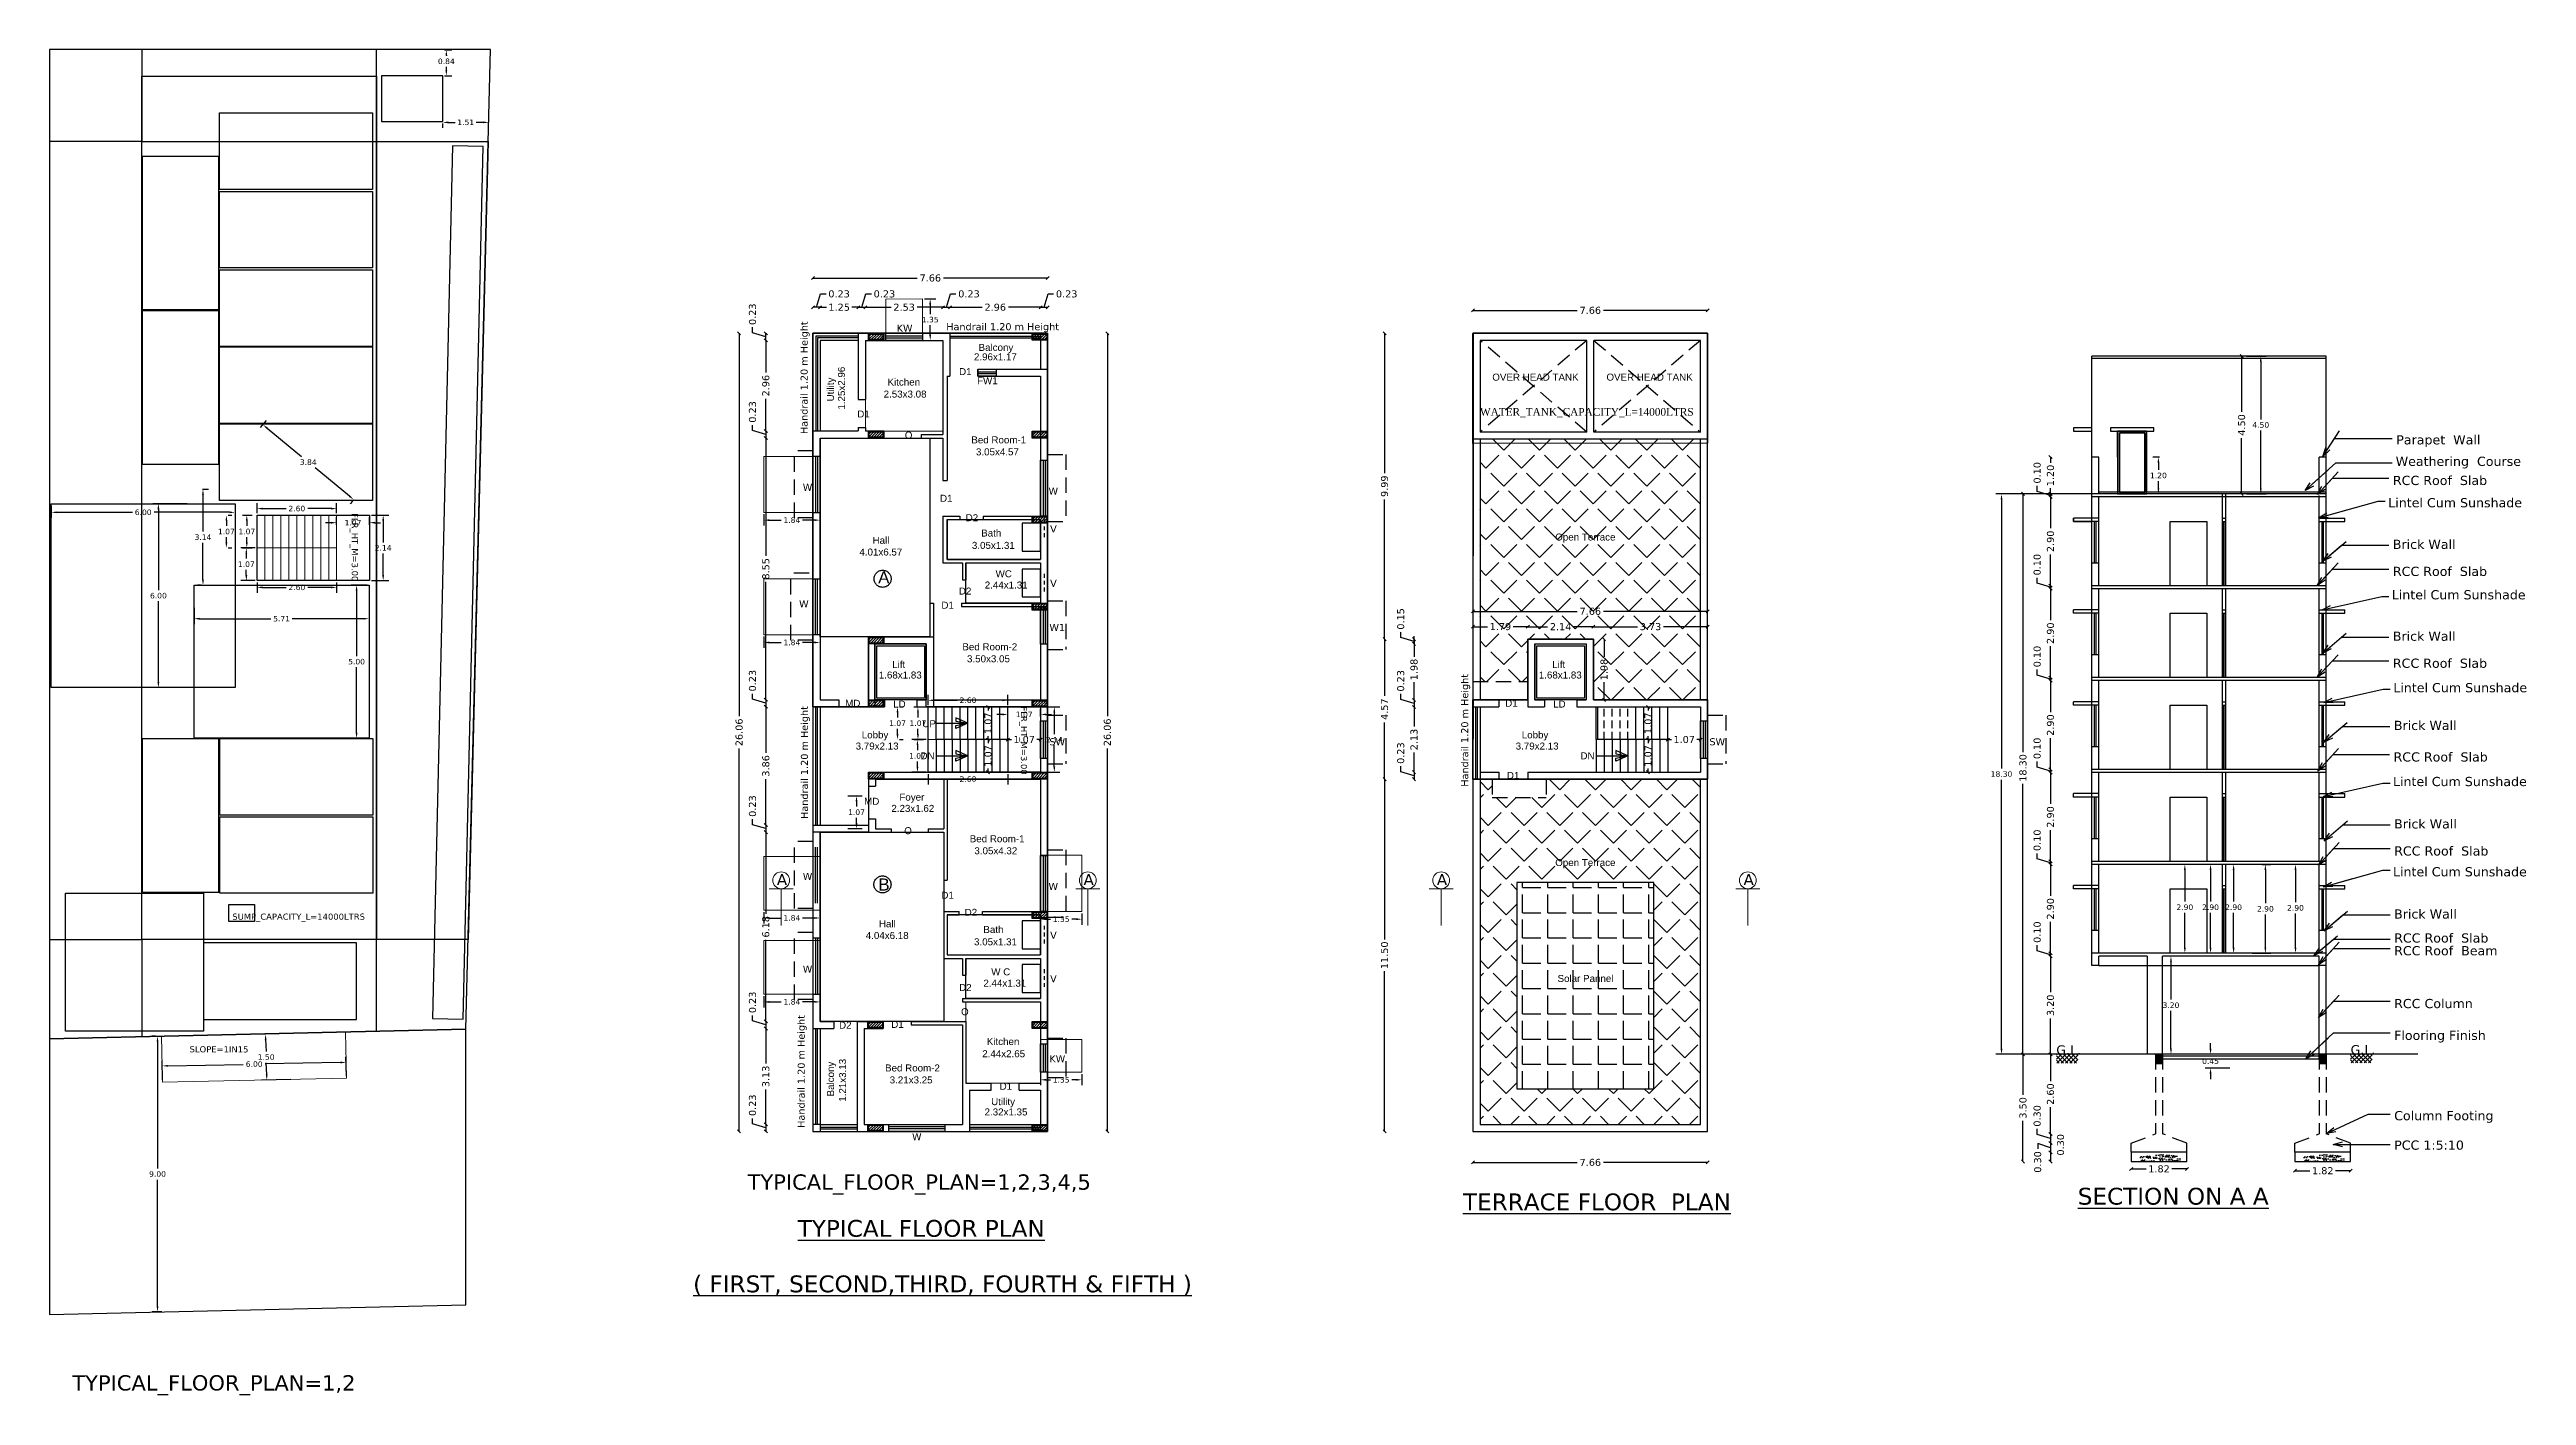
# Model space of a CAD drawing. Header units: metres. Extents: x 1161 to 1456, y 119 to 208.
# Drawn here: x 1200 to 1280.9, y 119 to 162.9 of the extents above; entities that cross this region are included whole.
import ezdxf

# ---------------------------------------------------------------- set-up
doc = ezdxf.new("R2010")
doc.units = ezdxf.units.M
doc.header["$MEASUREMENT"] = 0
doc.header["$PDMODE"] = 1
doc.header["$PDSIZE"] = -5
for name, pattern in [('ACAD_ISO02W100', [15, 12, -3]), ('CP-CO-DWS$0$HIDDEN', [0.375, 0.25, -0.125]), ('DASHED', [0.75, 0.5, -0.25]), ('HIDDEN2', [0.1875, 0.125, -0.0625])]:
    doc.linetypes.add(name, pattern=pattern)
for name, color, linetype in [('AS_AT_SITE', 6, 'Continuous'), ('BLK_1_FLR_0_EXIT_WIDTH_DOOR', 2, 'Continuous'), ('BLK_1_FLR_0_EXIT_WIDTH_STAIR', 1, 'Continuous'), ('BLK_1_FLR_0_STAIR_1', 1, 'Continuous'), ('BLK_1_FLR_0_STILT_PARKING', 13, 'Continuous'), ('BLK_1_FLR_1_BATH_HT', 205, 'Continuous'), ('BLK_1_FLR_1_BLT_UP_AREA', 1, 'Continuous'), ('BLK_1_FLR_1_EXIT_WIDTH_DOOR', 2, 'Continuous'), ('BLK_1_FLR_1_EXIT_WIDTH_STAIR', 1, 'Continuous'), ('BLK_1_FLR_1_REGULAR_ROOM_1', 117, 'Continuous'), ('BLK_1_FLR_1_STAIR_1', 1, 'Continuous'), ('BLK_1_FLR_1_WC_BATH', 223, 'Continuous'), ('BLK_1_FLR_1_WC_BATH_HT', 223, 'Continuous'), ('BLK_1_FLR_5_WC_BATH_HT', 223, 'Continuous'), ('BLK_1_FLR_6_ROOF_AREA', 54, 'Continuous'), ('BLK_1_HT_OF_BLDG', 5, 'Continuous'), ('BLK_1_LVL_0_FRONT_SETBACK', 2, 'Continuous'), ('BLK_1_LVL_0_REAR_SETBACK', 11, 'Continuous'), ('BLK_1_LVL_0_SIDE_SETBACK1', 171, 'Continuous'), ('BLK_1_LVL_0_SIDE_SETBACK2', 102, 'Continuous'), ('BLK_1_PARAPET_HT', 233, 'Continuous'), ('BLK_1_PLINTH_HEIGHT', 7, 'Continuous'), ('BLK_1_STAIR_HEADROOM', 1, 'Continuous'), ('DRIVE_WAY', 254, 'Continuous'), ('FMB_OR_PLR', 70, 'Continuous'), ('GRID', 8, 'Continuous'), ('ML_FLR_0_PARKING_SLOT', 131, 'Continuous'), ('MULTI_LEVEL_PARKING_FLR_0', 130, 'Continuous'), ('PLOT_BOUNDARY', 70, 'Continuous'), ('ROAD_WIDTH', 1, 'Continuous'), ('RWH', 130, 'Continuous'), ('SEPTIC_TANK_1', 146, 'Continuous'), ('SOLAR_PANEL', 3, 'Continuous'), ('SUPER_IMPOSED', 5, 'Continuous'), ('TEXT', 7, 'Continuous'), ('TOILET_VENTILATION', 6, 'Continuous'), ('TRANSFORMER_YARD', 7, 'Continuous'), ('UG_SUMP', 194, 'Continuous'), ('WATER_TANK_CALCULATION', 150, 'Continuous')]:
    doc.layers.add(name, color=color, linetype=linetype)
for name, color, linetype, lineweight in [('BLK_1_COVERED_AREA', 140, 'Continuous', 18), ('BLK_1_DA_RAMP_1', 1, 'Continuous', 0), ('BLK_1_FLR_0_STAIR_1_FLIGHT_1', 7, 'Continuous', 0), ('BLK_1_FLR_0_STAIR_1_FLIGHT_2', 7, 'Continuous', 0), ('BLK_1_FLR_0_STAIR_1_LANDING_1', 7, 'Continuous', 0), ('BLK_1_FLR_1_KITCHEN', 163, 'Continuous', 0), ('BLK_1_FLR_1_ROOM_1_LIGHT_VENTILATION_1', 232, 'Continuous', 0), ('BLK_1_FLR_1_STAIR_1_FLIGHT_1', 7, 'Continuous', 0), ('BLK_1_FLR_1_STAIR_1_FLIGHT_2', 7, 'Continuous', 0), ('BLK_1_FLR_1_STAIR_1_LANDING_1', 7, 'Continuous', 0), ('BLK_1_FLR_1_UNITFA_1', 234, 'Continuous', 0), ('BLK_1_FLR_1_UNITFA_2', 234, 'Continuous', 0), ('BLK_1_LVL_0_BLDG_FOOT_PRINT', 1, 'Continuous', 5), ('DIM', 6, 'Continuous', 15), ('DIST_EXIT', 7, 'Continuous', 0), ('HAT', 9, 'Continuous', 15)]:
    doc.layers.add(name, color=color, linetype=linetype, lineweight=lineweight)
for name, color, linetype, plot in [('BLK_1_FLR_0_BLT_UP_AREA', 1, 'Continuous', False), ('BLK_1_FLR_0_BLT_UP_AREA_DEDUCT', 1, 'Continuous', False), ('BLK_1_FLR_1_CARPET_AREA', 1, 'Continuous', False), ('PARKING_SLOT', 30, 'Continuous', False), ('PER_AISLE_WIDTH', 5, 'Continuous', False)]:
    doc.layers.add(name, color=color, linetype=linetype, plot=plot)
doc.styles.add('100sc mnt', font='arial.ttf', dxfattribs={"height": 12})
doc.styles.add('ED', font='romantic.ttf', dxfattribs={"width": 0.96})
doc.styles.get("Standard").update_dxf_attribs({"font": 'verdana.ttf'})
doc.dimstyles.new('app', dxfattribs={"dimtxt": 0.23, "dimasz": 0.1, "dimexe": 0.18, "dimexo": 0.0625, "dimgap": 0.09, "dimtad": 0, "dimzin": 0, "dimdsep": 46, "dimtxsty": 'Standard', "dimblk": 'OBLIQUE', "dimcen": 0.09, "dimse1": 1, "dimse2": 1, "dimclrd": 8, "dimclre": 8, "dimclrt": 6, "dimadec": 0, "dimazin": 0, "dimtfac": 1, "dimtofl": 0, "dimtmove": 0, "dimatfit": 3, "dimfxl": 0, "dimtolj": 1, "dimtzin": 0, "dimarcsym": 0})
doc.dimstyles.get("Standard").update_dxf_attribs({"dimtxt": 0.18, "dimasz": 0.18, "dimexe": 0.18, "dimexo": 0.0625, "dimgap": 0.09, "dimtad": 0, "dimtih": 1, "dimtoh": 1, "dimzin": 0, "dimdsep": 46, "dimtxsty": 'Standard', "dimcen": 0.09, "dimadec": 0, "dimazin": 0, "dimtfac": 1, "dimtofl": 0, "dimtmove": 0, "dimatfit": 3, "dimfxl": 0, "dimtolj": 1, "dimtzin": 0, "dimarcsym": 0})

msp = doc.modelspace()

# ---------------------------------------------------------------- texts
for s, rotation, p in [('Handrail 1.20 m Height', 90, (1224.763, 150.3694)), ('W', 360, (1224.4844, 144.7112)), ('Handrail 1.20 m Height', 90, (1246.3292, 138.8544)), ('Handrail 1.20 m Height', 90, (1224.7719, 137.8045)), ('W', 360, (1224.6044, 135.8131)), ('Handrail 1.20 m Height', 90, (1224.6682, 127.7174))]:
    msp.add_text(s, height=0.23, rotation=rotation).set_placement(p)
for s, height, p in [('KW', 0.23, (1227.6681, 153.713)), ('Handrail 1.20 m Height', 0.23, (1229.2873, 153.7618)), ('Weathering  Course', 0.3, (1276.6094, 149.3309)), ('Parapet  Wall', 0.3, (1276.6278, 150.0333)), ('RCC Roof  Slab', 0.3, (1276.5191, 148.7065)), ('W', 0.23, (1224.6044, 148.5167)), ('W', 0.23, (1232.627, 148.3955)), ('Lintel Cum Sunshade', 0.3, (1276.3668, 147.979)), ('V', 0.23, (1232.6796, 147.1564)), ('Brick Wall', 0.3, (1276.5153, 146.6199)), ('V', 0.23, (1232.6796, 145.3814)), ('RCC Roof  Slab', 0.3, (1276.5176, 145.7371)), ('Lintel Cum Sunshade', 0.3, (1276.4819, 144.9734)), ('W1', 0.23, (1232.6557, 143.9393)), ('Brick Wall', 0.3, (1276.5153, 143.6206)), ('RCC Roof  Slab', 0.3, (1276.5176, 142.7378)), ('Lintel Cum Sunshade', 0.3, (1276.5324, 141.9404)), ('Brick Wall', 0.3, (1276.5502, 140.7073)), ('SW', 0.23, (1232.6557, 140.2087)), ('SW', 0.23, (1254.2038, 140.2087)), ('RCC Roof  Slab', 0.3, (1276.5392, 139.6784)), ('Lintel Cum Sunshade', 0.3, (1276.522, 138.8757)), ('Brick Wall', 0.3, (1276.5569, 137.4911)), ('RCC Roof  Slab', 0.3, (1276.5592, 136.6084)), ('Lintel Cum Sunshade', 0.3, (1276.522, 135.9286)), ('W', 0.23, (1232.627, 135.4855)), ('Brick Wall', 0.3, (1276.5569, 134.549)), ('V', 0.23, (1232.6796, 133.8914)), ('RCC Roof  Slab', 0.3, (1276.5592, 133.7664)), ('RCC Roof  Beam', 0.3, (1276.5592, 133.35)), ('W', 0.23, (1224.6044, 132.7871)), ('V', 0.23, (1232.6796, 132.4714)), ('RCC Column', 0.3, (1276.5592, 131.6252)), ('G.L.', 0.3, (1265.5293, 130.1102)), ('G.L.', 0.3, (1275.1377, 130.1167)), ('Flooring Finish', 0.3, (1276.5592, 130.5871)), ('KW', 0.23, (1232.6557, 129.8572)), ('Column Footing', 0.3, (1276.5592, 127.965)), ('W', 0.23, (1228.1711, 127.3114)), ('PCC 1:5:10', 0.3, (1276.5592, 127.0028)), ('%%UTERRACE FLOOR  PLAN', 0.55, (1246.157, 125.0242)), ('%%USECTION ON A A', 0.55, (1266.2294, 125.2089)), ('%%UTYPICAL FLOOR PLAN', 0.55, (1224.4388, 124.1596)), ('%%U( FIRST, SECOND,THIRD, FOURTH & FIFTH )', 0.55, (1221.023, 122.3469))]:
    msp.add_text(s, height=height).set_placement(p)
at = {"style": '100sc mnt'}
for s, height, p in [('2.96x1.17', 0.22819, (1230.1927, 152.7781)), ('Balcony', 0.22819, (1230.3433, 153.0858)), ('Kitchen', 0.22819, (1227.3707, 151.9537)), ('D1', 0.22819, (1229.7073, 152.2965)), ('FW1', 0.22819, (1230.2941, 151.9974)), ('OVER HEAD TANK', 0.228188, (1247.1161, 152.1151)), ('OVER HEAD TANK', 0.228188, (1250.8421, 152.1151)), ('2.53x3.08', 0.22819, (1227.2441, 151.5623)), ('D1', 0.22819, (1226.3827, 150.9115)), ('O', 0.2282, (1227.9344, 150.2206)), ('Bed Room-1', 0.22819, (1230.1074, 150.0673)), ('3.05x4.57', 0.22819, (1230.2584, 149.6759)), ('D1', 0.22819, (1229.0847, 148.1589)), ('D2', 0.22819, (1229.9226, 147.5246)), ('Bath', 0.22819, (1230.4295, 147.025)), ('4.01x6.57', 0.22819, (1226.4529, 146.4042)), ('Hall', 0.22819, (1226.8826, 146.7862)), ('3.05x1.31', 0.22819, (1230.1257, 146.622)), ('Open Terrace', 0.228188, (1249.1706, 146.8945)), ('A', 0.3943, (1227.0659, 145.4963)), ('WC', 0.22819, (1230.9, 145.6943)), ('D1', 0.22819, (1229.1313, 144.669)), ('D2', 0.22819, (1229.7004, 145.1299)), ('2.44x1.31', 0.22819, (1230.545, 145.3267)), ('Bed Room-2', 0.22819, (1229.8153, 143.3101)), ('3.50x3.05', 0.22819, (1229.9663, 142.9187)), ('1.68x1.83', 0.22819, (1227.0866, 142.3886)), ('Lift', 0.22819, (1227.523, 142.7325)), ('1.68x1.83', 0.22819, (1248.6346, 142.3886)), ('Lift', 0.22819, (1249.071, 142.7325)), ('MD', 0.22819, (1225.989, 141.4663)), ('LD', 0.22819, (1227.554, 141.4399)), ('D1', 0.22819, (1247.5371, 141.4663)), ('LD', 0.22819, (1249.102, 141.4399)), ('UP', 0.22819, (1228.5081, 140.7987)), ('3.79x2.13', 0.22819, (1226.331, 140.0693)), ('Lobby', 0.22819, (1226.5296, 140.4348)), ('DN', 0.22819, (1228.4465, 139.7503)), ('3.79x2.13', 0.22819, (1247.8791, 140.0693)), ('Lobby', 0.22819, (1248.0777, 140.4348)), ('DN', 0.22819, (1249.9945, 139.7503)), ('D1', 0.22819, (1247.5911, 139.1099)), ('MD', 0.22819, (1226.608, 138.2666)), ('Foyer', 0.22819, (1227.7579, 138.4013)), ('2.23x1.62', 0.22819, (1227.497, 138.0341)), ('O', 0.2282, (1227.9182, 137.3057)), ('Bed Room-1', 0.22819, (1230.0559, 137.0412)), ('3.05x4.32', 0.22819, (1230.2069, 136.6498)), ('B', 0.3943, (1227.0734, 135.4655)), ('Open Terrace', 0.228188, (1249.1706, 136.2645)), ('D1', 0.22819, (1229.13, 135.1976)), ('Hall', 0.22819, (1227.09, 134.2651)), ('D2', 0.22819, (1229.889, 134.6396)), ('Bath', 0.22819, (1230.4999, 134.0799)), ('4.04x6.18', 0.22819, (1226.6604, 133.8831)), ('3.05x1.31', 0.22819, (1230.1961, 133.6769)), ('W C', 0.22819, (1230.7572, 132.6951)), ('Solar Pannel', 0.228188, (1249.2464, 132.4813)), ('D2', 0.22819, (1229.7094, 132.1857)), ('2.44x1.31', 0.22819, (1230.5007, 132.3275)), ('D2', 0.22819, (1225.789, 130.9551)), ('D1', 0.22819, (1227.4927, 130.9802)), ('O', 0.2282, (1229.772, 131.3939)), ('2.44x2.65', 0.22819, (1230.4628, 130.0226)), ('Kitchen', 0.22819, (1230.6117, 130.4206)), ('Bed Room-2', 0.22819, (1227.2911, 129.5582)), ('3.21x3.25', 0.22819, (1227.4421, 129.1668)), ('Utility', 0.22819, (1230.7539, 128.4575)), ('D1', 0.22819, (1231.0314, 128.9606)), ('2.32x1.35', 0.22819, (1230.5391, 128.1213))]:
    msp.add_text(s, height=height, dxfattribs=at).set_placement(p)
for s, p in [('Utility', (1225.6219, 151.4352)), ('1.25x2.96', (1225.9813, 151.1688)), ('Balcony', (1225.6241, 128.743)), ('1.21x3.13', (1226.0155, 128.5689))]:
    msp.add_text(s, height=0.22819, rotation=90, dxfattribs=at).set_placement(p)
at = {"layer": 'BLK_1_DA_RAMP_1', "insert": (1205.5447, 130.3805), "char_height": 0.2, "width": 2.4, "attachment_point": 2, "rotation": 359.881805}
msp.add_mtext('SLOPE=1IN15', dxfattribs=at)
at = {"layer": 'BLK_1_FLR_0_STAIR_1', "linetype": 'Continuous', "insert": (1210.0802, 146.6753), "char_height": 0.2, "width": 2.4, "attachment_point": 2, "rotation": 270}
msp.add_mtext('FLR_HT_M=3.00', dxfattribs=at)
at = {"layer": 'BLK_1_FLR_1_BLT_UP_AREA', "color": 3, "insert": (1222.8014, 126.1968), "char_height": 0.5, "attachment_point": 1}
msp.add_mtext_dynamic_manual_height_columns('TYPICAL_FLOOR_PLAN=1,2,3,4,5', width=10.597068, gutter_width=0.9, heights=[0], dxfattribs=at)
at = {"layer": 'BLK_1_FLR_1_STAIR_1', "linetype": 'Continuous', "insert": (1231.9254, 140.3629), "char_height": 0.2, "width": 2.4, "attachment_point": 2, "rotation": 270}
msp.add_mtext('FLR_HT_M=3.00', dxfattribs=at)
at = {"layer": 'MULTI_LEVEL_PARKING_FLR_0', "color": 130, "insert": (1200.7547, 119.6395), "char_height": 0.5, "attachment_point": 1}
msp.add_mtext_dynamic_manual_height_columns('TYPICAL_FLOOR_PLAN=1,2', width=10.597068, gutter_width=0.9, heights=[0], dxfattribs=at)
at = {"layer": 'UG_SUMP', "color": 194, "insert": (1208.1447, 134.7129), "char_height": 0.2, "width": 2.4, "attachment_point": 2}
msp.add_mtext('SUMP_CAPACITY_L=14000LTRS', dxfattribs=at)
at = {"layer": 'WATER_TANK_CALCULATION', "linetype": 'ByBlock', "insert": (1246.7141, 151.2217), "char_height": 0.253788, "attachment_point": 1, "style": 'ED'}
msp.add_mtext_dynamic_manual_height_columns('WATER_TANK_CAPACITY_L=14000LTRS', width=6.8667, gutter_width=1.2689, heights=[0], dxfattribs=at)

# ---------------------------------------------------------------- blocks, each defined once
blk = doc.blocks.new('*D17')
at = {"layer": 'BLK_1_FLR_1_KITCHEN', "color": 0, "lineweight": -2}
for p, q in [((1271.378, 136.318), (1271.138, 136.318)), ((1271.318, 136.138), (1271.318, 135.102)), ((1271.318, 133.598), (1271.318, 134.735)), ((1271.378, 133.418), (1271.138, 133.418))]:
    blk.add_line(p, q, dxfattribs=at)
at = {"layer": 'BLK_1_FLR_1_KITCHEN', "color": 0}
for points in [[(1271.288, 136.138), (1271.348, 136.138), (1271.318, 136.318)], [(1271.288, 133.598), (1271.348, 133.598), (1271.318, 133.418)]]:
    blk.add_solid(points, dxfattribs=at)
at = {"layer": 'DEFPOINTS', "color": 0}
for p in [(1271.441, 136.318), (1271.318, 133.418), (1271.441, 133.418)]:
    blk.add_point(p, dxfattribs=at)
at = {"layer": 'BLK_1_FLR_1_KITCHEN', "color": 0, "insert": (1271.318, 134.918), "char_height": 0.18, "attachment_point": 5}
blk.add_mtext('\\A1;2.90', dxfattribs=at)
blk = doc.blocks.new('*D18')
at = {"layer": 'BLK_1_FLR_1_REGULAR_ROOM_1', "color": 0, "lineweight": -2}
for p, q in [((1269.855, 136.318), (1269.546, 136.318)), ((1269.726, 136.138), (1269.726, 135.102)), ((1269.726, 133.598), (1269.726, 134.735)), ((1269.855, 133.418), (1269.546, 133.418))]:
    blk.add_line(p, q, dxfattribs=at)
at = {"layer": 'BLK_1_FLR_1_REGULAR_ROOM_1', "color": 0}
for points in [[(1269.696, 136.138), (1269.756, 136.138), (1269.726, 136.318)], [(1269.696, 133.598), (1269.756, 133.598), (1269.726, 133.418)]]:
    blk.add_solid(points, dxfattribs=at)
at = {"layer": 'DEFPOINTS', "color": 0}
for p in [(1269.917, 136.318), (1269.726, 133.418), (1269.917, 133.418)]:
    blk.add_point(p, dxfattribs=at)
at = {"layer": 'BLK_1_FLR_1_REGULAR_ROOM_1', "color": 0, "insert": (1269.726, 134.918), "char_height": 0.18, "attachment_point": 5}
blk.add_mtext('\\A1;2.90', dxfattribs=at)
blk = doc.blocks.new('*D19')
at = {"layer": 'BLK_1_FLR_1_BATH_HT', "color": 0, "lineweight": -2}
for p, q in [((1273.449, 136.318), (1273.159, 136.318)), ((1273.339, 136.138), (1273.339, 135.082)), ((1273.339, 133.598), (1273.339, 134.714)), ((1273.449, 133.418), (1273.159, 133.418))]:
    blk.add_line(p, q, dxfattribs=at)
at = {"layer": 'BLK_1_FLR_1_BATH_HT', "color": 0}
for points in [[(1273.309, 136.138), (1273.369, 136.138), (1273.339, 136.318)], [(1273.309, 133.598), (1273.369, 133.598), (1273.339, 133.418)]]:
    blk.add_solid(points, dxfattribs=at)
at = {"layer": 'DEFPOINTS', "color": 0}
for p in [(1273.511, 136.318), (1273.339, 133.418), (1273.511, 133.418)]:
    blk.add_point(p, dxfattribs=at)
at = {"layer": 'BLK_1_FLR_1_BATH_HT', "color": 0, "insert": (1273.339, 134.898), "char_height": 0.18, "attachment_point": 5}
blk.add_mtext('\\A1;2.90', dxfattribs=at)
blk = doc.blocks.new('*D20')
at = {"layer": 'BLK_1_STAIR_HEADROOM', "color": 0, "lineweight": -2}
for p, q in [((1271.735, 152.918), (1272.384, 152.918)), ((1272.204, 152.738), (1272.204, 150.851)), ((1272.204, 148.598), (1272.204, 150.484)), ((1271.735, 148.418), (1272.384, 148.418))]:
    blk.add_line(p, q, dxfattribs=at)
at = {"layer": 'BLK_1_STAIR_HEADROOM', "color": 0}
for points in [[(1272.174, 152.738), (1272.234, 152.738), (1272.204, 152.918)], [(1272.174, 148.598), (1272.234, 148.598), (1272.204, 148.418)]]:
    blk.add_solid(points, dxfattribs=at)
at = {"layer": 'DEFPOINTS', "color": 0}
for p in [(1271.673, 152.918), (1271.673, 148.418), (1272.204, 148.418)]:
    blk.add_point(p, dxfattribs=at)
at = {"layer": 'BLK_1_STAIR_HEADROOM', "color": 0, "insert": (1272.204, 150.668), "char_height": 0.18, "attachment_point": 5}
blk.add_mtext('\\A1;4.50', dxfattribs=at)
blk = doc.blocks.new('*D21')
at = {"layer": 'BLK_1_HT_OF_BLDG', "color": 0, "lineweight": -2}
for p, q in [((1268.21, 148.418), (1263.56, 148.418)), ((1263.74, 148.238), (1263.74, 139.452)), ((1263.74, 130.298), (1263.74, 139.084)), ((1268.21, 130.118), (1263.56, 130.118))]:
    blk.add_line(p, q, dxfattribs=at)
at = {"layer": 'BLK_1_HT_OF_BLDG', "color": 0}
for points in [[(1263.71, 148.238), (1263.77, 148.238), (1263.74, 148.418)], [(1263.71, 130.298), (1263.77, 130.298), (1263.74, 130.118)]]:
    blk.add_solid(points, dxfattribs=at)
at = {"layer": 'DEFPOINTS', "color": 0}
for p in [(1263.74, 148.418), (1268.272, 148.418), (1268.272, 130.118)]:
    blk.add_point(p, dxfattribs=at)
at = {"layer": 'BLK_1_HT_OF_BLDG', "color": 0, "insert": (1263.74, 139.268), "char_height": 0.18, "attachment_point": 5}
blk.add_mtext('\\A1;18.30', dxfattribs=at)
blk = doc.blocks.new('*D22')
at = {"layer": 'BLK_1_PLINTH_HEIGHT', "color": 0, "lineweight": -2}
for p, q in [((1270.565, 130.298), (1270.565, 130.478)), ((1271.195, 130.118), (1270.385, 130.118)), ((1271.195, 129.668), (1270.385, 129.668)), ((1270.565, 129.488), (1270.565, 129.308))]:
    blk.add_line(p, q, dxfattribs=at)
at = {"layer": 'BLK_1_PLINTH_HEIGHT', "color": 0}
for points in [[(1270.535, 130.298), (1270.595, 130.298), (1270.565, 130.118)], [(1270.535, 129.488), (1270.595, 129.488), (1270.565, 129.668)]]:
    blk.add_solid(points, dxfattribs=at)
at = {"layer": 'DEFPOINTS', "color": 0}
for p in [(1270.565, 130.118), (1271.257, 130.118), (1271.257, 129.668)]:
    blk.add_point(p, dxfattribs=at)
at = {"layer": 'BLK_1_PLINTH_HEIGHT', "color": 0, "insert": (1270.565, 129.893), "char_height": 0.18, "attachment_point": 5}
blk.add_mtext('\\A1;0.45', dxfattribs=at)
blk = doc.blocks.new('*D23')
at = {"layer": 'BLK_1_PARAPET_HT', "color": 0, "lineweight": -2}
for p, q in [((1268.894, 149.618), (1268.683, 149.618)), ((1268.863, 149.438), (1268.863, 149.201)), ((1268.863, 148.598), (1268.863, 148.834)), ((1268.894, 148.418), (1268.683, 148.418))]:
    blk.add_line(p, q, dxfattribs=at)
at = {"layer": 'BLK_1_PARAPET_HT', "color": 0}
for points in [[(1268.833, 149.438), (1268.893, 149.438), (1268.863, 149.618)], [(1268.833, 148.598), (1268.893, 148.598), (1268.863, 148.418)]]:
    blk.add_solid(points, dxfattribs=at)
at = {"layer": 'DEFPOINTS', "color": 0}
for p in [(1268.863, 149.618), (1268.957, 149.618), (1268.957, 148.418)]:
    blk.add_point(p, dxfattribs=at)
at = {"layer": 'BLK_1_PARAPET_HT', "color": 0, "insert": (1268.863, 149.018), "char_height": 0.18, "attachment_point": 5}
blk.add_mtext('\\A1;1.20', dxfattribs=at)
blk = doc.blocks.new('*D33')
at = {"layer": 'BLK_1_FLR_1_STAIR_1_FLIGHT_2', "color": 0, "lineweight": -2}
for p, q in [((1228.698, 141.523), (1228.698, 141.857)), ((1228.878, 141.677), (1229.644, 141.677)), ((1231.118, 141.677), (1230.351, 141.677)), ((1231.298, 141.523), (1231.298, 141.857))]:
    blk.add_line(p, q, dxfattribs=at)
at = {"layer": 'BLK_1_FLR_1_STAIR_1_FLIGHT_2', "color": 0}
for points in [[(1228.878, 141.707), (1228.878, 141.647), (1228.698, 141.677)], [(1231.118, 141.707), (1231.118, 141.647), (1231.298, 141.677)]]:
    blk.add_solid(points, dxfattribs=at)
at = {"layer": 'DEFPOINTS', "color": 0}
for p in [(1228.698, 141.677), (1228.698, 141.461), (1231.298, 141.461)]:
    blk.add_point(p, dxfattribs=at)
at = {"layer": 'BLK_1_FLR_1_STAIR_1_FLIGHT_2', "color": 0, "insert": (1229.998, 141.677), "char_height": 0.18, "attachment_point": 5}
blk.add_mtext('\\A1;2.60', dxfattribs=at)
blk = doc.blocks.new('*D34')
at = {"layer": 'BLK_1_FLR_1_STAIR_1_FLIGHT_1', "color": 0, "lineweight": -2}
for p, q in [((1228.698, 139.265), (1228.698, 138.923)), ((1228.878, 139.103), (1229.644, 139.103)), ((1231.118, 139.103), (1230.351, 139.103)), ((1231.298, 139.265), (1231.298, 138.923))]:
    blk.add_line(p, q, dxfattribs=at)
at = {"layer": 'BLK_1_FLR_1_STAIR_1_FLIGHT_1', "color": 0}
for points in [[(1228.878, 139.133), (1228.878, 139.073), (1228.698, 139.103)], [(1231.118, 139.133), (1231.118, 139.073), (1231.298, 139.103)]]:
    blk.add_solid(points, dxfattribs=at)
at = {"layer": 'DEFPOINTS', "color": 0}
for p in [(1228.698, 139.327), (1231.298, 139.327), (1231.298, 139.103)]:
    blk.add_point(p, dxfattribs=at)
at = {"layer": 'BLK_1_FLR_1_STAIR_1_FLIGHT_1', "color": 0, "insert": (1229.998, 139.103), "char_height": 0.18, "attachment_point": 5}
blk.add_mtext('\\A1;2.60', dxfattribs=at)
blk = doc.blocks.new('*D35')
at = {"layer": 'BLK_1_FLR_1_STAIR_1_FLIGHT_2', "color": 0, "lineweight": -2}
for p, q in [((1228.226, 141.461), (1228.544, 141.461)), ((1228.364, 141.281), (1228.364, 141.111)), ((1228.364, 140.574), (1228.364, 140.744)), ((1228.226, 140.394), (1228.544, 140.394))]:
    blk.add_line(p, q, dxfattribs=at)
at = {"layer": 'BLK_1_FLR_1_STAIR_1_FLIGHT_2', "color": 0}
for points in [[(1228.334, 141.281), (1228.394, 141.281), (1228.364, 141.461)], [(1228.334, 140.574), (1228.394, 140.574), (1228.364, 140.394)]]:
    blk.add_solid(points, dxfattribs=at)
at = {"layer": 'DEFPOINTS', "color": 0}
for p in [(1228.164, 141.461), (1228.164, 140.394), (1228.364, 140.394)]:
    blk.add_point(p, dxfattribs=at)
at = {"layer": 'BLK_1_FLR_1_STAIR_1_FLIGHT_2', "color": 0, "insert": (1228.364, 140.927), "char_height": 0.18, "attachment_point": 5}
blk.add_mtext('\\A1;1.07', dxfattribs=at)
blk = doc.blocks.new('*D36')
at = {"layer": 'BLK_1_FLR_1_STAIR_1_FLIGHT_1', "color": 0, "lineweight": -2}
for p, q in [((1228.635, 140.394), (1228.168, 140.394)), ((1228.348, 140.214), (1228.348, 140.044)), ((1228.635, 139.327), (1228.168, 139.327)), ((1228.348, 139.507), (1228.348, 139.677))]:
    blk.add_line(p, q, dxfattribs=at)
at = {"layer": 'BLK_1_FLR_1_STAIR_1_FLIGHT_1', "color": 0}
for points in [[(1228.318, 140.214), (1228.378, 140.214), (1228.348, 140.394)], [(1228.318, 139.507), (1228.378, 139.507), (1228.348, 139.327)]]:
    blk.add_solid(points, dxfattribs=at)
at = {"layer": 'DEFPOINTS', "color": 0}
for p in [(1228.348, 140.394), (1228.698, 140.394), (1228.698, 139.327)]:
    blk.add_point(p, dxfattribs=at)
at = {"layer": 'BLK_1_FLR_1_STAIR_1_FLIGHT_1', "color": 0, "insert": (1228.348, 139.861), "char_height": 0.18, "attachment_point": 5}
blk.add_mtext('\\A1;1.07', dxfattribs=at)
blk = doc.blocks.new('*D37')
at = {"layer": 'BLK_1_FLR_1_STAIR_1_LANDING_1', "color": 0, "lineweight": -2}
for p, q in [((1231.118, 141.215), (1230.938, 141.215)), ((1231.298, 141.152), (1231.298, 141.395)), ((1232.368, 141.152), (1232.368, 141.395)), ((1232.548, 141.215), (1232.728, 141.215))]:
    blk.add_line(p, q, dxfattribs=at)
at = {"layer": 'BLK_1_FLR_1_STAIR_1_LANDING_1', "color": 0}
for points in [[(1231.118, 141.245), (1231.118, 141.185), (1231.298, 141.215)], [(1232.548, 141.245), (1232.548, 141.185), (1232.368, 141.215)]]:
    blk.add_solid(points, dxfattribs=at)
at = {"layer": 'DEFPOINTS', "color": 0}
for p in [(1231.298, 141.09), (1232.368, 141.215), (1232.368, 141.09)]:
    blk.add_point(p, dxfattribs=at)
at = {"layer": 'BLK_1_FLR_1_STAIR_1_LANDING_1', "color": 0, "insert": (1231.833, 141.215), "char_height": 0.18, "attachment_point": 5}
blk.add_mtext('\\A1;1.07', dxfattribs=at)
blk = doc.blocks.new('*D38')
at = {"layer": 'BLK_1_FLR_1_STAIR_1_LANDING_1', "color": 0, "lineweight": -2}
for p, q in [((1232.43, 141.461), (1232.996, 141.461)), ((1232.816, 141.281), (1232.816, 140.575)), ((1232.816, 139.506), (1232.816, 140.211)), ((1232.43, 139.326), (1232.996, 139.326))]:
    blk.add_line(p, q, dxfattribs=at)
at = {"layer": 'BLK_1_FLR_1_STAIR_1_LANDING_1', "color": 0}
for points in [[(1232.786, 141.281), (1232.846, 141.281), (1232.816, 141.461)], [(1232.786, 139.506), (1232.846, 139.506), (1232.816, 139.326)]]:
    blk.add_solid(points, dxfattribs=at)
at = {"layer": 'DEFPOINTS', "color": 0}
for p in [(1232.368, 141.461), (1232.368, 139.326), (1232.816, 139.326)]:
    blk.add_point(p, dxfattribs=at)
at = {"layer": 'BLK_1_FLR_1_STAIR_1_LANDING_1', "color": 0, "insert": (1232.816, 140.393), "char_height": 0.18, "attachment_point": 5}
blk.add_mtext('\\A1;2.14', dxfattribs=at)
blk = doc.blocks.new('*D39')
at = {"layer": 'BLK_1_FLR_1_EXIT_WIDTH_STAIR', "color": 0, "lineweight": -2}
for p, q in [((1227.697, 141.281), (1227.697, 141.111)), ((1227.697, 140.574), (1227.697, 140.744)), ((1227.76, 141.461), (1227.877, 141.461)), ((1227.76, 140.394), (1227.877, 140.394))]:
    blk.add_line(p, q, dxfattribs=at)
at = {"layer": 'BLK_1_FLR_1_EXIT_WIDTH_STAIR', "color": 0}
for points in [[(1227.667, 141.281), (1227.727, 141.281), (1227.697, 141.461)], [(1227.667, 140.574), (1227.727, 140.574), (1227.697, 140.394)]]:
    blk.add_solid(points, dxfattribs=at)
at = {"layer": 'DEFPOINTS', "color": 0}
for p in [(1227.697, 141.461), (1227.697, 141.461), (1227.697, 140.394)]:
    blk.add_point(p, dxfattribs=at)
at = {"layer": 'BLK_1_FLR_1_EXIT_WIDTH_STAIR', "color": 0, "insert": (1227.697, 140.927), "char_height": 0.18, "attachment_point": 5}
blk.add_mtext('\\A1;1.07', dxfattribs=at)
blk = doc.blocks.new('*D40')
at = {"layer": 'BLK_1_FLR_1_WC_BATH_HT', "color": 0, "lineweight": -2}
for p, q in [((1272.251, 136.318), (1272.535, 136.318)), ((1272.355, 136.138), (1272.355, 135.052)), ((1272.355, 133.598), (1272.355, 134.684)), ((1271.925, 133.418), (1272.535, 133.418))]:
    blk.add_line(p, q, dxfattribs=at)
at = {"layer": 'BLK_1_FLR_1_WC_BATH_HT', "color": 0}
for points in [[(1272.325, 136.138), (1272.385, 136.138), (1272.355, 136.318)], [(1272.325, 133.598), (1272.385, 133.598), (1272.355, 133.418)]]:
    blk.add_solid(points, dxfattribs=at)
at = {"layer": 'DEFPOINTS', "color": 0}
for p in [(1272.188, 136.318), (1271.863, 133.418), (1272.355, 133.418)]:
    blk.add_point(p, dxfattribs=at)
at = {"layer": 'BLK_1_FLR_1_WC_BATH_HT', "color": 0, "insert": (1272.355, 134.868), "char_height": 0.18, "attachment_point": 5}
blk.add_mtext('\\A1;2.90', dxfattribs=at)
blk = doc.blocks.new('*D41')
at = {"layer": 'BLK_1_FLR_0_STAIR_1_FLIGHT_2', "color": 0, "lineweight": -2}
for p, q in [((1206.786, 147.784), (1206.786, 148.117)), ((1209.386, 147.784), (1209.386, 148.117)), ((1206.966, 147.937), (1207.733, 147.937)), ((1209.206, 147.937), (1208.44, 147.937))]:
    blk.add_line(p, q, dxfattribs=at)
at = {"layer": 'BLK_1_FLR_0_STAIR_1_FLIGHT_2', "color": 0}
for points in [[(1206.966, 147.967), (1206.966, 147.907), (1206.786, 147.937)], [(1209.206, 147.967), (1209.206, 147.907), (1209.386, 147.937)]]:
    blk.add_solid(points, dxfattribs=at)
at = {"layer": 'DEFPOINTS', "color": 0}
for p in [(1206.786, 147.937), (1206.786, 147.721), (1209.386, 147.721)]:
    blk.add_point(p, dxfattribs=at)
at = {"layer": 'BLK_1_FLR_0_STAIR_1_FLIGHT_2', "color": 0, "insert": (1208.086, 147.937), "char_height": 0.18, "attachment_point": 5}
blk.add_mtext('\\A1;2.60', dxfattribs=at)
blk = doc.blocks.new('*D42')
at = {"layer": 'BLK_1_FLR_0_STAIR_1_FLIGHT_1', "color": 0, "lineweight": -2}
for p, q in [((1206.786, 145.525), (1206.786, 145.184)), ((1206.966, 145.364), (1207.733, 145.364)), ((1209.206, 145.364), (1208.44, 145.364)), ((1209.386, 145.525), (1209.386, 145.184))]:
    blk.add_line(p, q, dxfattribs=at)
at = {"layer": 'BLK_1_FLR_0_STAIR_1_FLIGHT_1', "color": 0}
for points in [[(1206.966, 145.394), (1206.966, 145.334), (1206.786, 145.364)], [(1209.206, 145.394), (1209.206, 145.334), (1209.386, 145.364)]]:
    blk.add_solid(points, dxfattribs=at)
at = {"layer": 'DEFPOINTS', "color": 0}
for p in [(1206.786, 145.587), (1209.386, 145.587), (1209.386, 145.364)]:
    blk.add_point(p, dxfattribs=at)
at = {"layer": 'BLK_1_FLR_0_STAIR_1_FLIGHT_1', "color": 0, "insert": (1208.086, 145.364), "char_height": 0.18, "attachment_point": 5}
blk.add_mtext('\\A1;2.60', dxfattribs=at)
blk = doc.blocks.new('*D43')
at = {"layer": 'BLK_1_FLR_0_STAIR_1_FLIGHT_2', "color": 0, "lineweight": -2}
for p, q in [((1206.315, 147.721), (1206.633, 147.721)), ((1206.453, 147.541), (1206.453, 147.371)), ((1206.315, 146.654), (1206.633, 146.654)), ((1206.453, 146.834), (1206.453, 147.004))]:
    blk.add_line(p, q, dxfattribs=at)
at = {"layer": 'BLK_1_FLR_0_STAIR_1_FLIGHT_2', "color": 0}
for points in [[(1206.423, 147.541), (1206.483, 147.541), (1206.453, 147.721)], [(1206.423, 146.834), (1206.483, 146.834), (1206.453, 146.654)]]:
    blk.add_solid(points, dxfattribs=at)
at = {"layer": 'DEFPOINTS', "color": 0}
for p in [(1206.253, 147.721), (1206.253, 146.654), (1206.453, 146.654)]:
    blk.add_point(p, dxfattribs=at)
at = {"layer": 'BLK_1_FLR_0_STAIR_1_FLIGHT_2', "color": 0, "insert": (1206.453, 147.188), "char_height": 0.18, "attachment_point": 5}
blk.add_mtext('\\A1;1.07', dxfattribs=at)
blk = doc.blocks.new('*D44')
at = {"layer": 'BLK_1_FLR_0_STAIR_1_FLIGHT_1', "color": 0, "lineweight": -2}
for p, q in [((1206.724, 146.654), (1206.257, 146.654)), ((1206.437, 146.474), (1206.437, 146.305)), ((1206.724, 145.587), (1206.257, 145.587)), ((1206.437, 145.767), (1206.437, 145.937))]:
    blk.add_line(p, q, dxfattribs=at)
at = {"layer": 'BLK_1_FLR_0_STAIR_1_FLIGHT_1', "color": 0}
for points in [[(1206.407, 146.474), (1206.467, 146.474), (1206.437, 146.654)], [(1206.407, 145.767), (1206.467, 145.767), (1206.437, 145.587)]]:
    blk.add_solid(points, dxfattribs=at)
at = {"layer": 'DEFPOINTS', "color": 0}
for p in [(1206.437, 146.654), (1206.786, 146.654), (1206.786, 145.587)]:
    blk.add_point(p, dxfattribs=at)
at = {"layer": 'BLK_1_FLR_0_STAIR_1_FLIGHT_1', "color": 0, "insert": (1206.437, 146.121), "char_height": 0.18, "attachment_point": 5}
blk.add_mtext('\\A1;1.07', dxfattribs=at)
blk = doc.blocks.new('*D45')
at = {"layer": 'BLK_1_FLR_0_STAIR_1_LANDING_1', "color": 0, "lineweight": -2}
for p, q in [((1209.206, 147.476), (1209.026, 147.476)), ((1209.386, 147.412), (1209.386, 147.656)), ((1210.456, 147.412), (1210.456, 147.656)), ((1210.636, 147.476), (1210.816, 147.476))]:
    blk.add_line(p, q, dxfattribs=at)
at = {"layer": 'BLK_1_FLR_0_STAIR_1_LANDING_1', "color": 0}
for points in [[(1209.206, 147.506), (1209.206, 147.446), (1209.386, 147.476)], [(1210.636, 147.506), (1210.636, 147.446), (1210.456, 147.476)]]:
    blk.add_solid(points, dxfattribs=at)
at = {"layer": 'DEFPOINTS', "color": 0}
for p in [(1209.386, 147.35), (1210.456, 147.476), (1210.456, 147.35)]:
    blk.add_point(p, dxfattribs=at)
at = {"layer": 'BLK_1_FLR_0_STAIR_1_LANDING_1', "color": 0, "insert": (1209.921, 147.476), "char_height": 0.18, "attachment_point": 5}
blk.add_mtext('\\A1;1.07', dxfattribs=at)
blk = doc.blocks.new('*D46')
at = {"layer": 'BLK_1_FLR_0_STAIR_1_LANDING_1', "color": 0, "lineweight": -2}
for p, q in [((1210.519, 147.721), (1211.085, 147.721)), ((1210.905, 147.541), (1210.905, 146.835)), ((1210.905, 145.766), (1210.905, 146.472)), ((1210.519, 145.586), (1211.085, 145.586))]:
    blk.add_line(p, q, dxfattribs=at)
at = {"layer": 'BLK_1_FLR_0_STAIR_1_LANDING_1', "color": 0}
for points in [[(1210.875, 147.541), (1210.935, 147.541), (1210.905, 147.721)], [(1210.875, 145.766), (1210.935, 145.766), (1210.905, 145.586)]]:
    blk.add_solid(points, dxfattribs=at)
at = {"layer": 'DEFPOINTS', "color": 0}
for p in [(1210.456, 147.721), (1210.456, 145.586), (1210.905, 145.586)]:
    blk.add_point(p, dxfattribs=at)
at = {"layer": 'BLK_1_FLR_0_STAIR_1_LANDING_1', "color": 0, "insert": (1210.905, 146.654), "char_height": 0.18, "attachment_point": 5}
blk.add_mtext('\\A1;2.14', dxfattribs=at)
blk = doc.blocks.new('*D47')
at = {"layer": 'BLK_1_FLR_0_EXIT_WIDTH_STAIR', "color": 0, "lineweight": -2}
for p, q in [((1205.786, 147.541), (1205.786, 147.371)), ((1205.849, 147.721), (1205.966, 147.721)), ((1205.786, 146.834), (1205.786, 147.004)), ((1205.849, 146.654), (1205.966, 146.654))]:
    blk.add_line(p, q, dxfattribs=at)
at = {"layer": 'BLK_1_FLR_0_EXIT_WIDTH_STAIR', "color": 0}
for points in [[(1205.756, 147.541), (1205.816, 147.541), (1205.786, 147.721)], [(1205.756, 146.834), (1205.816, 146.834), (1205.786, 146.654)]]:
    blk.add_solid(points, dxfattribs=at)
at = {"layer": 'DEFPOINTS', "color": 0}
for p in [(1205.786, 147.721), (1205.786, 147.721), (1205.786, 146.654)]:
    blk.add_point(p, dxfattribs=at)
at = {"layer": 'BLK_1_FLR_0_EXIT_WIDTH_STAIR', "color": 0, "insert": (1205.786, 147.188), "char_height": 0.18, "attachment_point": 5}
blk.add_mtext('\\A1;1.07', dxfattribs=at)
blk = doc.blocks.new('*D48')
at = {"layer": 'BLK_1_FLR_1_REGULAR_ROOM_1', "color": 0, "lineweight": -2}
for p, q in [((1270.694, 136.318), (1270.385, 136.318)), ((1270.565, 136.138), (1270.565, 135.102)), ((1270.565, 133.598), (1270.565, 134.735)), ((1270.694, 133.418), (1270.385, 133.418))]:
    blk.add_line(p, q, dxfattribs=at)
at = {"layer": 'BLK_1_FLR_1_REGULAR_ROOM_1', "color": 0}
for points in [[(1270.535, 136.138), (1270.595, 136.138), (1270.565, 136.318)], [(1270.535, 133.598), (1270.595, 133.598), (1270.565, 133.418)]]:
    blk.add_solid(points, dxfattribs=at)
at = {"layer": 'DEFPOINTS', "color": 0}
for p in [(1270.756, 136.318), (1270.565, 133.418), (1270.756, 133.418)]:
    blk.add_point(p, dxfattribs=at)
at = {"layer": 'BLK_1_FLR_1_REGULAR_ROOM_1', "color": 0, "insert": (1270.565, 134.918), "char_height": 0.18, "attachment_point": 5}
blk.add_mtext('\\A1;2.90', dxfattribs=at)
blk = doc.blocks.new('*D49')
at = {"layer": 'BLK_1_FLR_5_WC_BATH_HT', "color": 0, "lineweight": -2}
for p, q in [((1269.327, 133.318), (1269.093, 133.318)), ((1269.273, 133.138), (1269.273, 131.902)), ((1269.273, 130.298), (1269.273, 131.535)), ((1269.327, 130.118), (1269.093, 130.118))]:
    blk.add_line(p, q, dxfattribs=at)
at = {"layer": 'BLK_1_FLR_5_WC_BATH_HT', "color": 0}
for points in [[(1269.243, 133.138), (1269.303, 133.138), (1269.273, 133.318)], [(1269.243, 130.298), (1269.303, 130.298), (1269.273, 130.118)]]:
    blk.add_solid(points, dxfattribs=at)
at = {"layer": 'DEFPOINTS', "color": 0}
for p in [(1269.273, 133.318), (1269.389, 133.318), (1269.389, 130.118)]:
    blk.add_point(p, dxfattribs=at)
at = {"layer": 'BLK_1_FLR_5_WC_BATH_HT', "color": 0, "insert": (1269.273, 131.718), "char_height": 0.18, "attachment_point": 5}
blk.add_mtext('\\A1;3.20', dxfattribs=at)
blk = doc.blocks.new('*D165')
at = {"layer": 'BLK_1_DA_RAMP_1', "color": 0, "lineweight": -2}
for p, q in [((1203.702, 129.289), (1203.69, 129.919)), ((1203.874, 129.742), (1206.339, 129.79)), ((1209.514, 129.851), (1207.049, 129.803)), ((1209.703, 129.404), (1209.691, 130.034))]:
    blk.add_line(p, q, dxfattribs=at)
at = {"layer": 'BLK_1_DA_RAMP_1', "color": 0}
for points in [[(1203.873, 129.772), (1203.874, 129.712), (1203.694, 129.739)], [(1209.514, 129.881), (1209.515, 129.821), (1209.694, 129.854)]]:
    blk.add_solid(points, dxfattribs=at)
at = {"layer": 'DEFPOINTS', "color": 0}
for p in [(1203.694, 129.739), (1203.703, 129.226), (1209.704, 129.342)]:
    blk.add_point(p, dxfattribs=at)
at = {"layer": 'BLK_1_DA_RAMP_1', "color": 0, "insert": (1206.694, 129.797), "char_height": 0.18, "attachment_point": 5}
blk.add_mtext('\\A1;6.00', dxfattribs=at)
blk = doc.blocks.new('*D166')
at = {"layer": 'BLK_1_DA_RAMP_1', "color": 0, "lineweight": -2}
for p, q in [((1207.848, 130.799), (1206.883, 130.771)), ((1207.068, 130.596), (1207.08, 130.21)), ((1207.102, 129.457), (1207.09, 129.843)), ((1207.892, 129.3), (1206.927, 129.272))]:
    blk.add_line(p, q, dxfattribs=at)
at = {"layer": 'BLK_1_DA_RAMP_1', "color": 0}
for points in [[(1207.098, 130.597), (1207.038, 130.595), (1207.063, 130.776)], [(1207.132, 129.458), (1207.072, 129.456), (1207.107, 129.277)]]:
    blk.add_solid(points, dxfattribs=at)
at = {"layer": 'DEFPOINTS', "color": 0}
for p in [(1207.063, 130.776), (1207.91, 130.801), (1207.955, 129.302)]:
    blk.add_point(p, dxfattribs=at)
at = {"layer": 'BLK_1_DA_RAMP_1', "color": 0, "insert": (1207.085, 130.027), "char_height": 0.18, "attachment_point": 5}
blk.add_mtext('\\A1;1.50', dxfattribs=at)
blk = doc.blocks.new('*D167')
at = {"layer": 'DEFPOINTS', "color": 0}
for p in [(1203.538, 130.707), (1203.538, 130.707), (1203.743, 121.709)]:
    blk.add_point(p, dxfattribs=at)
at = {"layer": 'ROAD_WIDTH', "color": 0, "lineweight": -2}
for p, q in [((1203.475, 130.707), (1203.358, 130.707)), ((1203.538, 130.527), (1203.538, 126.392)), ((1203.538, 121.889), (1203.538, 126.024)), ((1203.68, 121.709), (1203.358, 121.709))]:
    blk.add_line(p, q, dxfattribs=at)
at = {"layer": 'ROAD_WIDTH', "color": 0}
for points in [[(1203.508, 130.527), (1203.568, 130.527), (1203.538, 130.707)], [(1203.508, 121.889), (1203.568, 121.889), (1203.538, 121.709)]]:
    blk.add_solid(points, dxfattribs=at)
at = {"layer": 'ROAD_WIDTH', "color": 0, "insert": (1203.538, 126.208), "char_height": 0.18, "attachment_point": 5}
blk.add_mtext('\\A1;9.00', dxfattribs=at)
blk = doc.blocks.new('*D168')
at = {"layer": 'BLK_1_FLR_0_EXIT_WIDTH_DOOR', "color": 0, "lineweight": -2}
for p, q in [((1205.003, 148.571), (1205.201, 148.571)), ((1205.021, 148.391), (1205.021, 147.187)), ((1205.021, 145.616), (1205.021, 146.82)), ((1204.958, 145.436), (1204.841, 145.436))]:
    blk.add_line(p, q, dxfattribs=at)
at = {"layer": 'BLK_1_FLR_0_EXIT_WIDTH_DOOR', "color": 0}
for points in [[(1204.991, 148.391), (1205.051, 148.391), (1205.021, 148.571)], [(1204.991, 145.616), (1205.051, 145.616), (1205.021, 145.436)]]:
    blk.add_solid(points, dxfattribs=at)
at = {"layer": 'DEFPOINTS', "color": 0}
for p in [(1204.941, 148.571), (1205.021, 145.436), (1205.021, 145.436)]:
    blk.add_point(p, dxfattribs=at)
at = {"layer": 'BLK_1_FLR_0_EXIT_WIDTH_DOOR', "color": 0, "insert": (1205.021, 147.004), "char_height": 0.18, "attachment_point": 5}
blk.add_mtext('\\A1;3.14', dxfattribs=at)
blk = doc.blocks.new('*D169')
at = {"layer": 'DEFPOINTS', "color": 0}
for p in [(1203.566, 148.093), (1204.57, 148.093), (1204.57, 142.093)]:
    blk.add_point(p, dxfattribs=at)
at = {"layer": 'DRIVE_WAY', "color": 0, "lineweight": -2}
for p, q in [((1204.508, 148.093), (1203.386, 148.093)), ((1203.566, 147.913), (1203.566, 145.277)), ((1203.566, 142.273), (1203.566, 144.909)), ((1204.508, 142.093), (1203.386, 142.093))]:
    blk.add_line(p, q, dxfattribs=at)
at = {"layer": 'DRIVE_WAY', "color": 0}
for points in [[(1203.536, 147.913), (1203.596, 147.913), (1203.566, 148.093)], [(1203.536, 142.273), (1203.596, 142.273), (1203.566, 142.093)]]:
    blk.add_solid(points, dxfattribs=at)
at = {"layer": 'DRIVE_WAY', "color": 0, "insert": (1203.566, 145.093), "char_height": 0.18, "attachment_point": 5}
blk.add_mtext('\\A1;6.00', dxfattribs=at)
blk = doc.blocks.new('*D171')
at = {"layer": 'DEFPOINTS', "color": 0}
for p in [(1212.847, 162.912), (1212.967, 162.912), (1212.847, 162.071)]:
    blk.add_point(p, dxfattribs=at)
at = {"layer": 'SEPTIC_TANK_1', "color": 0, "lineweight": -2}
for p, q in [((1212.91, 162.912), (1213.147, 162.912)), ((1212.967, 162.732), (1212.967, 162.725)), ((1212.91, 162.071), (1213.147, 162.071)), ((1212.967, 162.251), (1212.967, 162.357))]:
    blk.add_line(p, q, dxfattribs=at)
at = {"layer": 'SEPTIC_TANK_1', "color": 0}
for points in [[(1212.937, 162.732), (1212.997, 162.732), (1212.967, 162.912)], [(1212.937, 162.251), (1212.997, 162.251), (1212.967, 162.071)]]:
    blk.add_solid(points, dxfattribs=at)
at = {"layer": 'SEPTIC_TANK_1', "color": 0, "insert": (1212.967, 162.541), "char_height": 0.18, "attachment_point": 5}
blk.add_mtext('\\A1;0.84', dxfattribs=at)
blk = doc.blocks.new('*D170')
at = {"layer": 'DEFPOINTS', "color": 0}
for p in [(1212.847, 160.571), (1214.353, 160.548), (1214.353, 160.548)]:
    blk.add_point(p, dxfattribs=at)
at = {"layer": 'SEPTIC_TANK_1', "color": 0, "lineweight": -2}
for p, q in [((1212.847, 160.509), (1212.847, 160.368)), ((1213.027, 160.548), (1213.259, 160.548)), ((1214.173, 160.548), (1213.941, 160.548)), ((1214.353, 160.61), (1214.353, 160.728))]:
    blk.add_line(p, q, dxfattribs=at)
at = {"layer": 'SEPTIC_TANK_1', "color": 0}
for points in [[(1213.027, 160.578), (1213.027, 160.518), (1212.847, 160.548)], [(1214.173, 160.578), (1214.173, 160.518), (1214.353, 160.548)]]:
    blk.add_solid(points, dxfattribs=at)
at = {"layer": 'SEPTIC_TANK_1', "color": 0, "insert": (1213.6, 160.548), "char_height": 0.18, "attachment_point": 5}
blk.add_mtext('\\A1;1.51', dxfattribs=at)
blk = doc.blocks.new('*D172')
at = {"layer": 'DEFPOINTS', "color": 0}
for p in [(1206.863, 150.534), (1209.939, 148.232), (1209.939, 148.232)]:
    blk.add_point(p, dxfattribs=at)
at = {"layer": 'DIST_EXIT', "color": 0, "lineweight": -2}
for p, q in [((1206.903, 150.582), (1207.095, 150.814)), ((1207.119, 150.561), (1208.237, 149.638)), ((1209.8, 148.347), (1208.682, 149.27)), ((1209.899, 148.184), (1209.824, 148.094))]:
    blk.add_line(p, q, dxfattribs=at)
at = {"layer": 'DIST_EXIT', "color": 0}
for points in [[(1207.138, 150.584), (1207.1, 150.538), (1206.98, 150.676)], [(1209.819, 148.37), (1209.781, 148.324), (1209.939, 148.232)]]:
    blk.add_solid(points, dxfattribs=at)
at = {"layer": 'DIST_EXIT', "color": 0, "insert": (1208.459, 149.454), "char_height": 0.18, "attachment_point": 5}
blk.add_mtext('\\A1;3.84', dxfattribs=at)
blk = doc.blocks.new('*D173')
at = {"layer": 'DEFPOINTS', "color": 0}
for p in [(1204.731, 144.756), (1210.445, 144.756), (1210.445, 144.341)]:
    blk.add_point(p, dxfattribs=at)
at = {"layer": 'TRANSFORMER_YARD', "color": 0, "lineweight": -2}
for p, q in [((1204.731, 144.694), (1204.731, 144.161)), ((1204.911, 144.341), (1207.241, 144.341)), ((1210.265, 144.341), (1207.934, 144.341)), ((1210.445, 144.694), (1210.445, 144.161))]:
    blk.add_line(p, q, dxfattribs=at)
at = {"layer": 'TRANSFORMER_YARD', "color": 0}
for points in [[(1204.911, 144.371), (1204.911, 144.311), (1204.731, 144.341)], [(1210.265, 144.371), (1210.265, 144.311), (1210.445, 144.341)]]:
    blk.add_solid(points, dxfattribs=at)
at = {"layer": 'TRANSFORMER_YARD', "color": 0, "insert": (1207.588, 144.341), "char_height": 0.18, "attachment_point": 5}
blk.add_mtext('\\A1;5.71', dxfattribs=at)
blk = doc.blocks.new('*D174')
at = {"layer": 'DEFPOINTS', "color": 0}
for p in [(1210.445, 145.436), (1210.037, 140.44), (1210.445, 140.44)]:
    blk.add_point(p, dxfattribs=at)
at = {"layer": 'TRANSFORMER_YARD', "color": 0, "lineweight": -2}
for p, q in [((1210.382, 145.436), (1209.857, 145.436)), ((1210.037, 145.256), (1210.037, 143.122)), ((1210.037, 140.62), (1210.037, 142.754)), ((1210.382, 140.44), (1209.857, 140.44))]:
    blk.add_line(p, q, dxfattribs=at)
at = {"layer": 'TRANSFORMER_YARD', "color": 0}
for points in [[(1210.007, 145.256), (1210.067, 145.256), (1210.037, 145.436)], [(1210.007, 140.62), (1210.067, 140.62), (1210.037, 140.44)]]:
    blk.add_solid(points, dxfattribs=at)
at = {"layer": 'TRANSFORMER_YARD', "color": 0, "insert": (1210.037, 142.938), "char_height": 0.18, "attachment_point": 5}
blk.add_mtext('\\A1;5.00', dxfattribs=at)
blk = doc.blocks.new('A$C1343161E')
at = {"layer": 'DIM'}
for p, q in [((-0.395, 0), (0.395, 0)), ((0, 0), (0, -1.205))]:
    blk.add_line(p, q, dxfattribs=at)
blk.add_circle((0, 0.275), 0.275, dxfattribs=at)
at = {"layer": 'TEXT'}
blk.add_text('A', height=0.359, dxfattribs=at).set_placement((-0.14, 0.119))
blk = doc.blocks.new('_Oblique')
at = {"layer": 'HAT', "color": 0, "linetype": 'Continuous', "lineweight": -2}
blk.add_line((-0.5, -0.5), (0.5, 0.5), dxfattribs=at)
blk = doc.blocks.new('*D184')
at = {"color": 8, "lineweight": -2}
for p, q in [((1226.418, 154.511), (1226.648, 154.511)), ((1226.533, 154.511), (1226.663, 154.946)), ((1226.663, 154.946), (1226.843, 154.946))]:
    blk.add_line(p, q, dxfattribs=at)
at = {"layer": 'DEFPOINTS', "color": 0}
for p in [(1226.648, 154.511), (1226.418, 153.416), (1226.648, 153.431)]:
    blk.add_point(p, dxfattribs=at)
at = {"color": 8, "lineweight": -2, "xscale": 0.1, "yscale": 0.1, "zscale": 0.1, "rotation": 180}
blk.add_blockref('_Oblique', (1226.418, 154.511), dxfattribs=at)
at = {"color": 8, "lineweight": -2, "xscale": 0.1, "yscale": 0.1, "zscale": 0.1}
blk.add_blockref('_Oblique', (1226.648, 154.511), dxfattribs=at)
at = {"color": 6, "insert": (1227.27, 154.946), "char_height": 0.23, "attachment_point": 5}
blk.add_mtext('\\A1;0.23', dxfattribs=at)
blk = doc.blocks.new('*D185')
at = {"color": 8, "lineweight": -2}
for p, q in [((1226.648, 154.511), (1227.488, 154.511)), ((1229.178, 154.511), (1228.337, 154.511))]:
    blk.add_line(p, q, dxfattribs=at)
at = {"layer": 'DEFPOINTS', "color": 0}
for p in [(1229.178, 154.511), (1226.648, 153.431), (1229.178, 153.431)]:
    blk.add_point(p, dxfattribs=at)
at = {"color": 8, "lineweight": -2, "xscale": 0.1, "yscale": 0.1, "zscale": 0.1, "rotation": 180}
blk.add_blockref('_Oblique', (1226.648, 154.511), dxfattribs=at)
at = {"color": 8, "lineweight": -2, "xscale": 0.1, "yscale": 0.1, "zscale": 0.1}
blk.add_blockref('_Oblique', (1229.178, 154.511), dxfattribs=at)
at = {"color": 6, "insert": (1227.913, 154.511), "char_height": 0.23, "attachment_point": 5}
blk.add_mtext('\\A1;2.53', dxfattribs=at)
blk = doc.blocks.new('*D186')
at = {"color": 8, "lineweight": -2}
for p, q in [((1229.178, 154.511), (1229.408, 154.511)), ((1229.293, 154.511), (1229.423, 154.946)), ((1229.423, 154.946), (1229.603, 154.946))]:
    blk.add_line(p, q, dxfattribs=at)
at = {"layer": 'DEFPOINTS', "color": 0}
for p in [(1229.408, 154.511), (1229.178, 153.431), (1229.408, 153.417)]:
    blk.add_point(p, dxfattribs=at)
at = {"color": 8, "lineweight": -2, "xscale": 0.1, "yscale": 0.1, "zscale": 0.1, "rotation": 180}
blk.add_blockref('_Oblique', (1229.178, 154.511), dxfattribs=at)
at = {"color": 8, "lineweight": -2, "xscale": 0.1, "yscale": 0.1, "zscale": 0.1}
blk.add_blockref('_Oblique', (1229.408, 154.511), dxfattribs=at)
at = {"color": 6, "insert": (1230.03, 154.946), "char_height": 0.23, "attachment_point": 5}
blk.add_mtext('\\A1;0.23', dxfattribs=at)
blk = doc.blocks.new('*D187')
at = {"color": 8, "lineweight": -2}
for p, q in [((1229.408, 154.511), (1230.459, 154.511)), ((1232.368, 154.511), (1231.316, 154.511))]:
    blk.add_line(p, q, dxfattribs=at)
at = {"layer": 'DEFPOINTS', "color": 0}
for p in [(1232.368, 154.511), (1229.408, 153.417), (1232.368, 153.442)]:
    blk.add_point(p, dxfattribs=at)
at = {"color": 8, "lineweight": -2, "xscale": 0.1, "yscale": 0.1, "zscale": 0.1, "rotation": 180}
blk.add_blockref('_Oblique', (1229.408, 154.511), dxfattribs=at)
at = {"color": 8, "lineweight": -2, "xscale": 0.1, "yscale": 0.1, "zscale": 0.1}
blk.add_blockref('_Oblique', (1232.368, 154.511), dxfattribs=at)
at = {"color": 6, "insert": (1230.888, 154.511), "char_height": 0.23, "attachment_point": 5}
blk.add_mtext('\\A1;2.96', dxfattribs=at)
blk = doc.blocks.new('*D188')
at = {"color": 8, "lineweight": -2}
for p, q in [((1232.368, 154.511), (1232.598, 154.511)), ((1232.483, 154.511), (1232.613, 154.946)), ((1232.613, 154.946), (1232.793, 154.946))]:
    blk.add_line(p, q, dxfattribs=at)
at = {"layer": 'DEFPOINTS', "color": 0}
for p in [(1232.598, 154.511), (1232.368, 153.442), (1232.598, 153.442)]:
    blk.add_point(p, dxfattribs=at)
at = {"color": 8, "lineweight": -2, "xscale": 0.1, "yscale": 0.1, "zscale": 0.1, "rotation": 180}
blk.add_blockref('_Oblique', (1232.368, 154.511), dxfattribs=at)
at = {"color": 8, "lineweight": -2, "xscale": 0.1, "yscale": 0.1, "zscale": 0.1}
blk.add_blockref('_Oblique', (1232.598, 154.511), dxfattribs=at)
at = {"color": 6, "insert": (1233.22, 154.946), "char_height": 0.23, "attachment_point": 5}
blk.add_mtext('\\A1;0.23', dxfattribs=at)
blk = doc.blocks.new('*D189')
at = {"color": 8, "lineweight": -2}
for p, q in [((1225.168, 154.511), (1225.376, 154.511)), ((1226.418, 154.511), (1226.209, 154.511))]:
    blk.add_line(p, q, dxfattribs=at)
at = {"layer": 'DEFPOINTS', "color": 0}
for p in [(1226.418, 154.511), (1225.168, 153.431), (1226.418, 153.431)]:
    blk.add_point(p, dxfattribs=at)
at = {"color": 8, "lineweight": -2, "xscale": 0.1, "yscale": 0.1, "zscale": 0.1, "rotation": 180}
blk.add_blockref('_Oblique', (1225.168, 154.511), dxfattribs=at)
at = {"color": 8, "lineweight": -2, "xscale": 0.1, "yscale": 0.1, "zscale": 0.1}
blk.add_blockref('_Oblique', (1226.418, 154.511), dxfattribs=at)
at = {"color": 6, "insert": (1225.793, 154.511), "char_height": 0.23, "attachment_point": 5}
blk.add_mtext('\\A1;1.25', dxfattribs=at)
blk = doc.blocks.new('*D190')
at = {"color": 8, "lineweight": -2}
for p, q in [((1222.963, 153.676), (1222.963, 153.856)), ((1223.398, 153.546), (1222.963, 153.676)), ((1223.398, 153.431), (1223.398, 153.661))]:
    blk.add_line(p, q, dxfattribs=at)
at = {"layer": 'DEFPOINTS', "color": 0}
for p in [(1223.398, 153.661), (1225.168, 153.661), (1225.168, 153.431)]:
    blk.add_point(p, dxfattribs=at)
at = {"color": 8, "lineweight": -2, "xscale": 0.1, "yscale": 0.1, "zscale": 0.1}
for p, rotation in [((1223.398, 153.661), 90), ((1223.398, 153.431), 270)]:
    blk.add_blockref('_Oblique', p, dxfattribs=dict(at, rotation=rotation))
at = {"color": 6, "insert": (1222.963, 154.283), "char_height": 0.23, "attachment_point": 5, "rotation": 90}
blk.add_mtext('\\A1;0.23', dxfattribs=at)
blk = doc.blocks.new('*D191')
at = {"color": 8, "lineweight": -2}
for p, q in [((1223.398, 153.432), (1223.398, 152.38)), ((1223.398, 150.471), (1223.398, 151.523))]:
    blk.add_line(p, q, dxfattribs=at)
at = {"layer": 'DEFPOINTS', "color": 0}
for p in [(1225.168, 153.432), (1223.398, 150.471), (1225.168, 150.471)]:
    blk.add_point(p, dxfattribs=at)
at = {"color": 8, "lineweight": -2, "xscale": 0.1, "yscale": 0.1, "zscale": 0.1}
for p, rotation in [((1223.398, 153.432), 90), ((1223.398, 150.471), 270)]:
    blk.add_blockref('_Oblique', p, dxfattribs=dict(at, rotation=rotation))
at = {"color": 6, "insert": (1223.398, 151.952), "char_height": 0.23, "attachment_point": 5, "rotation": 90}
blk.add_mtext('\\A1;2.96', dxfattribs=at)
blk = doc.blocks.new('*D192')
at = {"color": 8, "lineweight": -2}
for p, q in [((1222.963, 150.486), (1222.963, 150.666)), ((1223.398, 150.356), (1222.963, 150.486)), ((1223.398, 150.471), (1223.398, 150.241))]:
    blk.add_line(p, q, dxfattribs=at)
at = {"layer": 'DEFPOINTS', "color": 0}
for p in [(1225.168, 150.471), (1223.398, 150.241), (1225.168, 150.241)]:
    blk.add_point(p, dxfattribs=at)
at = {"color": 8, "lineweight": -2, "xscale": 0.1, "yscale": 0.1, "zscale": 0.1}
for p, rotation in [((1223.398, 150.471), 90), ((1223.398, 150.241), 270)]:
    blk.add_blockref('_Oblique', p, dxfattribs=dict(at, rotation=rotation))
at = {"color": 6, "insert": (1222.963, 151.093), "char_height": 0.23, "attachment_point": 5, "rotation": 90}
blk.add_mtext('\\A1;0.23', dxfattribs=at)
blk = doc.blocks.new('*D176')
at = {"color": 8, "lineweight": -2}
for p, q in [((1223.398, 150.245), (1223.398, 146.399)), ((1223.398, 141.695), (1223.398, 145.541))]:
    blk.add_line(p, q, dxfattribs=at)
at = {"layer": 'DEFPOINTS', "color": 0}
for p in [(1225.168, 150.245), (1223.398, 141.695), (1225.168, 141.695)]:
    blk.add_point(p, dxfattribs=at)
at = {"color": 8, "lineweight": -2, "xscale": 0.1, "yscale": 0.1, "zscale": 0.1}
for p, rotation in [((1223.398, 150.245), 90), ((1223.398, 141.695), 270)]:
    blk.add_blockref('_Oblique', p, dxfattribs=dict(at, rotation=rotation))
at = {"color": 6, "insert": (1223.398, 145.97), "char_height": 0.23, "attachment_point": 5, "rotation": 90}
blk.add_mtext('\\A1;8.55', dxfattribs=at)
blk = doc.blocks.new('*D177')
at = {"color": 8, "lineweight": -2}
for p, q in [((1222.963, 141.71), (1222.963, 141.89)), ((1223.398, 141.58), (1222.963, 141.71)), ((1223.398, 141.695), (1223.398, 141.465))]:
    blk.add_line(p, q, dxfattribs=at)
at = {"layer": 'DEFPOINTS', "color": 0}
for p in [(1225.168, 141.695), (1223.398, 141.465), (1225.168, 141.465)]:
    blk.add_point(p, dxfattribs=at)
at = {"color": 8, "lineweight": -2, "xscale": 0.1, "yscale": 0.1, "zscale": 0.1}
for p, rotation in [((1223.398, 141.695), 90), ((1223.398, 141.465), 270)]:
    blk.add_blockref('_Oblique', p, dxfattribs=dict(at, rotation=rotation))
at = {"color": 6, "insert": (1222.963, 142.317), "char_height": 0.23, "attachment_point": 5, "rotation": 90}
blk.add_mtext('\\A1;0.23', dxfattribs=at)
blk = doc.blocks.new('*D178')
at = {"color": 8, "lineweight": -2}
for p, q in [((1223.398, 141.465), (1223.398, 139.963)), ((1223.398, 137.605), (1223.398, 139.107))]:
    blk.add_line(p, q, dxfattribs=at)
at = {"layer": 'DEFPOINTS', "color": 0}
for p in [(1225.168, 141.465), (1223.398, 137.605), (1225.168, 137.605)]:
    blk.add_point(p, dxfattribs=at)
at = {"color": 8, "lineweight": -2, "xscale": 0.1, "yscale": 0.1, "zscale": 0.1}
for p, rotation in [((1223.398, 141.465), 90), ((1223.398, 137.605), 270)]:
    blk.add_blockref('_Oblique', p, dxfattribs=dict(at, rotation=rotation))
at = {"color": 6, "insert": (1223.398, 139.535), "char_height": 0.23, "attachment_point": 5, "rotation": 90}
blk.add_mtext('\\A1;3.86', dxfattribs=at)
blk = doc.blocks.new('*D193')
at = {"color": 8, "lineweight": -2}
for p, q in [((1222.963, 137.616), (1222.963, 137.796)), ((1223.398, 137.486), (1222.963, 137.616)), ((1223.398, 137.601), (1223.398, 137.371))]:
    blk.add_line(p, q, dxfattribs=at)
at = {"layer": 'DEFPOINTS', "color": 0}
for p in [(1225.168, 137.601), (1223.398, 137.371), (1225.168, 137.371)]:
    blk.add_point(p, dxfattribs=at)
at = {"color": 8, "lineweight": -2, "xscale": 0.1, "yscale": 0.1, "zscale": 0.1}
for p, rotation in [((1223.398, 137.601), 90), ((1223.398, 137.371), 270)]:
    blk.add_blockref('_Oblique', p, dxfattribs=dict(at, rotation=rotation))
at = {"color": 6, "insert": (1222.963, 138.223), "char_height": 0.23, "attachment_point": 5, "rotation": 90}
blk.add_mtext('\\A1;0.23', dxfattribs=at)
blk = doc.blocks.new('*D194')
at = {"color": 8, "lineweight": -2}
for p, q in [((1223.398, 137.371), (1223.398, 134.71)), ((1223.398, 131.191), (1223.398, 133.852))]:
    blk.add_line(p, q, dxfattribs=at)
at = {"layer": 'DEFPOINTS', "color": 0}
for p in [(1225.168, 137.371), (1223.398, 131.191), (1225.168, 131.191)]:
    blk.add_point(p, dxfattribs=at)
at = {"color": 8, "lineweight": -2, "xscale": 0.1, "yscale": 0.1, "zscale": 0.1}
for p, rotation in [((1223.398, 137.371), 90), ((1223.398, 131.191), 270)]:
    blk.add_blockref('_Oblique', p, dxfattribs=dict(at, rotation=rotation))
at = {"color": 6, "insert": (1223.398, 134.281), "char_height": 0.23, "attachment_point": 5, "rotation": 90}
blk.add_mtext('\\A1;6.18', dxfattribs=at)
blk = doc.blocks.new('*D195')
at = {"color": 8, "lineweight": -2}
for p, q in [((1222.963, 131.206), (1222.963, 131.386)), ((1223.398, 131.076), (1222.963, 131.206)), ((1223.398, 131.191), (1223.398, 130.961))]:
    blk.add_line(p, q, dxfattribs=at)
at = {"layer": 'DEFPOINTS', "color": 0}
for p in [(1225.168, 131.191), (1223.398, 130.961), (1225.168, 130.961)]:
    blk.add_point(p, dxfattribs=at)
at = {"color": 8, "lineweight": -2, "xscale": 0.1, "yscale": 0.1, "zscale": 0.1}
for p, rotation in [((1223.398, 131.191), 90), ((1223.398, 130.961), 270)]:
    blk.add_blockref('_Oblique', p, dxfattribs=dict(at, rotation=rotation))
at = {"color": 6, "insert": (1222.963, 131.813), "char_height": 0.23, "attachment_point": 5, "rotation": 90}
blk.add_mtext('\\A1;0.23', dxfattribs=at)
blk = doc.blocks.new('*D196')
at = {"color": 8, "lineweight": -2}
for p, q in [((1223.398, 130.961), (1223.398, 129.82)), ((1223.398, 127.831), (1223.398, 128.971))]:
    blk.add_line(p, q, dxfattribs=at)
at = {"layer": 'DEFPOINTS', "color": 0}
for p in [(1225.168, 130.961), (1223.398, 127.831), (1225.168, 127.831)]:
    blk.add_point(p, dxfattribs=at)
at = {"color": 8, "lineweight": -2, "xscale": 0.1, "yscale": 0.1, "zscale": 0.1}
for p, rotation in [((1223.398, 130.961), 90), ((1223.398, 127.831), 270)]:
    blk.add_blockref('_Oblique', p, dxfattribs=dict(at, rotation=rotation))
at = {"color": 6, "insert": (1223.398, 129.396), "char_height": 0.23, "attachment_point": 5, "rotation": 90}
blk.add_mtext('\\A1;3.13', dxfattribs=at)
blk = doc.blocks.new('*D197')
at = {"color": 8, "lineweight": -2}
for p, q in [((1222.963, 127.846), (1222.963, 128.026)), ((1223.398, 127.716), (1222.963, 127.846)), ((1223.398, 127.831), (1223.398, 127.601))]:
    blk.add_line(p, q, dxfattribs=at)
at = {"layer": 'DEFPOINTS', "color": 0}
for p in [(1225.168, 127.831), (1223.398, 127.601), (1225.168, 127.601)]:
    blk.add_point(p, dxfattribs=at)
at = {"color": 8, "lineweight": -2, "xscale": 0.1, "yscale": 0.1, "zscale": 0.1}
for p, rotation in [((1223.398, 127.831), 90), ((1223.398, 127.601), 270)]:
    blk.add_blockref('_Oblique', p, dxfattribs=dict(at, rotation=rotation))
at = {"color": 6, "insert": (1222.963, 128.453), "char_height": 0.23, "attachment_point": 5, "rotation": 90}
blk.add_mtext('\\A1;0.23', dxfattribs=at)
blk = doc.blocks.new('*D198')
at = {"color": 8, "lineweight": -2}
for p, q in [((1222.526, 153.661), (1222.526, 141.16)), ((1222.526, 127.601), (1222.526, 140.102))]:
    blk.add_line(p, q, dxfattribs=at)
at = {"layer": 'DEFPOINTS', "color": 0}
for p in [(1222.526, 153.661), (1224.938, 153.661), (1224.938, 127.601)]:
    blk.add_point(p, dxfattribs=at)
at = {"color": 8, "lineweight": -2, "xscale": 0.1, "yscale": 0.1, "zscale": 0.1}
for p, rotation in [((1222.526, 153.661), 90), ((1222.526, 127.601), 270)]:
    blk.add_blockref('_Oblique', p, dxfattribs=dict(at, rotation=rotation))
at = {"color": 6, "insert": (1222.526, 140.631), "char_height": 0.23, "attachment_point": 5, "rotation": 90}
blk.add_mtext('\\A1;26.06', dxfattribs=at)
blk = doc.blocks.new('*D182')
at = {"color": 8, "lineweight": -2}
for p, q in [((1230.653, 141.461), (1230.653, 141.346)), ((1230.653, 140.396), (1230.653, 140.511))]:
    blk.add_line(p, q, dxfattribs=at)
at = {"layer": 'DEFPOINTS', "color": 0}
for p in [(1230.653, 141.461), (1230.66, 141.461), (1230.66, 140.396)]:
    blk.add_point(p, dxfattribs=at)
at = {"color": 8, "lineweight": -2, "xscale": 0.1, "yscale": 0.1, "zscale": 0.1}
for p, rotation in [((1230.653, 141.461), 90), ((1230.653, 140.396), 270)]:
    blk.add_blockref('_Oblique', p, dxfattribs=dict(at, rotation=rotation))
at = {"color": 6, "insert": (1230.653, 140.928), "char_height": 0.23, "attachment_point": 5, "rotation": 90}
blk.add_mtext('\\A1;1.07', dxfattribs=at)
blk = doc.blocks.new('*D175')
at = {"color": 8, "lineweight": -2}
for p, q in [((1230.653, 140.396), (1230.653, 140.281)), ((1230.653, 139.331), (1230.653, 139.446))]:
    blk.add_line(p, q, dxfattribs=at)
at = {"layer": 'DEFPOINTS', "color": 0}
for p in [(1230.653, 140.396), (1230.653, 139.331), (1230.653, 139.331)]:
    blk.add_point(p, dxfattribs=at)
at = {"color": 8, "lineweight": -2, "xscale": 0.1, "yscale": 0.1, "zscale": 0.1}
for p, rotation in [((1230.653, 140.396), 90), ((1230.653, 139.331), 270)]:
    blk.add_blockref('_Oblique', p, dxfattribs=dict(at, rotation=rotation))
at = {"color": 6, "insert": (1230.653, 139.863), "char_height": 0.23, "attachment_point": 5, "rotation": 90}
blk.add_mtext('\\A1;1.07', dxfattribs=at)
blk = doc.blocks.new('*D183')
at = {"color": 8, "lineweight": -2}
for p, q in [((1231.298, 140.396), (1231.415, 140.396)), ((1232.368, 140.396), (1232.25, 140.396))]:
    blk.add_line(p, q, dxfattribs=at)
at = {"layer": 'DEFPOINTS', "color": 0}
for p in [(1231.298, 140.396), (1232.368, 140.396), (1232.368, 140.396)]:
    blk.add_point(p, dxfattribs=at)
at = {"color": 8, "lineweight": -2, "xscale": 0.1, "yscale": 0.1, "zscale": 0.1, "rotation": 180}
blk.add_blockref('_Oblique', (1231.298, 140.396), dxfattribs=at)
at = {"color": 8, "lineweight": -2, "xscale": 0.1, "yscale": 0.1, "zscale": 0.1}
blk.add_blockref('_Oblique', (1232.368, 140.396), dxfattribs=at)
at = {"color": 6, "insert": (1231.833, 140.396), "char_height": 0.23, "attachment_point": 5}
blk.add_mtext('\\A1;1.07', dxfattribs=at)
blk = doc.blocks.new('*D179')
at = {"color": 8, "lineweight": -2}
for p, q in [((1225.168, 154.511), (1224.938, 154.511)), ((1225.053, 154.511), (1225.183, 154.946)), ((1225.183, 154.946), (1225.363, 154.946))]:
    blk.add_line(p, q, dxfattribs=at)
at = {"layer": 'DEFPOINTS', "color": 0}
for p in [(1224.938, 154.511), (1224.938, 153.431), (1225.168, 153.431)]:
    blk.add_point(p, dxfattribs=at)
at = {"color": 8, "lineweight": -2, "xscale": 0.1, "yscale": 0.1, "zscale": 0.1, "rotation": 180}
blk.add_blockref('_Oblique', (1224.938, 154.511), dxfattribs=at)
at = {"color": 8, "lineweight": -2, "xscale": 0.1, "yscale": 0.1, "zscale": 0.1}
blk.add_blockref('_Oblique', (1225.168, 154.511), dxfattribs=at)
at = {"color": 6, "insert": (1225.79, 154.946), "char_height": 0.23, "attachment_point": 5}
blk.add_mtext('\\A1;0.23', dxfattribs=at)
blk = doc.blocks.new('*D180')
at = {"color": 8, "lineweight": -2}
for p, q in [((1224.938, 155.465), (1228.339, 155.465)), ((1232.598, 155.465), (1229.196, 155.465))]:
    blk.add_line(p, q, dxfattribs=at)
at = {"layer": 'DEFPOINTS', "color": 0}
for p in [(1232.598, 155.465), (1224.938, 153.661), (1232.598, 153.661)]:
    blk.add_point(p, dxfattribs=at)
at = {"color": 8, "lineweight": -2, "xscale": 0.1, "yscale": 0.1, "zscale": 0.1, "rotation": 180}
blk.add_blockref('_Oblique', (1224.938, 155.465), dxfattribs=at)
at = {"color": 8, "lineweight": -2, "xscale": 0.1, "yscale": 0.1, "zscale": 0.1}
blk.add_blockref('_Oblique', (1232.598, 155.465), dxfattribs=at)
at = {"color": 6, "insert": (1228.768, 155.465), "char_height": 0.23, "attachment_point": 5}
blk.add_mtext('\\A1;7.66', dxfattribs=at)
blk = doc.blocks.new('*D181')
at = {"color": 8, "lineweight": -2}
for p, q in [((1234.549, 153.661), (1234.549, 141.16)), ((1234.549, 127.601), (1234.549, 140.102))]:
    blk.add_line(p, q, dxfattribs=at)
at = {"layer": 'DEFPOINTS', "color": 0}
for p in [(1232.598, 153.661), (1232.598, 127.601), (1234.549, 127.601)]:
    blk.add_point(p, dxfattribs=at)
at = {"color": 8, "lineweight": -2, "xscale": 0.1, "yscale": 0.1, "zscale": 0.1}
for p, rotation in [((1234.549, 153.661), 90), ((1234.549, 127.601), 270)]:
    blk.add_blockref('_Oblique', p, dxfattribs=dict(at, rotation=rotation))
at = {"color": 6, "insert": (1234.549, 140.631), "char_height": 0.23, "attachment_point": 5, "rotation": 90}
blk.add_mtext('\\A1;26.06', dxfattribs=at)
blk = doc.blocks.new('A$C360518C6')
at = {"layer": 'GRID'}
h = blk.add_hatch(dxfattribs=at)
h.set_pattern_fill('ANSI31', color=256, scale=0.5)
h.set_pattern_definition([(45, (1868.51851, -3008.56876), (-0.0441941738, 0.0441941738), [])])
h.paths.add_polyline_path([(-0.475, -0.203), (-0.475, -0.025), (-0.025, -0.025), (-0.025, -0.203)])
for points in [[(-0.5, -0.229), (-0.5, 0), (0, 0), (0, -0.229)], [(-0.475, -0.203), (-0.475, -0.025), (-0.025, -0.025), (-0.025, -0.203)]]:
    blk.add_lwpolyline(points, close=True)
blk = doc.blocks.new('*D199')
at = {"layer": 'BLK_1_FLR_1_EXIT_WIDTH_DOOR', "color": 0, "lineweight": -2}
for p, q in [((1226.073, 138.555), (1226.538, 138.555)), ((1226.358, 138.375), (1226.358, 138.206)), ((1226.073, 137.489), (1226.538, 137.489)), ((1226.358, 137.669), (1226.358, 137.838))]:
    blk.add_line(p, q, dxfattribs=at)
at = {"layer": 'BLK_1_FLR_1_EXIT_WIDTH_DOOR', "color": 0}
for points in [[(1226.328, 138.375), (1226.388, 138.375), (1226.358, 138.555)], [(1226.328, 137.669), (1226.388, 137.669), (1226.358, 137.489)]]:
    blk.add_solid(points, dxfattribs=at)
at = {"layer": 'DEFPOINTS', "color": 0}
for p in [(1226.011, 138.555), (1226.011, 137.489), (1226.358, 137.489)]:
    blk.add_point(p, dxfattribs=at)
at = {"layer": 'BLK_1_FLR_1_EXIT_WIDTH_DOOR', "color": 0, "insert": (1226.358, 138.022), "char_height": 0.18, "attachment_point": 5}
blk.add_mtext('\\A1;1.07', dxfattribs=at)
blk = doc.blocks.new('*D200')
at = {"layer": 'BLK_1_FLR_1_ROOM_1_LIGHT_VENTILATION_1', "color": 0, "lineweight": -2}
for p, q in [((1223.328, 147.75), (1223.328, 147.38)), ((1223.508, 147.56), (1223.899, 147.56)), ((1224.987, 147.56), (1224.596, 147.56)), ((1225.168, 147.749), (1225.167, 147.38))]:
    blk.add_line(p, q, dxfattribs=at)
at = {"layer": 'BLK_1_FLR_1_ROOM_1_LIGHT_VENTILATION_1', "color": 0}
for points in [[(1223.508, 147.59), (1223.508, 147.53), (1223.328, 147.56)], [(1224.987, 147.59), (1224.987, 147.53), (1225.167, 147.56)]]:
    blk.add_solid(points, dxfattribs=at)
at = {"layer": 'DEFPOINTS', "color": 0}
for p in [(1223.328, 147.812), (1225.167, 147.56), (1225.168, 147.812)]:
    blk.add_point(p, dxfattribs=at)
at = {"layer": 'BLK_1_FLR_1_ROOM_1_LIGHT_VENTILATION_1', "color": 0, "insert": (1224.248, 147.56), "char_height": 0.18, "attachment_point": 5}
blk.add_mtext('\\A1;1.84', dxfattribs=at)
blk = doc.blocks.new('*D201')
at = {"layer": 'BLK_1_FLR_1_ROOM_1_LIGHT_VENTILATION_1', "color": 0, "lineweight": -2}
for p, q in [((1232.368, 129.474), (1232.367, 129.105)), ((1233.713, 129.474), (1233.713, 129.105)), ((1232.547, 129.285), (1232.694, 129.285)), ((1233.533, 129.285), (1233.386, 129.285))]:
    blk.add_line(p, q, dxfattribs=at)
at = {"layer": 'BLK_1_FLR_1_ROOM_1_LIGHT_VENTILATION_1', "color": 0}
for points in [[(1232.547, 129.315), (1232.547, 129.255), (1232.367, 129.285)], [(1233.533, 129.315), (1233.533, 129.255), (1233.713, 129.285)]]:
    blk.add_solid(points, dxfattribs=at)
at = {"layer": 'DEFPOINTS', "color": 0}
for p in [(1232.368, 129.537), (1233.713, 129.537), (1233.713, 129.285)]:
    blk.add_point(p, dxfattribs=at)
at = {"layer": 'BLK_1_FLR_1_ROOM_1_LIGHT_VENTILATION_1', "color": 0, "insert": (1233.04, 129.285), "char_height": 0.18, "attachment_point": 5}
blk.add_mtext('\\A1;1.35', dxfattribs=at)
blk = doc.blocks.new('*D202')
at = {"layer": 'BLK_1_FLR_1_ROOM_1_LIGHT_VENTILATION_1', "color": 0, "lineweight": -2}
for p, q in [((1228.574, 154.781), (1228.944, 154.781)), ((1228.764, 154.601), (1228.764, 154.29)), ((1228.765, 153.611), (1228.764, 153.922)), ((1228.575, 153.431), (1228.945, 153.431))]:
    blk.add_line(p, q, dxfattribs=at)
at = {"layer": 'BLK_1_FLR_1_ROOM_1_LIGHT_VENTILATION_1', "color": 0}
for points in [[(1228.794, 154.601), (1228.734, 154.601), (1228.764, 154.781)], [(1228.795, 153.611), (1228.735, 153.611), (1228.765, 153.431)]]:
    blk.add_solid(points, dxfattribs=at)
at = {"layer": 'DEFPOINTS', "color": 0}
for p in [(1228.512, 154.781), (1228.764, 154.781), (1228.512, 153.431)]:
    blk.add_point(p, dxfattribs=at)
at = {"layer": 'BLK_1_FLR_1_ROOM_1_LIGHT_VENTILATION_1', "color": 0, "insert": (1228.764, 154.106), "char_height": 0.18, "attachment_point": 5}
blk.add_mtext('\\A1;1.35', dxfattribs=at)
blk = doc.blocks.new('*D203')
at = {"layer": 'BLK_1_FLR_1_ROOM_1_LIGHT_VENTILATION_1', "color": 0, "lineweight": -2}
for p, q in [((1223.328, 143.755), (1223.328, 143.385)), ((1223.508, 143.565), (1223.899, 143.565)), ((1224.987, 143.565), (1224.596, 143.565)), ((1225.168, 143.755), (1225.167, 143.385))]:
    blk.add_line(p, q, dxfattribs=at)
at = {"layer": 'BLK_1_FLR_1_ROOM_1_LIGHT_VENTILATION_1', "color": 0}
for points in [[(1223.508, 143.595), (1223.508, 143.535), (1223.328, 143.565)], [(1224.987, 143.595), (1224.987, 143.535), (1225.167, 143.565)]]:
    blk.add_solid(points, dxfattribs=at)
at = {"layer": 'DEFPOINTS', "color": 0}
for p in [(1223.328, 143.817), (1225.167, 143.565), (1225.168, 143.817)]:
    blk.add_point(p, dxfattribs=at)
at = {"layer": 'BLK_1_FLR_1_ROOM_1_LIGHT_VENTILATION_1', "color": 0, "insert": (1224.248, 143.565), "char_height": 0.18, "attachment_point": 5}
blk.add_mtext('\\A1;1.84', dxfattribs=at)
blk = doc.blocks.new('*D204')
at = {"layer": 'BLK_1_FLR_1_ROOM_1_LIGHT_VENTILATION_1', "color": 0, "lineweight": -2}
for p, q in [((1223.328, 134.758), (1223.328, 134.388)), ((1223.508, 134.568), (1223.899, 134.568)), ((1224.987, 134.568), (1224.596, 134.568)), ((1225.168, 134.758), (1225.167, 134.388))]:
    blk.add_line(p, q, dxfattribs=at)
at = {"layer": 'BLK_1_FLR_1_ROOM_1_LIGHT_VENTILATION_1', "color": 0}
for points in [[(1223.508, 134.598), (1223.508, 134.538), (1223.328, 134.568)], [(1224.987, 134.598), (1224.987, 134.538), (1225.167, 134.568)]]:
    blk.add_solid(points, dxfattribs=at)
at = {"layer": 'DEFPOINTS', "color": 0}
for p in [(1223.328, 134.82), (1225.167, 134.568), (1225.168, 134.82)]:
    blk.add_point(p, dxfattribs=at)
at = {"layer": 'BLK_1_FLR_1_ROOM_1_LIGHT_VENTILATION_1', "color": 0, "insert": (1224.248, 134.568), "char_height": 0.18, "attachment_point": 5}
blk.add_mtext('\\A1;1.84', dxfattribs=at)
blk = doc.blocks.new('*D205')
at = {"layer": 'BLK_1_FLR_1_ROOM_1_LIGHT_VENTILATION_1', "color": 0, "lineweight": -2}
for p, q in [((1223.328, 132.018), (1223.328, 131.648)), ((1223.508, 131.828), (1223.899, 131.828)), ((1224.987, 131.828), (1224.596, 131.828)), ((1225.168, 132.018), (1225.167, 131.648))]:
    blk.add_line(p, q, dxfattribs=at)
at = {"layer": 'BLK_1_FLR_1_ROOM_1_LIGHT_VENTILATION_1', "color": 0}
for points in [[(1223.508, 131.858), (1223.508, 131.798), (1223.328, 131.828)], [(1224.987, 131.858), (1224.987, 131.798), (1225.167, 131.828)]]:
    blk.add_solid(points, dxfattribs=at)
at = {"layer": 'DEFPOINTS', "color": 0}
for p in [(1223.328, 132.081), (1225.167, 131.828), (1225.168, 132.08)]:
    blk.add_point(p, dxfattribs=at)
at = {"layer": 'BLK_1_FLR_1_ROOM_1_LIGHT_VENTILATION_1', "color": 0, "insert": (1224.248, 131.828), "char_height": 0.18, "attachment_point": 5}
blk.add_mtext('\\A1;1.84', dxfattribs=at)
blk = doc.blocks.new('*D206')
at = {"layer": 'BLK_1_FLR_1_ROOM_1_LIGHT_VENTILATION_1', "color": 0, "lineweight": -2}
for p, q in [((1232.368, 134.718), (1232.367, 134.349)), ((1232.547, 134.529), (1232.694, 134.529)), ((1233.533, 134.529), (1233.386, 134.529)), ((1233.713, 134.718), (1233.713, 134.349))]:
    blk.add_line(p, q, dxfattribs=at)
at = {"layer": 'BLK_1_FLR_1_ROOM_1_LIGHT_VENTILATION_1', "color": 0}
for points in [[(1232.547, 134.559), (1232.547, 134.499), (1232.367, 134.529)], [(1233.533, 134.559), (1233.533, 134.499), (1233.713, 134.529)]]:
    blk.add_solid(points, dxfattribs=at)
at = {"layer": 'DEFPOINTS', "color": 0}
for p in [(1232.368, 134.781), (1233.713, 134.781), (1233.713, 134.529)]:
    blk.add_point(p, dxfattribs=at)
at = {"layer": 'BLK_1_FLR_1_ROOM_1_LIGHT_VENTILATION_1', "color": 0, "insert": (1233.04, 134.529), "char_height": 0.18, "attachment_point": 5}
blk.add_mtext('\\A1;1.35', dxfattribs=at)
blk = doc.blocks.new('*D211')
at = {"color": 8, "lineweight": -2}
for p, q in [((1252.201, 141.461), (1252.201, 141.346)), ((1252.201, 140.396), (1252.201, 140.511))]:
    blk.add_line(p, q, dxfattribs=at)
at = {"layer": 'DEFPOINTS', "color": 0}
for p in [(1252.201, 141.461), (1252.208, 141.461), (1252.208, 140.396)]:
    blk.add_point(p, dxfattribs=at)
at = {"color": 8, "lineweight": -2, "xscale": 0.1, "yscale": 0.1, "zscale": 0.1}
for p, rotation in [((1252.201, 141.461), 90), ((1252.201, 140.396), 270)]:
    blk.add_blockref('_Oblique', p, dxfattribs=dict(at, rotation=rotation))
at = {"color": 6, "insert": (1252.201, 140.928), "char_height": 0.23, "attachment_point": 5, "rotation": 90}
blk.add_mtext('\\A1;1.07', dxfattribs=at)
blk = doc.blocks.new('*D212')
at = {"color": 8, "lineweight": -2}
for p, q in [((1252.201, 140.396), (1252.201, 140.281)), ((1252.201, 139.331), (1252.201, 139.446))]:
    blk.add_line(p, q, dxfattribs=at)
at = {"layer": 'DEFPOINTS', "color": 0}
for p in [(1252.201, 140.396), (1252.201, 139.331), (1252.201, 139.331)]:
    blk.add_point(p, dxfattribs=at)
at = {"color": 8, "lineweight": -2, "xscale": 0.1, "yscale": 0.1, "zscale": 0.1}
for p, rotation in [((1252.201, 140.396), 90), ((1252.201, 139.331), 270)]:
    blk.add_blockref('_Oblique', p, dxfattribs=dict(at, rotation=rotation))
at = {"color": 6, "insert": (1252.201, 139.863), "char_height": 0.23, "attachment_point": 5, "rotation": 90}
blk.add_mtext('\\A1;1.07', dxfattribs=at)
blk = doc.blocks.new('*D213')
at = {"color": 8, "lineweight": -2}
for p, q in [((1244.126, 143.727), (1244.126, 143.907)), ((1244.561, 143.597), (1244.126, 143.727)), ((1244.561, 143.673), (1244.561, 143.773)), ((1244.561, 143.521), (1244.561, 143.673)), ((1244.561, 143.521), (1244.561, 143.421))]:
    blk.add_line(p, q, dxfattribs=at)
at = {"layer": 'DEFPOINTS', "color": 0}
for p in [(1244.561, 143.673), (1248.506, 143.673), (1248.506, 143.521)]:
    blk.add_point(p, dxfattribs=at)
at = {"color": 8, "lineweight": -2, "xscale": 0.1, "yscale": 0.1, "zscale": 0.1}
for p, rotation in [((1244.561, 143.673), 270), ((1244.561, 143.521), 90)]:
    blk.add_blockref('_Oblique', p, dxfattribs=dict(at, rotation=rotation))
at = {"color": 6, "insert": (1244.126, 144.335), "char_height": 0.23, "attachment_point": 5, "rotation": 90}
blk.add_mtext('\\A1;0.15', dxfattribs=at)
blk = doc.blocks.new('*D214')
at = {"color": 8, "lineweight": -2}
for p, q in [((1244.561, 143.673), (1244.561, 143.1)), ((1244.561, 141.691), (1244.561, 142.264))]:
    blk.add_line(p, q, dxfattribs=at)
at = {"layer": 'DEFPOINTS', "color": 0}
for p in [(1248.506, 143.673), (1244.561, 141.691), (1247.329, 141.691)]:
    blk.add_point(p, dxfattribs=at)
at = {"color": 8, "lineweight": -2, "xscale": 0.1, "yscale": 0.1, "zscale": 0.1}
for p, rotation in [((1244.561, 143.673), 90), ((1244.561, 141.691), 270)]:
    blk.add_blockref('_Oblique', p, dxfattribs=dict(at, rotation=rotation))
at = {"color": 6, "insert": (1244.561, 142.682), "char_height": 0.23, "attachment_point": 5, "rotation": 90}
blk.add_mtext('\\A1;1.98', dxfattribs=at)
blk = doc.blocks.new('*D215')
at = {"color": 8, "lineweight": -2}
for p, q in [((1244.126, 141.706), (1244.126, 141.886)), ((1244.561, 141.576), (1244.126, 141.706)), ((1244.561, 141.691), (1244.561, 141.461))]:
    blk.add_line(p, q, dxfattribs=at)
at = {"layer": 'DEFPOINTS', "color": 0}
for p in [(1247.329, 141.691), (1244.561, 141.461), (1247.329, 141.461)]:
    blk.add_point(p, dxfattribs=at)
at = {"color": 8, "lineweight": -2, "xscale": 0.1, "yscale": 0.1, "zscale": 0.1}
for p, rotation in [((1244.561, 141.691), 90), ((1244.561, 141.461), 270)]:
    blk.add_blockref('_Oblique', p, dxfattribs=dict(at, rotation=rotation))
at = {"color": 6, "insert": (1244.126, 142.313), "char_height": 0.23, "attachment_point": 5, "rotation": 90}
blk.add_mtext('\\A1;0.23', dxfattribs=at)
blk = doc.blocks.new('*D216')
at = {"color": 8, "lineweight": -2}
for p, q in [((1244.561, 141.461), (1244.561, 140.821)), ((1244.561, 139.331), (1244.561, 139.971))]:
    blk.add_line(p, q, dxfattribs=at)
at = {"layer": 'DEFPOINTS', "color": 0}
for p in [(1247.329, 141.461), (1244.561, 139.331), (1247.329, 139.331)]:
    blk.add_point(p, dxfattribs=at)
at = {"color": 8, "lineweight": -2, "xscale": 0.1, "yscale": 0.1, "zscale": 0.1}
for p, rotation in [((1244.561, 141.461), 90), ((1244.561, 139.331), 270)]:
    blk.add_blockref('_Oblique', p, dxfattribs=dict(at, rotation=rotation))
at = {"color": 6, "insert": (1244.561, 140.396), "char_height": 0.23, "attachment_point": 5, "rotation": 90}
blk.add_mtext('\\A1;2.13', dxfattribs=at)
blk = doc.blocks.new('*D217')
at = {"color": 8, "lineweight": -2}
for p, q in [((1244.126, 139.346), (1244.126, 139.526)), ((1244.561, 139.216), (1244.126, 139.346)), ((1244.561, 139.331), (1244.561, 139.101))]:
    blk.add_line(p, q, dxfattribs=at)
at = {"layer": 'DEFPOINTS', "color": 0}
for p in [(1244.561, 139.101), (1247.329, 139.331), (1247.329, 139.101)]:
    blk.add_point(p, dxfattribs=at)
at = {"color": 8, "lineweight": -2, "xscale": 0.1, "yscale": 0.1, "zscale": 0.1}
for p, rotation in [((1244.561, 139.331), 90), ((1244.561, 139.101), 270)]:
    blk.add_blockref('_Oblique', p, dxfattribs=dict(at, rotation=rotation))
at = {"color": 6, "insert": (1244.126, 139.953), "char_height": 0.23, "attachment_point": 5, "rotation": 90}
blk.add_mtext('\\A1;0.23', dxfattribs=at)
blk = doc.blocks.new('*D218')
at = {"color": 8, "lineweight": -2}
for p, q in [((1243.598, 143.673), (1243.598, 141.82)), ((1243.598, 139.101), (1243.598, 140.954))]:
    blk.add_line(p, q, dxfattribs=at)
at = {"layer": 'DEFPOINTS', "color": 0}
for p in [(1248.276, 143.673), (1243.598, 139.101), (1248.276, 139.101)]:
    blk.add_point(p, dxfattribs=at)
at = {"color": 8, "lineweight": -2, "xscale": 0.1, "yscale": 0.1, "zscale": 0.1}
for p, rotation in [((1243.598, 143.673), 90), ((1243.598, 139.101), 270)]:
    blk.add_blockref('_Oblique', p, dxfattribs=dict(at, rotation=rotation))
at = {"color": 6, "insert": (1243.598, 141.387), "char_height": 0.23, "attachment_point": 5, "rotation": 90}
blk.add_mtext('\\A1;4.57', dxfattribs=at)
blk = doc.blocks.new('*D219')
at = {"color": 8, "lineweight": -2}
for p, q in [((1246.486, 144.081), (1246.963, 144.081)), ((1248.276, 144.081), (1247.798, 144.081))]:
    blk.add_line(p, q, dxfattribs=at)
at = {"layer": 'DEFPOINTS', "color": 0}
for p in [(1248.276, 144.081), (1246.486, 141.691), (1248.276, 141.691)]:
    blk.add_point(p, dxfattribs=at)
at = {"color": 8, "lineweight": -2, "xscale": 0.1, "yscale": 0.1, "zscale": 0.1, "rotation": 180}
blk.add_blockref('_Oblique', (1246.486, 144.081), dxfattribs=at)
at = {"color": 8, "lineweight": -2, "xscale": 0.1, "yscale": 0.1, "zscale": 0.1}
blk.add_blockref('_Oblique', (1248.276, 144.081), dxfattribs=at)
at = {"color": 6, "insert": (1247.381, 144.081), "char_height": 0.23, "attachment_point": 5}
blk.add_mtext('\\A1;1.79', dxfattribs=at)
blk = doc.blocks.new('*D220')
at = {"color": 8, "lineweight": -2}
for p, q in [((1248.276, 144.081), (1248.916, 144.081)), ((1250.416, 144.081), (1249.775, 144.081))]:
    blk.add_line(p, q, dxfattribs=at)
at = {"layer": 'DEFPOINTS', "color": 0}
for p in [(1250.416, 144.081), (1250.416, 143.673), (1248.276, 141.691)]:
    blk.add_point(p, dxfattribs=at)
at = {"color": 8, "lineweight": -2, "xscale": 0.1, "yscale": 0.1, "zscale": 0.1, "rotation": 180}
blk.add_blockref('_Oblique', (1248.276, 144.081), dxfattribs=at)
at = {"color": 8, "lineweight": -2, "xscale": 0.1, "yscale": 0.1, "zscale": 0.1}
blk.add_blockref('_Oblique', (1250.416, 144.081), dxfattribs=at)
at = {"color": 6, "insert": (1249.346, 144.081), "char_height": 0.23, "attachment_point": 5}
blk.add_mtext('\\A1;2.14', dxfattribs=at)
blk = doc.blocks.new('*D221')
at = {"color": 8, "lineweight": -2}
for p, q in [((1250.416, 144.081), (1251.856, 144.081)), ((1254.146, 144.081), (1252.705, 144.081))]:
    blk.add_line(p, q, dxfattribs=at)
at = {"layer": 'DEFPOINTS', "color": 0}
for p in [(1254.146, 144.081), (1250.416, 143.673), (1254.146, 143.686)]:
    blk.add_point(p, dxfattribs=at)
at = {"color": 8, "lineweight": -2, "xscale": 0.1, "yscale": 0.1, "zscale": 0.1, "rotation": 180}
blk.add_blockref('_Oblique', (1250.416, 144.081), dxfattribs=at)
at = {"color": 8, "lineweight": -2, "xscale": 0.1, "yscale": 0.1, "zscale": 0.1}
blk.add_blockref('_Oblique', (1254.146, 144.081), dxfattribs=at)
at = {"color": 6, "insert": (1252.281, 144.081), "char_height": 0.23, "attachment_point": 5}
blk.add_mtext('\\A1;3.73', dxfattribs=at)
blk = doc.blocks.new('*D222')
at = {"color": 8, "lineweight": -2}
for p, q in [((1246.486, 144.582), (1249.887, 144.582)), ((1254.146, 144.582), (1250.744, 144.582))]:
    blk.add_line(p, q, dxfattribs=at)
at = {"layer": 'DEFPOINTS', "color": 0}
for p in [(1254.146, 144.582), (1246.486, 142.386), (1254.146, 142.386)]:
    blk.add_point(p, dxfattribs=at)
at = {"color": 8, "lineweight": -2, "xscale": 0.1, "yscale": 0.1, "zscale": 0.1, "rotation": 180}
blk.add_blockref('_Oblique', (1246.486, 144.582), dxfattribs=at)
at = {"color": 8, "lineweight": -2, "xscale": 0.1, "yscale": 0.1, "zscale": 0.1}
blk.add_blockref('_Oblique', (1254.146, 144.582), dxfattribs=at)
at = {"color": 6, "insert": (1250.316, 144.582), "char_height": 0.23, "attachment_point": 5}
blk.add_mtext('\\A1;7.66', dxfattribs=at)
blk = doc.blocks.new('*D223')
at = {"color": 8, "lineweight": -2}
for p, q in [((1250.765, 143.673), (1250.765, 143.1)), ((1250.765, 141.691), (1250.765, 142.264))]:
    blk.add_line(p, q, dxfattribs=at)
at = {"layer": 'DEFPOINTS', "color": 0}
for p in [(1250.416, 143.673), (1250.765, 143.673), (1250.416, 141.691)]:
    blk.add_point(p, dxfattribs=at)
at = {"color": 8, "lineweight": -2, "xscale": 0.1, "yscale": 0.1, "zscale": 0.1}
for p, rotation in [((1250.765, 143.673), 90), ((1250.765, 141.691), 270)]:
    blk.add_blockref('_Oblique', p, dxfattribs=dict(at, rotation=rotation))
at = {"color": 6, "insert": (1250.765, 142.682), "char_height": 0.23, "attachment_point": 5, "rotation": 90}
blk.add_mtext('\\A1;1.98', dxfattribs=at)
blk = doc.blocks.new('*D224')
at = {"color": 8, "lineweight": -2}
for p, q in [((1252.846, 140.396), (1252.963, 140.396)), ((1253.916, 140.396), (1253.798, 140.396))]:
    blk.add_line(p, q, dxfattribs=at)
at = {"layer": 'DEFPOINTS', "color": 0}
for p in [(1252.846, 140.396), (1253.916, 140.396), (1253.916, 140.396)]:
    blk.add_point(p, dxfattribs=at)
at = {"color": 8, "lineweight": -2, "xscale": 0.1, "yscale": 0.1, "zscale": 0.1, "rotation": 180}
blk.add_blockref('_Oblique', (1252.846, 140.396), dxfattribs=at)
at = {"color": 8, "lineweight": -2, "xscale": 0.1, "yscale": 0.1, "zscale": 0.1}
blk.add_blockref('_Oblique', (1253.916, 140.396), dxfattribs=at)
at = {"color": 6, "insert": (1253.381, 140.396), "char_height": 0.23, "attachment_point": 5}
blk.add_mtext('\\A1;1.07', dxfattribs=at)
blk = doc.blocks.new('*D207')
at = {"color": 8, "lineweight": -2}
for p, q in [((1246.486, 154.409), (1249.887, 154.409)), ((1254.146, 154.409), (1250.744, 154.409))]:
    blk.add_line(p, q, dxfattribs=at)
at = {"layer": 'DEFPOINTS', "color": 0}
for p in [(1246.486, 154.409), (1246.486, 153.661), (1254.146, 153.661)]:
    blk.add_point(p, dxfattribs=at)
at = {"color": 8, "lineweight": -2, "xscale": 0.1, "yscale": 0.1, "zscale": 0.1, "rotation": 180}
blk.add_blockref('_Oblique', (1246.486, 154.409), dxfattribs=at)
at = {"color": 8, "lineweight": -2, "xscale": 0.1, "yscale": 0.1, "zscale": 0.1}
blk.add_blockref('_Oblique', (1254.146, 154.409), dxfattribs=at)
at = {"color": 6, "insert": (1250.316, 154.409), "char_height": 0.23, "attachment_point": 5}
blk.add_mtext('\\A1;7.66', dxfattribs=at)
blk = doc.blocks.new('*D208')
at = {"color": 8, "lineweight": -2}
for p, q in [((1246.486, 126.587), (1249.887, 126.587)), ((1254.146, 126.587), (1250.744, 126.587))]:
    blk.add_line(p, q, dxfattribs=at)
at = {"layer": 'DEFPOINTS', "color": 0}
for p in [(1246.486, 127.601), (1254.146, 127.601), (1246.486, 126.587)]:
    blk.add_point(p, dxfattribs=at)
at = {"color": 8, "lineweight": -2, "xscale": 0.1, "yscale": 0.1, "zscale": 0.1, "rotation": 180}
blk.add_blockref('_Oblique', (1246.486, 126.587), dxfattribs=at)
at = {"color": 8, "lineweight": -2, "xscale": 0.1, "yscale": 0.1, "zscale": 0.1}
blk.add_blockref('_Oblique', (1254.146, 126.587), dxfattribs=at)
at = {"color": 6, "insert": (1250.316, 126.587), "char_height": 0.23, "attachment_point": 5}
blk.add_mtext('\\A1;7.66', dxfattribs=at)
blk = doc.blocks.new('*D209')
at = {"color": 8, "lineweight": -2}
for p, q in [((1243.598, 153.661), (1243.598, 149.097)), ((1243.598, 143.673), (1243.598, 148.237))]:
    blk.add_line(p, q, dxfattribs=at)
at = {"layer": 'DEFPOINTS', "color": 0}
for p in [(1243.598, 153.661), (1246.486, 153.661), (1248.276, 143.673)]:
    blk.add_point(p, dxfattribs=at)
at = {"color": 8, "lineweight": -2, "xscale": 0.1, "yscale": 0.1, "zscale": 0.1}
for p, rotation in [((1243.598, 153.661), 90), ((1243.598, 143.673), 270)]:
    blk.add_blockref('_Oblique', p, dxfattribs=dict(at, rotation=rotation))
at = {"color": 6, "insert": (1243.598, 148.667), "char_height": 0.23, "attachment_point": 5, "rotation": 90}
blk.add_mtext('\\A1;9.99', dxfattribs=at)
blk = doc.blocks.new('*D210')
at = {"color": 8, "lineweight": -2}
for p, q in [((1243.598, 139.101), (1243.598, 133.869)), ((1243.598, 127.601), (1243.598, 132.833))]:
    blk.add_line(p, q, dxfattribs=at)
at = {"layer": 'DEFPOINTS', "color": 0}
for p in [(1246.486, 139.101), (1243.598, 127.601), (1246.486, 127.601)]:
    blk.add_point(p, dxfattribs=at)
at = {"color": 8, "lineweight": -2, "xscale": 0.1, "yscale": 0.1, "zscale": 0.1}
for p, rotation in [((1243.598, 139.101), 90), ((1243.598, 127.601), 270)]:
    blk.add_blockref('_Oblique', p, dxfattribs=dict(at, rotation=rotation))
at = {"color": 6, "insert": (1243.598, 133.351), "char_height": 0.23, "attachment_point": 5, "rotation": 90}
blk.add_mtext('\\A1;11.50', dxfattribs=at)
blk = doc.blocks.new('*D225')
at = {"layer": 'DEFPOINTS', "color": 0}
for p in [(1200.07, 148.093), (1206.07, 148.093), (1206.07, 147.815)]:
    blk.add_point(p, dxfattribs=at)
at = {"layer": 'DRIVE_WAY', "color": 0, "lineweight": -2}
for p, q in [((1200.07, 148.03), (1200.07, 147.635)), ((1206.07, 148.03), (1206.07, 147.635)), ((1200.25, 147.815), (1202.716, 147.815)), ((1205.89, 147.815), (1203.425, 147.815))]:
    blk.add_line(p, q, dxfattribs=at)
at = {"layer": 'DRIVE_WAY', "color": 0}
for points in [[(1200.25, 147.845), (1200.25, 147.785), (1200.07, 147.815)], [(1205.89, 147.845), (1205.89, 147.785), (1206.07, 147.815)]]:
    blk.add_solid(points, dxfattribs=at)
at = {"layer": 'DRIVE_WAY', "color": 0, "insert": (1203.07, 147.815), "char_height": 0.18, "attachment_point": 5}
blk.add_mtext('\\A1;6.00', dxfattribs=at)
blk = doc.blocks.new('*D232')
at = {"color": 8, "lineweight": -2}
for p, q in [((1267.974, 126.375), (1268.467, 126.375)), ((1269.794, 126.375), (1269.302, 126.375))]:
    blk.add_line(p, q, dxfattribs=at)
at = {"layer": 'DEFPOINTS', "color": 0}
for p in [(1267.974, 126.618), (1269.794, 126.618), (1269.794, 126.375)]:
    blk.add_point(p, dxfattribs=at)
at = {"color": 8, "lineweight": -2, "xscale": 0.1, "yscale": 0.1, "zscale": 0.1, "rotation": 180}
blk.add_blockref('_Oblique', (1267.974, 126.375), dxfattribs=at)
at = {"color": 8, "lineweight": -2, "xscale": 0.1, "yscale": 0.1, "zscale": 0.1}
blk.add_blockref('_Oblique', (1269.794, 126.375), dxfattribs=at)
at = {"color": 6, "insert": (1268.884, 126.375), "char_height": 0.23, "attachment_point": 5}
blk.add_mtext('\\A1;1.82', dxfattribs=at)
blk = doc.blocks.new('*D226')
at = {"color": 8, "lineweight": -2}
for p, q in [((1264.904, 148.498), (1264.904, 148.678)), ((1265.339, 148.368), (1264.904, 148.498)), ((1265.339, 148.418), (1265.339, 148.518)), ((1265.339, 148.418), (1265.339, 148.318)), ((1265.339, 148.318), (1265.339, 148.218))]:
    blk.add_line(p, q, dxfattribs=at)
at = {"layer": 'DEFPOINTS', "color": 0}
for p in [(1265.339, 148.318), (1266.689, 148.418), (1266.689, 148.318)]:
    blk.add_point(p, dxfattribs=at)
at = {"color": 8, "lineweight": -2, "xscale": 0.1, "yscale": 0.1, "zscale": 0.1}
for p, rotation in [((1265.339, 148.418), 270), ((1265.339, 148.318), 90)]:
    blk.add_blockref('_Oblique', p, dxfattribs=dict(at, rotation=rotation))
at = {"color": 6, "insert": (1264.904, 149.106), "char_height": 0.23, "attachment_point": 5, "rotation": 90}
blk.add_mtext('\\A1;0.10', dxfattribs=at)
blk = doc.blocks.new('*D233')
at = {"color": 8, "lineweight": -2}
for p, q in [((1265.339, 148.318), (1265.339, 147.294)), ((1265.339, 145.418), (1265.339, 146.441))]:
    blk.add_line(p, q, dxfattribs=at)
at = {"layer": 'DEFPOINTS', "color": 0}
for p in [(1266.689, 148.318), (1265.339, 145.418), (1266.689, 145.418)]:
    blk.add_point(p, dxfattribs=at)
at = {"color": 8, "lineweight": -2, "xscale": 0.1, "yscale": 0.1, "zscale": 0.1}
for p, rotation in [((1265.339, 148.318), 90), ((1265.339, 145.418), 270)]:
    blk.add_blockref('_Oblique', p, dxfattribs=dict(at, rotation=rotation))
at = {"color": 6, "insert": (1265.339, 146.868), "char_height": 0.23, "attachment_point": 5, "rotation": 90}
blk.add_mtext('\\A1;2.90', dxfattribs=at)
blk = doc.blocks.new('*D234')
at = {"color": 8, "lineweight": -2}
for p, q in [((1264.904, 145.498), (1264.904, 145.678)), ((1265.339, 145.368), (1264.904, 145.498)), ((1265.339, 145.418), (1265.339, 145.518)), ((1265.339, 145.418), (1265.339, 145.318)), ((1265.339, 145.318), (1265.339, 145.218))]:
    blk.add_line(p, q, dxfattribs=at)
at = {"layer": 'DEFPOINTS', "color": 0}
for p in [(1265.339, 145.318), (1266.689, 145.418), (1266.689, 145.318)]:
    blk.add_point(p, dxfattribs=at)
at = {"color": 8, "lineweight": -2, "xscale": 0.1, "yscale": 0.1, "zscale": 0.1}
for p, rotation in [((1265.339, 145.418), 270), ((1265.339, 145.318), 90)]:
    blk.add_blockref('_Oblique', p, dxfattribs=dict(at, rotation=rotation))
at = {"color": 6, "insert": (1264.904, 146.106), "char_height": 0.23, "attachment_point": 5, "rotation": 90}
blk.add_mtext('\\A1;0.10', dxfattribs=at)
blk = doc.blocks.new('*D235')
at = {"color": 8, "lineweight": -2}
for p, q in [((1265.339, 145.318), (1265.339, 144.294)), ((1265.339, 142.418), (1265.339, 143.442))]:
    blk.add_line(p, q, dxfattribs=at)
at = {"layer": 'DEFPOINTS', "color": 0}
for p in [(1266.689, 145.318), (1265.339, 142.418), (1266.689, 142.418)]:
    blk.add_point(p, dxfattribs=at)
at = {"color": 8, "lineweight": -2, "xscale": 0.1, "yscale": 0.1, "zscale": 0.1}
for p, rotation in [((1265.339, 145.318), 90), ((1265.339, 142.418), 270)]:
    blk.add_blockref('_Oblique', p, dxfattribs=dict(at, rotation=rotation))
at = {"color": 6, "insert": (1265.339, 143.868), "char_height": 0.23, "attachment_point": 5, "rotation": 90}
blk.add_mtext('\\A1;2.90', dxfattribs=at)
blk = doc.blocks.new('*D236')
at = {"color": 8, "lineweight": -2}
for p, q in [((1264.904, 142.499), (1264.904, 142.679)), ((1265.339, 142.368), (1264.904, 142.499)), ((1265.339, 142.418), (1265.339, 142.518)), ((1265.339, 142.418), (1265.339, 142.318)), ((1265.339, 142.318), (1265.339, 142.218))]:
    blk.add_line(p, q, dxfattribs=at)
at = {"layer": 'DEFPOINTS', "color": 0}
for p in [(1266.689, 142.418), (1265.339, 142.318), (1266.689, 142.318)]:
    blk.add_point(p, dxfattribs=at)
at = {"color": 8, "lineweight": -2, "xscale": 0.1, "yscale": 0.1, "zscale": 0.1}
for p, rotation in [((1265.339, 142.418), 270), ((1265.339, 142.318), 90)]:
    blk.add_blockref('_Oblique', p, dxfattribs=dict(at, rotation=rotation))
at = {"color": 6, "insert": (1264.904, 143.107), "char_height": 0.23, "attachment_point": 5, "rotation": 90}
blk.add_mtext('\\A1;0.10', dxfattribs=at)
blk = doc.blocks.new('*D237')
at = {"color": 8, "lineweight": -2}
for p, q in [((1265.339, 142.318), (1265.339, 141.295)), ((1265.339, 139.418), (1265.339, 140.442))]:
    blk.add_line(p, q, dxfattribs=at)
at = {"layer": 'DEFPOINTS', "color": 0}
for p in [(1266.689, 142.318), (1265.339, 139.418), (1266.689, 139.418)]:
    blk.add_point(p, dxfattribs=at)
at = {"color": 8, "lineweight": -2, "xscale": 0.1, "yscale": 0.1, "zscale": 0.1}
for p, rotation in [((1265.339, 142.318), 90), ((1265.339, 139.418), 270)]:
    blk.add_blockref('_Oblique', p, dxfattribs=dict(at, rotation=rotation))
at = {"color": 6, "insert": (1265.339, 140.868), "char_height": 0.23, "attachment_point": 5, "rotation": 90}
blk.add_mtext('\\A1;2.90', dxfattribs=at)
blk = doc.blocks.new('*D238')
at = {"color": 8, "lineweight": -2}
for p, q in [((1264.904, 139.499), (1264.904, 139.679)), ((1265.339, 139.368), (1264.904, 139.499)), ((1265.339, 139.418), (1265.339, 139.518)), ((1265.339, 139.418), (1265.339, 139.318)), ((1265.339, 139.318), (1265.339, 139.218))]:
    blk.add_line(p, q, dxfattribs=at)
at = {"layer": 'DEFPOINTS', "color": 0}
for p in [(1265.339, 139.318), (1266.689, 139.418), (1266.689, 139.318)]:
    blk.add_point(p, dxfattribs=at)
at = {"color": 8, "lineweight": -2, "xscale": 0.1, "yscale": 0.1, "zscale": 0.1}
for p, rotation in [((1265.339, 139.418), 270), ((1265.339, 139.318), 90)]:
    blk.add_blockref('_Oblique', p, dxfattribs=dict(at, rotation=rotation))
at = {"color": 6, "insert": (1264.904, 140.107), "char_height": 0.23, "attachment_point": 5, "rotation": 90}
blk.add_mtext('\\A1;0.10', dxfattribs=at)
blk = doc.blocks.new('*D239')
at = {"color": 8, "lineweight": -2}
for p, q in [((1265.339, 139.318), (1265.339, 138.295)), ((1265.339, 136.418), (1265.339, 137.442))]:
    blk.add_line(p, q, dxfattribs=at)
at = {"layer": 'DEFPOINTS', "color": 0}
for p in [(1266.689, 139.318), (1265.339, 136.418), (1266.689, 136.418)]:
    blk.add_point(p, dxfattribs=at)
at = {"color": 8, "lineweight": -2, "xscale": 0.1, "yscale": 0.1, "zscale": 0.1}
for p, rotation in [((1265.339, 139.318), 90), ((1265.339, 136.418), 270)]:
    blk.add_blockref('_Oblique', p, dxfattribs=dict(at, rotation=rotation))
at = {"color": 6, "insert": (1265.339, 137.868), "char_height": 0.23, "attachment_point": 5, "rotation": 90}
blk.add_mtext('\\A1;2.90', dxfattribs=at)
blk = doc.blocks.new('*D240')
at = {"color": 8, "lineweight": -2}
for p, q in [((1264.904, 136.499), (1264.904, 136.679)), ((1265.339, 136.368), (1264.904, 136.499)), ((1265.339, 136.418), (1265.339, 136.518)), ((1265.339, 136.418), (1265.339, 136.318)), ((1265.339, 136.318), (1265.339, 136.218))]:
    blk.add_line(p, q, dxfattribs=at)
at = {"layer": 'DEFPOINTS', "color": 0}
for p in [(1265.339, 136.318), (1266.689, 136.418), (1266.689, 136.318)]:
    blk.add_point(p, dxfattribs=at)
at = {"color": 8, "lineweight": -2, "xscale": 0.1, "yscale": 0.1, "zscale": 0.1}
for p, rotation in [((1265.339, 136.418), 270), ((1265.339, 136.318), 90)]:
    blk.add_blockref('_Oblique', p, dxfattribs=dict(at, rotation=rotation))
at = {"color": 6, "insert": (1264.904, 137.107), "char_height": 0.23, "attachment_point": 5, "rotation": 90}
blk.add_mtext('\\A1;0.10', dxfattribs=at)
blk = doc.blocks.new('*D241')
at = {"color": 8, "lineweight": -2}
for p, q in [((1265.339, 136.318), (1265.339, 135.295)), ((1265.339, 133.418), (1265.339, 134.442))]:
    blk.add_line(p, q, dxfattribs=at)
at = {"layer": 'DEFPOINTS', "color": 0}
for p in [(1266.689, 136.318), (1265.339, 133.418), (1266.689, 133.418)]:
    blk.add_point(p, dxfattribs=at)
at = {"color": 8, "lineweight": -2, "xscale": 0.1, "yscale": 0.1, "zscale": 0.1}
for p, rotation in [((1265.339, 136.318), 90), ((1265.339, 133.418), 270)]:
    blk.add_blockref('_Oblique', p, dxfattribs=dict(at, rotation=rotation))
at = {"color": 6, "insert": (1265.339, 134.868), "char_height": 0.23, "attachment_point": 5, "rotation": 90}
blk.add_mtext('\\A1;2.90', dxfattribs=at)
blk = doc.blocks.new('*D242')
at = {"color": 8, "lineweight": -2}
for p, q in [((1264.904, 133.499), (1264.904, 133.679)), ((1265.339, 133.368), (1264.904, 133.499)), ((1265.339, 133.418), (1265.339, 133.518)), ((1265.339, 133.318), (1265.339, 133.418)), ((1265.339, 133.318), (1265.339, 133.218))]:
    blk.add_line(p, q, dxfattribs=at)
at = {"layer": 'DEFPOINTS', "color": 0}
for p in [(1265.339, 133.418), (1266.919, 133.418), (1266.919, 133.318)]:
    blk.add_point(p, dxfattribs=at)
at = {"color": 8, "lineweight": -2, "xscale": 0.1, "yscale": 0.1, "zscale": 0.1}
for p, rotation in [((1265.339, 133.418), 270), ((1265.339, 133.318), 90)]:
    blk.add_blockref('_Oblique', p, dxfattribs=dict(at, rotation=rotation))
at = {"color": 6, "insert": (1264.904, 134.107), "char_height": 0.23, "attachment_point": 5, "rotation": 90}
blk.add_mtext('\\A1;0.10', dxfattribs=at)
blk = doc.blocks.new('*D243')
at = {"color": 8, "lineweight": -2}
for p, q in [((1265.339, 133.318), (1265.339, 132.144)), ((1265.339, 130.118), (1265.339, 131.292))]:
    blk.add_line(p, q, dxfattribs=at)
at = {"layer": 'DEFPOINTS', "color": 0}
for p in [(1266.689, 133.318), (1265.339, 130.118), (1268.769, 130.118)]:
    blk.add_point(p, dxfattribs=at)
at = {"color": 8, "lineweight": -2, "xscale": 0.1, "yscale": 0.1, "zscale": 0.1}
for p, rotation in [((1265.339, 133.318), 90), ((1265.339, 130.118), 270)]:
    blk.add_blockref('_Oblique', p, dxfattribs=dict(at, rotation=rotation))
at = {"color": 6, "insert": (1265.339, 131.718), "char_height": 0.23, "attachment_point": 5, "rotation": 90}
blk.add_mtext('\\A1;3.20', dxfattribs=at)
blk = doc.blocks.new('*D227')
at = {"color": 8, "lineweight": -2}
for p, q in [((1265.339, 130.118), (1265.339, 129.245)), ((1265.339, 127.518), (1265.339, 128.392))]:
    blk.add_line(p, q, dxfattribs=at)
at = {"layer": 'DEFPOINTS', "color": 0}
for p in [(1265.339, 130.118), (1266.689, 130.118), (1266.689, 127.518)]:
    blk.add_point(p, dxfattribs=at)
at = {"color": 8, "lineweight": -2, "xscale": 0.1, "yscale": 0.1, "zscale": 0.1}
for p, rotation in [((1265.339, 130.118), 90), ((1265.339, 127.518), 270)]:
    blk.add_blockref('_Oblique', p, dxfattribs=dict(at, rotation=rotation))
at = {"color": 6, "insert": (1265.339, 128.818), "char_height": 0.23, "attachment_point": 5, "rotation": 90}
blk.add_mtext('\\A1;2.60', dxfattribs=at)
blk = doc.blocks.new('*D228')
at = {"color": 8, "lineweight": -2}
for p, q in [((1264.904, 127.499), (1264.904, 127.679)), ((1265.339, 127.368), (1264.904, 127.499)), ((1265.339, 127.518), (1265.339, 127.218))]:
    blk.add_line(p, q, dxfattribs=at)
at = {"layer": 'DEFPOINTS', "color": 0}
for p in [(1265.339, 127.218), (1265.894, 127.218), (1266.689, 127.518)]:
    blk.add_point(p, dxfattribs=at)
at = {"color": 8, "lineweight": -2, "xscale": 0.1, "yscale": 0.1, "zscale": 0.1}
for p, rotation in [((1265.339, 127.518), 90), ((1265.339, 127.218), 270)]:
    blk.add_blockref('_Oblique', p, dxfattribs=dict(at, rotation=rotation))
at = {"color": 6, "insert": (1264.904, 128.107), "char_height": 0.23, "attachment_point": 5, "rotation": 90}
blk.add_mtext('\\A1;0.30', dxfattribs=at)
blk = doc.blocks.new('*D229')
at = {"color": 8, "lineweight": -2}
for p, q in [((1265.339, 127.068), (1264.922, 127.21)), ((1264.922, 127.21), (1264.922, 127.03)), ((1265.339, 127.218), (1265.339, 126.918))]:
    blk.add_line(p, q, dxfattribs=at)
at = {"layer": 'DEFPOINTS', "color": 0}
for p in [(1265.894, 127.218), (1265.339, 126.918), (1265.894, 126.918)]:
    blk.add_point(p, dxfattribs=at)
at = {"color": 8, "lineweight": -2, "xscale": 0.1, "yscale": 0.1, "zscale": 0.1}
for p, rotation in [((1265.339, 127.218), 90), ((1265.339, 126.918), 270)]:
    blk.add_blockref('_Oblique', p, dxfattribs=dict(at, rotation=rotation))
at = {"color": 6, "insert": (1264.922, 126.602), "char_height": 0.23, "attachment_point": 5, "rotation": 90}
blk.add_mtext('\\A1;0.30', dxfattribs=at)
blk = doc.blocks.new('*D230')
at = {"color": 8, "lineweight": -2}
blk.add_line((1265.339, 126.918), (1265.339, 126.618), dxfattribs=at)
at = {"layer": 'DEFPOINTS', "color": 0}
for p in [(1265.339, 126.618), (1265.894, 126.918), (1265.894, 126.618)]:
    blk.add_point(p, dxfattribs=at)
at = {"color": 8, "lineweight": -2, "xscale": 0.1, "yscale": 0.1, "zscale": 0.1}
for p, rotation in [((1265.339, 126.918), 90), ((1265.339, 126.618), 270)]:
    blk.add_blockref('_Oblique', p, dxfattribs=dict(at, rotation=rotation))
at = {"color": 6, "insert": (1265.668, 127.163), "char_height": 0.23, "attachment_point": 5, "rotation": 90}
blk.add_mtext('\\A1;0.30', dxfattribs=at)
blk = doc.blocks.new('*D231')
at = {"color": 8, "lineweight": -2}
for p, q in [((1264.442, 130.118), (1264.442, 128.794)), ((1264.442, 126.618), (1264.442, 127.942))]:
    blk.add_line(p, q, dxfattribs=at)
at = {"layer": 'DEFPOINTS', "color": 0}
for p in [(1264.442, 130.118), (1265.894, 130.118), (1265.894, 126.618)]:
    blk.add_point(p, dxfattribs=at)
at = {"color": 8, "lineweight": -2, "xscale": 0.1, "yscale": 0.1, "zscale": 0.1}
for p, rotation in [((1264.442, 130.118), 90), ((1264.442, 126.618), 270)]:
    blk.add_blockref('_Oblique', p, dxfattribs=dict(at, rotation=rotation))
at = {"color": 6, "insert": (1264.442, 128.368), "char_height": 0.23, "attachment_point": 5, "rotation": 90}
blk.add_mtext('\\A1;3.50', dxfattribs=at)
blk = doc.blocks.new('*D244')
at = {"color": 8, "lineweight": -2}
for p, q in [((1273.319, 126.314), (1273.812, 126.314)), ((1275.139, 126.314), (1274.647, 126.314))]:
    blk.add_line(p, q, dxfattribs=at)
at = {"layer": 'DEFPOINTS', "color": 0}
for p in [(1273.319, 126.618), (1275.139, 126.618), (1275.139, 126.314)]:
    blk.add_point(p, dxfattribs=at)
at = {"color": 8, "lineweight": -2, "xscale": 0.1, "yscale": 0.1, "zscale": 0.1, "rotation": 180}
blk.add_blockref('_Oblique', (1273.319, 126.314), dxfattribs=at)
at = {"color": 8, "lineweight": -2, "xscale": 0.1, "yscale": 0.1, "zscale": 0.1}
blk.add_blockref('_Oblique', (1275.139, 126.314), dxfattribs=at)
at = {"color": 6, "insert": (1274.229, 126.314), "char_height": 0.23, "attachment_point": 5}
blk.add_mtext('\\A1;1.82', dxfattribs=at)
blk = doc.blocks.new('*D245')
at = {"color": 8, "lineweight": -2}
for p, q in [((1264.442, 148.418), (1264.442, 139.986)), ((1264.442, 130.118), (1264.442, 138.95))]:
    blk.add_line(p, q, dxfattribs=at)
at = {"layer": 'DEFPOINTS', "color": 0}
for p in [(1264.442, 148.418), (1266.689, 148.418), (1266.689, 130.118)]:
    blk.add_point(p, dxfattribs=at)
at = {"color": 8, "lineweight": -2, "xscale": 0.1, "yscale": 0.1, "zscale": 0.1}
for p, rotation in [((1264.442, 148.418), 90), ((1264.442, 130.118), 270)]:
    blk.add_blockref('_Oblique', p, dxfattribs=dict(at, rotation=rotation))
at = {"color": 6, "insert": (1264.442, 139.468), "char_height": 0.23, "attachment_point": 5, "rotation": 90}
blk.add_mtext('\\A1;18.30', dxfattribs=at)
blk = doc.blocks.new('*D246')
at = {"color": 8, "lineweight": -2}
for p, q in [((1265.339, 149.618), (1265.339, 149.435)), ((1265.339, 148.418), (1265.339, 148.6))]:
    blk.add_line(p, q, dxfattribs=at)
at = {"layer": 'DEFPOINTS', "color": 0}
for p in [(1265.339, 149.618), (1274.114, 149.618), (1266.689, 148.418)]:
    blk.add_point(p, dxfattribs=at)
at = {"color": 8, "lineweight": -2, "xscale": 0.1, "yscale": 0.1, "zscale": 0.1}
for p, rotation in [((1265.339, 149.618), 90), ((1265.339, 148.418), 270)]:
    blk.add_blockref('_Oblique', p, dxfattribs=dict(at, rotation=rotation))
at = {"color": 6, "insert": (1265.339, 149.018), "char_height": 0.23, "attachment_point": 5, "rotation": 90}
blk.add_mtext('\\A1;1.20', dxfattribs=at)
blk = doc.blocks.new('*D247')
at = {"color": 8, "lineweight": -2}
for p, q in [((1271.58, 152.918), (1271.58, 151.1)), ((1271.58, 148.418), (1271.58, 150.235))]:
    blk.add_line(p, q, dxfattribs=at)
at = {"layer": 'DEFPOINTS', "color": 0}
for p in [(1271.58, 152.918), (1271.58, 152.918), (1271.58, 148.418)]:
    blk.add_point(p, dxfattribs=at)
at = {"color": 8, "lineweight": -2, "xscale": 0.1, "yscale": 0.1, "zscale": 0.1}
for p, rotation in [((1271.58, 152.918), 90), ((1271.58, 148.418), 270)]:
    blk.add_blockref('_Oblique', p, dxfattribs=dict(at, rotation=rotation))
at = {"color": 6, "insert": (1271.58, 150.668), "char_height": 0.23, "attachment_point": 5, "rotation": 90}
blk.add_mtext('\\A1;4.50', dxfattribs=at)

# ---------------------------------------------------------------- dimensions: what is measured, and where the dimension line sits
for base, p1, p2, picture, middle in [((1232.5975, 155.4654), (1224.9375, 153.6608), (1232.5975, 153.6608), '*D180', (1228.7675, 155.4654)), ((1226.4175, 154.5112), (1225.1675, 153.4308), (1226.4175, 153.4308), '*D189', (1225.7925, 154.5112)), ((1246.4855, 154.4087), (1254.1455, 153.6608), (1246.4855, 153.6608), '*D207', (1250.3155, 154.4087)), ((1254.1455, 144.5818), (1246.4855, 142.386), (1254.1455, 142.386), '*D222', (1250.3155, 144.5818)), ((1248.2755, 144.0814), (1246.4855, 141.6908), (1248.2755, 141.6908), '*D219', (1247.3805, 144.0814)), ((1232.3675, 140.3958), (1231.2975, 140.3958), (1232.3675, 140.3958), '*D183', (1231.8325, 140.3958)), ((1253.9155, 140.3958), (1252.8455, 140.3958), (1253.9155, 140.3958), '*D224', (1253.3805, 140.3958)), ((1246.4855, 126.5871), (1254.1455, 127.6008), (1246.4855, 127.6008), '*D208', (1250.3155, 126.5871))]:
    dim = msp.add_linear_dim(base=base, p1=p1, p2=p2, dimstyle='app')
    dim.commit()
    dim.dimension.update_dxf_attribs({"geometry": picture, "text_midpoint": middle})
for base, p1, p2, picture, middle in [((1223.3982, 153.6608), (1225.1675, 153.4308), (1225.1675, 153.6608), '*D190', (1222.9634, 153.9462)), ((1222.5264, 153.6608), (1224.9375, 127.6008), (1224.9375, 153.6608), '*D198', (1222.5264, 140.6308)), ((1243.5978, 153.6608), (1248.2755, 143.6732), (1246.4855, 153.6608), '*D209', (1243.5978, 148.667)), ((1223.3982, 150.4708), (1225.1675, 153.4322), (1225.1675, 150.4708), '*D191', (1223.3982, 151.9515)), ((1223.3982, 150.2408), (1225.1675, 150.4708), (1225.1675, 150.2408), '*D192', (1222.9634, 150.7562)), ((1223.3982, 141.6949), (1225.1675, 150.2449), (1225.1675, 141.6949), '*D176', (1223.3982, 145.9699)), ((1265.3391, 148.3176), (1266.6892, 148.4176), (1266.6892, 148.3176), '*D226', (1264.9044, 148.768)), ((1265.3391, 145.4176), (1266.6892, 148.3176), (1266.6892, 145.4176), '*D233', (1265.3391, 146.8676)), ((1265.3391, 145.3176), (1266.6892, 145.4176), (1266.6892, 145.3176), '*D234', (1264.9044, 145.768)), ((1265.3391, 142.4183), (1266.6892, 145.3176), (1266.6892, 142.4183), '*D235', (1265.3391, 143.8679)), ((1244.5609, 143.6732), (1248.5055, 143.5208), (1248.5055, 143.6732), '*D213', (1244.1262, 143.9974)), ((1244.5609, 141.6908), (1248.5055, 143.6732), (1247.3287, 141.6908), '*D214', (1244.5609, 142.682)), ((1265.3391, 142.3183), (1266.6892, 142.4183), (1266.6892, 142.3183), '*D236', (1264.9044, 142.7687)), ((1223.3982, 141.4649), (1225.1675, 141.6949), (1225.1675, 141.4649), '*D177', (1222.9634, 141.9804)), ((1244.5609, 141.4608), (1247.3287, 141.6908), (1247.3287, 141.4608), '*D215', (1244.1261, 141.9762)), ((1265.3391, 139.4183), (1266.6892, 142.3183), (1266.6892, 139.4183), '*D237', (1265.3391, 140.8683)), ((1223.3982, 137.6049), (1225.1675, 141.4649), (1225.1675, 137.6049), '*D178', (1223.3982, 139.5349)), ((1244.5609, 139.3308), (1247.3287, 141.4608), (1247.3287, 139.3308), '*D216', (1244.5609, 140.3958)), ((1244.5609, 139.1008), (1247.3287, 139.3308), (1247.3287, 139.1008), '*D217', (1244.1261, 139.6162)), ((1265.3391, 139.3183), (1266.6892, 139.4183), (1266.6892, 139.3183), '*D238', (1264.9044, 139.7687)), ((1265.3391, 136.4183), (1266.6892, 139.3183), (1266.6892, 136.4183), '*D239', (1265.3391, 137.8683)), ((1223.3982, 137.3708), (1225.1675, 137.6008), (1225.1675, 137.3708), '*D193', (1222.9634, 137.8862)), ((1223.3982, 131.1908), (1225.1675, 137.3708), (1225.1675, 131.1908), '*D194', (1223.3982, 134.2808)), ((1265.3391, 136.3183), (1266.6892, 136.4183), (1266.6892, 136.3183), '*D240', (1264.9044, 136.7687)), ((1265.3391, 133.4183), (1266.6892, 136.3183), (1266.6892, 133.4183), '*D241', (1265.3391, 134.8683)), ((1265.3391, 133.4183), (1266.9192, 133.3183), (1266.9192, 133.4183), '*D242', (1264.9044, 133.7687)), ((1265.3391, 130.1183), (1266.6892, 133.3183), (1268.7692, 130.1183), '*D243', (1265.3391, 131.7183)), ((1223.3982, 130.9608), (1225.1675, 131.1908), (1225.1675, 130.9608), '*D195', (1222.9634, 131.4762)), ((1223.3982, 127.8308), (1225.1675, 130.9608), (1225.1675, 127.8308), '*D196', (1223.3982, 129.3958)), ((1264.4424, 130.1183), (1265.8942, 126.6183), (1265.8942, 130.1183), '*D231', (1264.4424, 128.3683)), ((1265.3391, 130.1183), (1266.6892, 127.5183), (1266.6892, 130.1183), '*D227', (1265.3391, 128.8183)), ((1223.3982, 127.6008), (1225.1675, 127.8308), (1225.1675, 127.6008), '*D197', (1222.9634, 128.1162)), ((1265.3391, 127.2183), (1266.6892, 127.5183), (1265.8942, 127.2183), '*D228', (1264.9043, 127.7687))]:
    dim = msp.add_linear_dim(base=base, p1=p1, p2=p2, angle=90, dimstyle='app', override={"dimtmove": 1})
    dim.commit()
    dim.dimension.update_dxf_attribs({"geometry": picture, "text_midpoint": middle})
for base, p1, p2, picture, middle in [((1224.9375, 154.5112), (1225.1675, 153.4308), (1224.9375, 153.4308), '*D179', (1225.4529, 154.946)), ((1226.6475, 154.5112), (1226.4175, 153.4156), (1226.6475, 153.4308), '*D184', (1226.9329, 154.946)), ((1229.1775, 154.5112), (1226.6475, 153.4308), (1229.1775, 153.4308), '*D185', (1227.9125, 154.5112)), ((1229.4075, 154.5112), (1229.1775, 153.4308), (1229.4075, 153.4166), '*D186', (1229.6929, 154.946)), ((1232.3675, 154.5112), (1229.4075, 153.4166), (1232.3675, 153.4421), '*D187', (1230.8875, 154.5112)), ((1232.5975, 154.5112), (1232.3675, 153.4421), (1232.5975, 153.4421), '*D188', (1232.8829, 154.946)), ((1250.4155, 144.0814), (1248.2755, 141.6908), (1250.4155, 143.6732), '*D220', (1249.3455, 144.0814)), ((1254.1455, 144.0814), (1250.4155, 143.6732), (1254.1455, 143.6857), '*D221', (1252.2805, 144.0814)), ((1269.7942, 126.3747), (1267.9742, 126.6183), (1269.7942, 126.6183), '*D232', (1268.8842, 126.3747)), ((1275.1393, 126.3138), (1273.3193, 126.6183), (1275.1393, 126.6183), '*D244', (1274.2293, 126.3138))]:
    dim = msp.add_linear_dim(base=base, p1=p1, p2=p2, dimstyle='app', override={"dimtmove": 1})
    dim.commit()
    dim.dimension.update_dxf_attribs({"geometry": picture, "text_midpoint": middle})
for base, p1, p2, picture, middle in [((1234.5495, 127.6008), (1232.5975, 153.6608), (1232.5975, 127.6008), '*D181', (1234.5495, 140.6308)), ((1271.5802, 152.9176), (1271.5802, 148.4176), (1271.5802, 152.9176), '*D247', (1271.5802, 150.6676)), ((1265.3391, 149.6176), (1266.6892, 148.4176), (1274.1143, 149.6176), '*D246', (1265.3391, 149.0176)), ((1243.5978, 139.1008), (1248.2755, 143.6732), (1248.2755, 139.1008), '*D218', (1243.5978, 141.387)), ((1250.765, 143.6732), (1250.4155, 141.6908), (1250.4155, 143.6732), '*D223', (1250.765, 142.682)), ((1230.6527408106, 141.4608060602), (1230.6598158366, 140.3958060602), (1230.6598158366, 141.4608060602), '*D182', (1230.6527408106, 140.9283060602)), ((1252.2007780385, 141.4608060524), (1252.2078530645, 140.3958060524), (1252.2078530645, 141.4608060524), '*D211', (1252.2007780385, 140.9283060524)), ((1230.6527408106, 139.3308060602), (1230.6527408106, 140.3958060602), (1230.6527408106, 139.3308060602), '*D175', (1230.6527408106, 139.8633060602)), ((1252.2007780385, 139.3308060524), (1252.2007780385, 140.3958060524), (1252.2007780385, 139.3308060524), '*D212', (1252.2007780385, 139.8633060524)), ((1243.5978, 127.6008), (1246.4855, 139.1008), (1246.4855, 127.6008), '*D210', (1243.5978, 133.3508))]:
    dim = msp.add_linear_dim(base=base, p1=p1, p2=p2, angle=90, dimstyle='app')
    dim.commit()
    dim.dimension.update_dxf_attribs({"geometry": picture, "text_midpoint": middle})
dim = msp.add_linear_dim(base=(1264.4424, 148.4176), p1=(1266.6892, 130.1183), p2=(1266.6892, 148.4176), angle=90, dimstyle='app')
dim.commit()
dim.dimension.update_dxf_attribs({"geometry": '*D245', "text_midpoint": (1264.4424, 139.4679), "dimtype": 160})
for base, p1, p2, picture, middle in [((1265.3391, 126.9183), (1265.8942, 127.2183), (1265.8942, 126.9183), '*D229', (1264.9219, 126.9404)), ((1265.3391, 126.6183), (1265.8942, 126.9183), (1265.8942, 126.6183), '*D230', (1265.6685, 127.1634))]:
    dim = msp.add_linear_dim(base=base, p1=p1, p2=p2, angle=90, dimstyle='app', override={"dimtmove": 1})
    dim.commit()
    dim.dimension.update_dxf_attribs({"geometry": picture, "text_midpoint": middle, "dimtype": 160})
at = {"layer": 'BLK_1_DA_RAMP_1'}
dim = msp.add_aligned_dim(p1=(1207.9545, 129.3018), p2=(1207.9104, 130.8011), distance=0.8479, dimstyle='Standard', dxfattribs=at)
dim.commit()
dim.dimension.update_dxf_attribs({"geometry": '*D166', "text_midpoint": (1207.085, 130.0265)})
at = {"layer": 'BLK_1_DA_RAMP_1', "color": 2}
dim = msp.add_aligned_dim(p1=(1209.7041, 129.3417), p2=(1203.7034, 129.2263), distance=-0.5127, dimstyle='Standard', dxfattribs=at)
dim.commit()
dim.dimension.update_dxf_attribs({"geometry": '*D165', "text_midpoint": (1206.6939, 129.7966)})
at = {"layer": 'BLK_1_FLR_0_EXIT_WIDTH_DOOR'}
dim = msp.add_linear_dim(base=(1205.0209, 145.436), p1=(1204.9405, 148.5714), p2=(1205.0209, 145.436), angle=270, dimstyle='Standard', dxfattribs=at)
dim.commit()
dim.dimension.update_dxf_attribs({"geometry": '*D168', "text_midpoint": (1205.0209, 147.0037)})
at = {"layer": 'BLK_1_FLR_0_EXIT_WIDTH_STAIR'}
dim = msp.add_linear_dim(base=(1205.7862, 147.7211), p1=(1205.7862, 146.6543), p2=(1205.7862, 147.7211), angle=90, dimstyle='Standard', dxfattribs=at)
dim.commit()
dim.dimension.update_dxf_attribs({"geometry": '*D47', "text_midpoint": (1205.7862, 147.1877)})
at = {"layer": 'BLK_1_FLR_0_STAIR_1_FLIGHT_1', "color": 2}
dim = msp.add_linear_dim(base=(1206.4371, 146.6543), p1=(1206.7863, 145.5875), p2=(1206.7863, 146.6543), angle=90, dimstyle='Standard', dxfattribs=at)
dim.commit()
dim.dimension.update_dxf_attribs({"geometry": '*D44', "text_midpoint": (1206.4371, 146.1209), "dimtype": 160})
at = {"layer": 'BLK_1_FLR_0_STAIR_1_FLIGHT_1', "color": 1}
dim = msp.add_linear_dim(base=(1209.3863, 145.3637), p1=(1206.7863, 145.5875), p2=(1209.3863, 145.5875), dimstyle='Standard', dxfattribs=at)
dim.commit()
dim.dimension.update_dxf_attribs({"geometry": '*D42', "text_midpoint": (1208.0863, 145.3637)})
at = {"layer": 'BLK_1_FLR_0_STAIR_1_FLIGHT_2', "color": 1}
dim = msp.add_linear_dim(base=(1206.7863, 147.9371), p1=(1209.3863, 147.7211), p2=(1206.7863, 147.7211), dimstyle='Standard', dxfattribs=at)
dim.commit()
dim.dimension.update_dxf_attribs({"geometry": '*D41', "text_midpoint": (1208.0863, 147.9371)})
at = {"layer": 'BLK_1_FLR_0_STAIR_1_FLIGHT_2', "color": 2}
dim = msp.add_linear_dim(base=(1206.4531, 146.6543), p1=(1206.2527, 147.7211), p2=(1206.2527, 146.6543), angle=90, dimstyle='Standard', dxfattribs=at)
dim.commit()
dim.dimension.update_dxf_attribs({"geometry": '*D43', "text_midpoint": (1206.4531, 147.1877)})
at = {"layer": 'BLK_1_FLR_0_STAIR_1_LANDING_1', "color": 2}
dim = msp.add_linear_dim(base=(1210.4563, 147.4756), p1=(1209.3863, 147.35), p2=(1210.4563, 147.35), dimstyle='Standard', dxfattribs=at)
dim.commit()
dim.dimension.update_dxf_attribs({"geometry": '*D45', "text_midpoint": (1209.9213, 147.4756)})
at = {"layer": 'BLK_1_FLR_0_STAIR_1_LANDING_1', "color": 1}
dim = msp.add_linear_dim(base=(1210.905278394, 145.5860937335), p1=(1210.4563460543, 147.7210937335), p2=(1210.4563460543, 145.5860937335), angle=90, dimstyle='Standard', dxfattribs=at)
dim.commit()
dim.dimension.update_dxf_attribs({"geometry": '*D46', "text_midpoint": (1210.905278394, 146.6535937335)})
at = {"layer": 'BLK_1_FLR_1_BATH_HT'}
dim = msp.add_linear_dim(base=(1273.3389, 133.4179), p1=(1273.5114, 136.3179), p2=(1273.5114, 133.4179), angle=90, dimstyle='Standard', dxfattribs=at)
dim.commit()
dim.dimension.update_dxf_attribs({"geometry": '*D19', "text_midpoint": (1273.3389, 134.8982), "dimtype": 160})
at = {"layer": 'BLK_1_FLR_1_EXIT_WIDTH_DOOR'}
dim = msp.add_linear_dim(base=(1226.3575, 137.4886), p1=(1226.011, 138.5554), p2=(1226.011, 137.4886), angle=90, dimstyle='Standard', dxfattribs=at)
dim.commit()
dim.dimension.update_dxf_attribs({"geometry": '*D199', "text_midpoint": (1226.3575, 138.022)})
at = {"layer": 'BLK_1_FLR_1_EXIT_WIDTH_STAIR'}
dim = msp.add_linear_dim(base=(1227.6974, 141.4608), p1=(1227.6974, 140.394), p2=(1227.6974, 141.4608), angle=90, dimstyle='Standard', dxfattribs=at)
dim.commit()
dim.dimension.update_dxf_attribs({"geometry": '*D39', "text_midpoint": (1227.6974, 140.9274)})
at = {"layer": 'BLK_1_FLR_1_KITCHEN', "color": 1}
dim = msp.add_linear_dim(base=(1271.3176, 133.4183), p1=(1271.4407, 136.3183), p2=(1271.4407, 133.4183), angle=90, dimstyle='Standard', dxfattribs=at)
dim.commit()
dim.dimension.update_dxf_attribs({"geometry": '*D17', "text_midpoint": (1271.3176, 134.9183), "dimtype": 160})
at = {"layer": 'BLK_1_FLR_1_REGULAR_ROOM_1', "color": 1}
for base, p1, p2, picture, middle in [((1269.7264, 133.4183), (1269.9175, 136.3183), (1269.9175, 133.4183), '*D18', (1269.7264, 134.9183)), ((1270.5651, 133.4183), (1270.7562, 136.3183), (1270.7562, 133.4183), '*D48', (1270.5651, 134.9183))]:
    dim = msp.add_linear_dim(base=base, p1=p1, p2=p2, angle=90, dimstyle='Standard', dxfattribs=at)
    dim.commit()
    dim.dimension.update_dxf_attribs({"geometry": picture, "text_midpoint": middle, "dimtype": 160})
at = {"layer": 'BLK_1_FLR_1_ROOM_1_LIGHT_VENTILATION_1'}
for p1, p2, picture, middle in [((1228.5124, 153.4308), (1228.5119, 154.7808), '*D202', (1228.7644, 154.1059)), ((1223.3277, 147.8121), (1225.1675, 147.8119), '*D200', (1224.2476, 147.5598)), ((1223.3277, 143.8173), (1225.1675, 143.8171), '*D203', (1224.2476, 143.565)), ((1223.3277, 134.8204), (1225.1675, 134.8202), '*D204', (1224.2476, 134.5681)), ((1232.3675, 134.7809), (1233.7126, 134.7807), '*D206', (1233.04, 134.5286)), ((1223.3277, 132.0806), (1225.1675, 132.0804), '*D205', (1224.2476, 131.8283)), ((1232.3675, 129.5369), (1233.7126, 129.5368), '*D201', (1233.04, 129.2847))]:
    dim = msp.add_aligned_dim(p1=p1, p2=p2, distance=-0.2522, dimstyle='Standard', dxfattribs=at)
    dim.commit()
    dim.dimension.update_dxf_attribs({"geometry": picture, "text_midpoint": middle})
at = {"layer": 'BLK_1_FLR_1_STAIR_1_FLIGHT_1', "color": 2}
dim = msp.add_linear_dim(base=(1228.3483, 140.394), p1=(1228.6975, 139.3272), p2=(1228.6975, 140.394), angle=90, dimstyle='Standard', dxfattribs=at)
dim.commit()
dim.dimension.update_dxf_attribs({"geometry": '*D36', "text_midpoint": (1228.3483, 139.8606), "dimtype": 160})
at = {"layer": 'BLK_1_FLR_1_STAIR_1_FLIGHT_1', "color": 1}
dim = msp.add_linear_dim(base=(1231.2975, 139.1034), p1=(1228.6975, 139.3272), p2=(1231.2975, 139.3272), dimstyle='Standard', dxfattribs=at)
dim.commit()
dim.dimension.update_dxf_attribs({"geometry": '*D34', "text_midpoint": (1229.9975, 139.1034)})
at = {"layer": 'BLK_1_FLR_1_STAIR_1_FLIGHT_2', "color": 1}
dim = msp.add_linear_dim(base=(1228.6975, 141.6768), p1=(1231.2975, 141.4608), p2=(1228.6975, 141.4608), dimstyle='Standard', dxfattribs=at)
dim.commit()
dim.dimension.update_dxf_attribs({"geometry": '*D33', "text_midpoint": (1229.9975, 141.6768)})
at = {"layer": 'BLK_1_FLR_1_STAIR_1_FLIGHT_2', "color": 2}
dim = msp.add_linear_dim(base=(1228.3643, 140.394), p1=(1228.1639, 141.4608), p2=(1228.1639, 140.394), angle=90, dimstyle='Standard', dxfattribs=at)
dim.commit()
dim.dimension.update_dxf_attribs({"geometry": '*D35', "text_midpoint": (1228.3643, 140.9274)})
at = {"layer": 'BLK_1_FLR_1_STAIR_1_LANDING_1', "color": 2}
dim = msp.add_linear_dim(base=(1232.3675, 141.2153), p1=(1231.2975, 141.0897), p2=(1232.3675, 141.0897), dimstyle='Standard', dxfattribs=at)
dim.commit()
dim.dimension.update_dxf_attribs({"geometry": '*D37', "text_midpoint": (1231.8325, 141.2153)})
at = {"layer": 'BLK_1_FLR_1_STAIR_1_LANDING_1', "color": 1}
dim = msp.add_linear_dim(base=(1232.8164435724, 139.3258060602), p1=(1232.3675112328, 141.4608060602), p2=(1232.3675112328, 139.3258060602), angle=90, dimstyle='Standard', dxfattribs=at)
dim.commit()
dim.dimension.update_dxf_attribs({"geometry": '*D38', "text_midpoint": (1232.8164435724, 140.3933060602)})
at = {"layer": 'BLK_1_FLR_1_WC_BATH_HT'}
dim = msp.add_linear_dim(base=(1272.3554, 133.4179), p1=(1272.1884, 136.3179), p2=(1271.863, 133.4179), angle=90, dimstyle='Standard', dxfattribs=at)
dim.commit()
dim.dimension.update_dxf_attribs({"geometry": '*D40', "text_midpoint": (1272.3554, 134.8679)})
at = {"layer": 'BLK_1_FLR_5_WC_BATH_HT', "color": 1}
dim = msp.add_linear_dim(base=(1269.2733, 133.3183), p1=(1269.3892, 130.1183), p2=(1269.3892, 133.3183), angle=90, dimstyle='Standard', dxfattribs=at)
dim.commit()
dim.dimension.update_dxf_attribs({"geometry": '*D49', "text_midpoint": (1269.2733, 131.7183)})
at = {"layer": 'BLK_1_HT_OF_BLDG'}
dim = msp.add_linear_dim(base=(1263.7401, 148.4176), p1=(1268.2722, 130.1183), p2=(1268.2722, 148.4176), angle=90, dimstyle='Standard', dxfattribs=at)
dim.commit()
dim.dimension.update_dxf_attribs({"geometry": '*D21', "text_midpoint": (1263.7401, 139.2679)})
at = {"layer": 'BLK_1_PARAPET_HT'}
dim = msp.add_linear_dim(base=(1268.8632, 149.6176), p1=(1268.9568, 148.4176), p2=(1268.9568, 149.6176), angle=90, dimstyle='Standard', dxfattribs=at)
dim.commit()
dim.dimension.update_dxf_attribs({"geometry": '*D23', "text_midpoint": (1268.8632, 149.0176), "dimtype": 160})
at = {"layer": 'BLK_1_PLINTH_HEIGHT'}
dim = msp.add_linear_dim(base=(1270.5654, 130.1183), p1=(1271.257, 129.6683), p2=(1271.257, 130.1183), angle=90, dimstyle='Standard', dxfattribs=at)
dim.commit()
dim.dimension.update_dxf_attribs({"geometry": '*D22', "text_midpoint": (1270.5654, 129.8933)})
at = {"layer": 'BLK_1_STAIR_HEADROOM', "color": 1}
dim = msp.add_linear_dim(base=(1272.2042, 148.4176), p1=(1271.6727, 152.9176), p2=(1271.6727, 148.4176), angle=90, dimstyle='Standard', dxfattribs=at)
dim.commit()
dim.dimension.update_dxf_attribs({"geometry": '*D20', "text_midpoint": (1272.2042, 150.6676)})
at = {"layer": 'DIST_EXIT'}
dim = msp.add_linear_dim(base=(1209.9389, 148.2323), p1=(1206.8627, 150.5336), p2=(1209.9389, 148.2323), angle=320.451041, dimstyle='Standard', dxfattribs=at)
dim.commit()
dim.dimension.update_dxf_attribs({"geometry": '*D172', "text_midpoint": (1208.4595, 149.454)})
at = {"layer": 'DRIVE_WAY', "color": 255}
dim = msp.add_linear_dim(base=(1206.0703, 147.8149), p1=(1200.0703, 148.093), p2=(1206.0703, 148.093), dimstyle='Standard', dxfattribs=at)
dim.commit()
dim.dimension.update_dxf_attribs({"geometry": '*D225', "text_midpoint": (1203.0703, 147.8149)})
dim = msp.add_linear_dim(base=(1203.5655, 148.093), p1=(1204.5703, 142.093), p2=(1204.5703, 148.093), angle=270, dimstyle='Standard', dxfattribs=at)
dim.commit()
dim.dimension.update_dxf_attribs({"geometry": '*D169', "text_midpoint": (1203.5655, 145.093)})
at = {"layer": 'ROAD_WIDTH'}
dim = msp.add_linear_dim(base=(1203.5376, 130.707), p1=(1203.7428, 121.7093), p2=(1203.5376, 130.707), angle=270, dimstyle='Standard', dxfattribs=at)
dim.commit()
dim.dimension.update_dxf_attribs({"geometry": '*D167', "text_midpoint": (1203.5376, 126.2082)})
at = {"layer": 'SEPTIC_TANK_1', "color": 2}
dim = msp.add_linear_dim(base=(1212.967, 162.9117), p1=(1212.8472, 162.0714), p2=(1212.8472, 162.9117), angle=270, dimstyle='Standard', dxfattribs=at)
dim.commit()
dim.dimension.update_dxf_attribs({"geometry": '*D171', "text_midpoint": (1212.967, 162.5409), "dimtype": 160})
at = {"layer": 'SEPTIC_TANK_1', "color": 1}
dim = msp.add_linear_dim(base=(1214.3525, 160.548), p1=(1212.8472, 160.5714), p2=(1214.3525, 160.548), angle=180, dimstyle='Standard', dxfattribs=at)
dim.commit()
dim.dimension.update_dxf_attribs({"geometry": '*D170', "text_midpoint": (1213.5999, 160.548)})
at = {"layer": 'TRANSFORMER_YARD'}
dim = msp.add_linear_dim(base=(1210.4449, 144.3415), p1=(1204.7308, 144.756), p2=(1210.4449, 144.756), dimstyle='Standard', dxfattribs=at)
dim.commit()
dim.dimension.update_dxf_attribs({"geometry": '*D173', "text_midpoint": (1207.5878, 144.3415)})
dim = msp.add_linear_dim(base=(1210.0373, 140.4401), p1=(1210.4449, 145.436), p2=(1210.4449, 140.4401), angle=90, dimstyle='Standard', dxfattribs=at)
dim.commit()
dim.dimension.update_dxf_attribs({"geometry": '*D174', "text_midpoint": (1210.0373, 142.9381)})

# ---------------------------------------------------------------- hatches: boundary and pattern name
h = msp.add_hatch()
h.set_pattern_fill('ANGLE', color=256, scale=3, angle=45)
h.set_pattern_definition([(45, (1686.1775, -2927.9832), (-0.5833631, 0.5833631), [0.6, -0.225]), (135, (1686.1775, -2927.9832), (-0.5833631, -0.5833631), [0.6, -0.225])])
h.paths.add_polyline_path([(1249.0263, 143.8722), (1249.6701, 143.8722), (1249.6701, 144.2843), (1249.0263, 144.2843)], flags=24)
h.paths.add_polyline_path([(1251.9591, 143.874), (1252.6029, 143.874), (1252.6029, 144.2861), (1251.9591, 144.2861)], flags=24)
h.paths.add_polyline_path([(1250.9725, 142.351), (1250.9725, 142.9948), (1250.5603, 142.9948), (1250.5603, 142.351)], flags=24)
h.paths.add_polyline_path([(1247.0496, 143.8739), (1247.6934, 143.8739), (1247.6934, 144.286), (1247.0496, 144.286)], flags=24)
h.paths.add_polyline_path([(1249.9934, 144.3743), (1250.6372, 144.3743), (1250.6372, 144.7864), (1249.9934, 144.7864)], flags=24)
h.paths.add_polyline_path([(1249.1874, 132.4184), (1251.1307, 132.4184), (1251.1307, 132.7724), (1249.1874, 132.7724)], flags=24)
h.paths.add_polyline_path([(1249.0967, 145.217), (1251.2112, 145.217), (1251.2112, 145.6604), (1249.0967, 145.6604)], flags=24)
h.paths.add_polyline_path([(1253.9155, 150.2008), (1246.7155, 150.2008), (1246.7155, 142.2908), (1248.2755, 142.2908), (1248.2755, 143.6732), (1250.4155, 143.6732), (1250.4155, 141.6908), (1253.9155, 141.6908)])
h = msp.add_hatch()
h.set_pattern_fill('ANGLE', color=256, scale=3, angle=45)
h.set_pattern_definition([(45, (1574.2504, -2927.9832), (-0.5833631, 0.5833631), [0.6, -0.225]), (135, (1574.2504, -2927.9832), (-0.5833631, -0.5833631), [0.6, -0.225])])
h.paths.add_polyline_path([(1249.0967, 133.1063), (1251.2112, 133.1063), (1251.2112, 133.5497), (1249.0967, 133.5497)], flags=24)
h.paths.add_polyline_path([(1247.9183, 128.9954), (1247.9183, 135.7228), (1252.3856, 135.7228), (1252.3856, 128.9954)])
h.paths.add_polyline_path([(1246.7155, 127.8308), (1253.9155, 127.8308), (1253.9155, 139.1008), (1248.8755, 139.1008), (1248.8755, 138.5008), (1247.1097, 138.5008), (1247.1097, 139.1008), (1246.7155, 139.1008)])
h = msp.add_hatch()
h.set_pattern_fill('ANGLE', color=256, scale=3)
h.set_pattern_definition([(0, (1686.1775, -2944.9847), (0, 0.825), [0.6, -0.225]), (90, (1686.1775, -2944.9847), (-0.825, 1e-16), [0.6, -0.225])])
h.paths.add_polyline_path([(1252.3856, 128.9954), (1252.3856, 135.7228), (1247.9183, 135.7228), (1247.9183, 128.9954)])
h.paths.add_polyline_path([(1249.1874, 132.4184), (1251.1307, 132.4184), (1251.1307, 132.7724), (1249.1874, 132.7724)], flags=24)
h = msp.add_hatch()
h.set_pattern_fill('ANSI37', color=256, scale=0.8, style=0)
h.set_pattern_definition([(45, (1210.57371, 92.81851), (-0.07071068, 0.07071068), []), (135, (1210.57371, 92.81851), (-0.07071068, -0.07071068), [])])
h.paths.add_polyline_path([(1266.2325, 130.1102), (1265.5309, 130.1102), (1265.5309, 129.8309), (1266.2325, 129.8309)])
for points in [[(1268.9695, 130.0933), (1268.7942, 130.0933), (1268.7942, 129.8433), (1268.9695, 129.8433)], [(1274.3146, 130.0933), (1274.1393, 130.0933), (1274.1393, 129.8433), (1274.3146, 129.8433)]]:
    msp.add_hatch(color=256).paths.add_polyline_path(points)
h = msp.add_hatch()
h.set_pattern_fill('ANSI37', color=256, scale=0.8, style=0)
h.set_pattern_definition([(45, (1220.18205, 92.82508), (-0.07071068, 0.07071068), []), (135, (1220.18205, 92.82508), (-0.07071068, -0.07071068), [])])
h.paths.add_polyline_path([(1275.8408, 130.1167), (1275.1393, 130.1167), (1275.1393, 129.8375), (1275.8408, 129.8375)])
h = msp.add_hatch()
h.set_pattern_fill('AR-CONC', color=256, scale=0.04, style=0)
h.set_pattern_definition([(130, (1328.7075, 81.85615), (-0.2869041, -0.02510085), [0.03, -0.33]), (185, (1328.7075, 81.85615), (0.0555005, 0.3008769), [0.024, -0.264]), (79.5486, (1328.68358, 81.85406), (-0.2314038, 0.2757758), [0.0254961, -0.2804568]), (133.8158, (1328.7075, 81.93615), (-0.4268964, -0.0662076), [0.045, -0.495]), (83.3644, (1328.6719, 81.93063), (-0.373865, 0.3896471), [0.038244, -0.4206852]), (188.8158, (1328.7075, 81.93615), (-0.3738648, 0.3896474), [0.036, -0.396]), (159, (1328.6675, 81.91615), (-0.2387628, -0.16104756), [0.03, -0.33]), (214, (1328.6675, 81.91615), (-0.0973261, 0.29006), [0.024, -0.264]), (108.5486, (1328.6476, 81.90273), (-0.3360891, 0.1290122), [0.0254961, -0.2804568]), (142.5, (1328.70749, 81.85615), (-0.00486394, 0.13315754), [0, -0.2608, 0, -0.268, 0, -0.265]), (172.5, (1328.70749, 81.85615), (-0.10522781, 0.15776468), [0, -0.1528, 0, -0.2548, 0, -0.101]), (212.5, (1328.79669, 81.85615), (-0.21352897, -0.00902195), [0, -0.1, 0, -0.312, 0, -0.414]), (222.5, (1328.8367, 81.85615), (-0.23327447, 0.040042), [0, -0.13, 0, -0.2072, 0, -0.294])])
h.paths.add_polyline_path([(1268.2742, 126.8483), (1268.2742, 126.6183), (1269.4942, 126.6183), (1269.4942, 126.8483)])
h = msp.add_hatch()
h.set_pattern_fill('AR-CONC', color=256, scale=0.04, style=0)
h.set_pattern_definition([(130, (1328.7825, 81.85615), (-0.2869041, -0.02510085), [0.03, -0.33]), (185, (1328.7825, 81.85615), (0.0555005, 0.3008769), [0.024, -0.264]), (79.5486, (1328.75858, 81.85406), (-0.2314038, 0.2757758), [0.0254961, -0.2804568]), (133.8158, (1328.7825, 81.93615), (-0.4268964, -0.0662076), [0.045, -0.495]), (83.3644, (1328.7469, 81.93063), (-0.373865, 0.3896471), [0.038244, -0.4206852]), (188.8158, (1328.7825, 81.93615), (-0.3738648, 0.3896474), [0.036, -0.396]), (159, (1328.7425, 81.91615), (-0.2387628, -0.16104756), [0.03, -0.33]), (214, (1328.7425, 81.91615), (-0.0973261, 0.29006), [0.024, -0.264]), (108.5486, (1328.7226, 81.90273), (-0.3360891, 0.1290122), [0.0254961, -0.2804568]), (142.5, (1328.78249, 81.85615), (-0.00486394, 0.13315754), [0, -0.2608, 0, -0.268, 0, -0.265]), (172.5, (1328.78249, 81.85615), (-0.10522781, 0.15776468), [0, -0.1528, 0, -0.2548, 0, -0.101]), (212.5, (1328.87169, 81.85615), (-0.21352897, -0.00902195), [0, -0.1, 0, -0.312, 0, -0.414]), (222.5, (1328.9117, 81.85615), (-0.23327447, 0.040042), [0, -0.13, 0, -0.2072, 0, -0.294])])
h.paths.add_polyline_path([(1268.3492, 126.8483), (1268.3492, 126.6183), (1269.5692, 126.6183), (1269.5692, 126.8483)])
h = msp.add_hatch()
h.set_pattern_fill('AR-CONC', color=256, scale=0.04, style=0)
h.set_pattern_definition([(130, (1334.0526, 81.85615), (-0.2869041, -0.02510085), [0.03, -0.33]), (185, (1334.0526, 81.85615), (0.0555005, 0.3008769), [0.024, -0.264]), (79.5486, (1334.0287, 81.85406), (-0.2314038, 0.2757758), [0.0254961, -0.2804568]), (133.8158, (1334.0526, 81.93615), (-0.4268964, -0.0662076), [0.045, -0.495]), (83.3644, (1334.01704, 81.93063), (-0.373865, 0.3896471), [0.038244, -0.4206852]), (188.8158, (1334.0526, 81.93615), (-0.3738648, 0.3896474), [0.036, -0.396]), (159, (1334.0126, 81.91615), (-0.2387628, -0.16104756), [0.03, -0.33]), (214, (1334.0126, 81.91615), (-0.0973261, 0.29006), [0.024, -0.264]), (108.5486, (1333.99271, 81.90273), (-0.3360891, 0.1290122), [0.0254961, -0.2804568]), (142.5, (1334.05261, 81.85615), (-0.00486394, 0.13315754), [0, -0.2608, 0, -0.268, 0, -0.265]), (172.5, (1334.05261, 81.85615), (-0.10522781, 0.15776468), [0, -0.1528, 0, -0.2548, 0, -0.101]), (212.5, (1334.14181, 81.85615), (-0.21352897, -0.00902195), [0, -0.1, 0, -0.312, 0, -0.414]), (222.5, (1334.18181, 81.85615), (-0.23327447, 0.040042), [0, -0.13, 0, -0.2072, 0, -0.294])])
h.paths.add_polyline_path([(1273.6193, 126.8483), (1273.6193, 126.6183), (1274.8393, 126.6183), (1274.8393, 126.8483)])
h = msp.add_hatch()
h.set_pattern_fill('AR-CONC', color=256, scale=0.04, style=0)
h.set_pattern_definition([(130, (1334.1276, 81.85615), (-0.2869041, -0.02510085), [0.03, -0.33]), (185, (1334.1276, 81.85615), (0.0555005, 0.3008769), [0.024, -0.264]), (79.5486, (1334.1037, 81.85406), (-0.2314038, 0.2757758), [0.0254961, -0.2804568]), (133.8158, (1334.1276, 81.93615), (-0.4268964, -0.0662076), [0.045, -0.495]), (83.3644, (1334.09204, 81.93063), (-0.373865, 0.3896471), [0.038244, -0.4206852]), (188.8158, (1334.1276, 81.93615), (-0.3738648, 0.3896474), [0.036, -0.396]), (159, (1334.0876, 81.91615), (-0.2387628, -0.16104756), [0.03, -0.33]), (214, (1334.0876, 81.91615), (-0.0973261, 0.29006), [0.024, -0.264]), (108.5486, (1334.06771, 81.90273), (-0.3360891, 0.1290122), [0.0254961, -0.2804568]), (142.5, (1334.12761, 81.85615), (-0.00486394, 0.13315754), [0, -0.2608, 0, -0.268, 0, -0.265]), (172.5, (1334.12761, 81.85615), (-0.10522781, 0.15776468), [0, -0.1528, 0, -0.2548, 0, -0.101]), (212.5, (1334.21681, 81.85615), (-0.21352897, -0.00902195), [0, -0.1, 0, -0.312, 0, -0.414]), (222.5, (1334.25681, 81.85615), (-0.23327447, 0.040042), [0, -0.13, 0, -0.2072, 0, -0.294])])
h.paths.add_polyline_path([(1273.6943, 126.8483), (1273.6943, 126.6183), (1274.9143, 126.6183), (1274.9143, 126.8483)])

# ---------------------------------------------------------------- linework, layer by layer
for p, q in [((1224.9375, 153.6608), (1224.9375, 127.6008)), ((1224.9375, 153.6608), (1232.5975, 153.6608)), ((1226.4175, 153.6608), (1226.4175, 151.4952)), ((1229.4075, 153.6608), (1229.4075, 152.2608)), ((1232.3675, 153.6608), (1232.3675, 152.4908)), ((1232.5975, 153.6608), (1232.5975, 127.6008)), ((1226.6475, 153.4308), (1226.6475, 151.4952)), ((1226.6475, 153.4308), (1229.1775, 153.4308)), ((1227.3125, 153.5758), (1228.5125, 153.5758)), ((1227.3125, 153.5158), (1228.5125, 153.5158)), ((1229.1775, 153.4308), (1229.1775, 150.3508)), ((1229.4075, 153.5649), (1232.3675, 153.5649)), ((1229.4075, 153.5112), (1232.3675, 153.5112)), ((1250.2005, 150.4308), (1250.2005, 153.4308)), ((1250.4305, 150.4308), (1250.4305, 153.4308)), ((1274.3443, 152.9176), (1266.6892, 152.9176)), ((1266.6892, 133.0183), (1266.6892, 152.9176)), ((1274.3443, 130.1183), (1274.3443, 152.9176)), ((1229.3175, 152.2608), (1229.3175, 148.8552)), ((1229.3175, 152.2608), (1229.4075, 152.2608)), ((1230.3219, 152.4908), (1230.3219, 152.2608)), ((1230.3219, 152.4908), (1232.5975, 152.4908)), ((1230.3219, 152.4058), (1230.9219, 152.4058)), ((1230.3219, 152.3458), (1230.9219, 152.3458)), ((1230.3219, 152.2608), (1232.3675, 152.2608)), ((1232.3675, 152.2608), (1232.3675, 147.6908)), ((1274.3443, 152.8376), (1266.6892, 152.8376)), ((1226.4175, 151.4952), (1226.6475, 151.4952)), ((1224.9375, 150.4708), (1226.4175, 150.4708)), ((1226.4175, 150.5808), (1226.4175, 150.4708)), ((1226.4175, 150.5808), (1226.6475, 150.5808)), ((1226.6475, 150.5808), (1226.6475, 150.4708)), ((1226.6475, 150.4708), (1227.2475, 150.4708)), ((1227.2475, 150.4708), (1227.2475, 150.2408)), ((1250.2005, 150.4308), (1246.7155, 150.4308)), ((1253.9155, 150.4308), (1250.4305, 150.4308)), ((1225.0225, 149.6408), (1225.0225, 147.812)), ((1225.0825, 149.6408), (1225.0825, 147.812)), ((1225.1675, 150.2408), (1225.1675, 141.6908)), ((1225.1675, 150.2408), (1227.2475, 150.2408)), ((1228.4667, 150.3508), (1228.4667, 150.2408)), ((1228.4667, 150.3508), (1229.1775, 150.3508)), ((1228.4667, 150.2408), (1229.1775, 150.2408)), ((1229.1775, 150.2408), (1229.1775, 148.8552)), ((1254.1455, 150.2008), (1246.4855, 150.2008)), ((1266.9192, 149.6176), (1266.6892, 149.6176)), ((1266.9192, 148.4176), (1266.9192, 149.6176)), ((1274.3443, 149.6176), (1274.1143, 149.6176)), ((1274.1143, 148.4676), (1274.1143, 149.6176)), ((1229.1775, 148.8552), (1229.3175, 148.8552)), ((1232.4525, 149.5196), (1232.4525, 147.6908)), ((1232.5125, 149.5196), (1232.5125, 147.6908)), ((1266.6892, 133.0183), (1266.6892, 149.5676)), ((1274.3443, 130.1183), (1274.3443, 149.5676)), ((1274.3443, 148.4176), (1266.6892, 148.4176)), ((1274.3443, 148.3176), (1266.6892, 148.3176)), ((1274.3443, 148.4776), (1266.9192, 148.4776)), ((1266.9192, 145.4176), (1266.9192, 148.3176)), ((1270.9563, 145.4176), (1270.9563, 148.4169)), ((1271.0663, 145.4176), (1271.0663, 148.4169)), ((1274.1143, 145.4176), (1274.1143, 148.3676)), ((1229.1775, 147.6908), (1229.1775, 146.1608)), ((1229.1775, 147.6908), (1229.7306, 147.6908)), ((1229.3175, 147.5808), (1229.3175, 146.2708)), ((1229.3175, 147.5808), (1229.7306, 147.5808)), ((1229.7306, 147.6908), (1229.7306, 147.5808)), ((1230.4926, 147.6908), (1230.4926, 147.5808)), ((1230.4926, 147.6908), (1232.3675, 147.6908)), ((1230.4926, 147.5808), (1232.3675, 147.5808)), ((1232.3675, 147.5808), (1232.3675, 146.2708)), ((1225.0225, 143.8171), (1225.0225, 145.6459)), ((1225.0825, 143.8171), (1225.0825, 145.6459)), ((1229.1775, 146.1608), (1229.8175, 146.1608)), ((1229.3175, 146.2708), (1232.3675, 146.2708)), ((1229.8175, 146.1608), (1229.8175, 145.6128)), ((1229.8175, 145.6128), (1229.9275, 145.6128)), ((1229.9275, 146.1608), (1229.9275, 145.6128)), ((1229.9275, 146.1608), (1232.3675, 146.1608)), ((1232.3675, 146.1608), (1232.3675, 144.8508)), ((1228.7575, 144.8508), (1228.7575, 143.7494)), ((1228.7575, 144.8508), (1228.8675, 144.8508)), ((1228.8675, 144.8508), (1228.8675, 141.6908)), ((1229.7819, 144.8508), (1229.7819, 144.7408)), ((1229.7819, 144.8508), (1232.3675, 144.8508)), ((1274.3443, 145.4176), (1266.6892, 145.4176)), ((1274.3443, 145.3176), (1266.6892, 145.3176)), ((1266.9192, 142.4183), (1266.9192, 145.3176)), ((1270.9563, 142.4183), (1270.9563, 145.3176)), ((1271.0663, 142.4183), (1271.0663, 145.3176)), ((1274.1143, 142.4183), (1274.1143, 145.3176)), ((1229.7819, 144.7408), (1232.3675, 144.7408)), ((1232.3675, 144.7408), (1232.3675, 141.6908)), ((1232.4525, 144.7408), (1232.4525, 143.512)), ((1232.5125, 144.7408), (1232.5125, 143.512)), ((1226.7275, 143.7494), (1228.8675, 143.7494)), ((1226.7475, 143.7494), (1226.7475, 141.4608)), ((1226.9575, 143.5208), (1226.9575, 141.6908)), ((1226.9575, 143.5208), (1228.6375, 143.5208)), ((1228.6375, 143.5208), (1228.6375, 141.6908)), ((1248.2755, 143.6732), (1248.2755, 141.4608)), ((1248.2755, 143.6732), (1250.4155, 143.6732)), ((1248.5055, 143.5208), (1248.5055, 141.6908)), ((1248.5055, 143.5208), (1250.1855, 143.5208)), ((1250.1855, 143.5208), (1250.1855, 141.6908)), ((1250.4155, 143.6732), (1250.4155, 141.6908)), ((1274.3443, 142.4183), (1266.6892, 142.4183)), ((1225.1675, 141.6908), (1225.7807, 141.6908)), ((1225.7807, 141.6908), (1225.7807, 141.4608)), ((1226.9575, 141.6908), (1227.2675, 141.6908)), ((1227.2675, 141.6908), (1227.2675, 141.4608)), ((1228.3275, 141.6908), (1228.6375, 141.6908)), ((1228.3275, 141.6908), (1228.3275, 141.4608)), ((1228.8675, 141.6908), (1232.3675, 141.6908)), ((1246.4855, 141.6908), (1246.4855, 139.1008)), ((1246.4855, 141.6908), (1247.3287, 141.6908)), ((1247.3287, 141.6908), (1247.3287, 141.4608)), ((1248.5055, 141.6908), (1248.8155, 141.6908)), ((1248.8155, 141.6908), (1248.8155, 141.4608)), ((1249.8755, 141.6908), (1250.1855, 141.6908)), ((1249.8755, 141.6908), (1249.8755, 141.4608)), ((1250.4155, 141.6908), (1254.1455, 141.6908)), ((1254.1455, 141.6908), (1254.1455, 139.1008)), ((1274.3443, 142.3183), (1266.6892, 142.3183)), ((1266.9192, 139.4183), (1266.9192, 142.3183)), ((1270.9563, 139.4183), (1270.9563, 142.3183)), ((1271.0663, 139.4183), (1271.0663, 142.3183)), ((1274.1143, 139.4183), (1274.1143, 142.3183)), ((1224.9375, 141.4608), (1225.7807, 141.4608)), ((1225.0179, 141.4608), (1225.0179, 137.6008)), ((1225.0716, 141.4608), (1225.0716, 137.6008)), ((1225.1675, 141.4608), (1225.1675, 137.6008)), ((1226.7275, 141.4608), (1227.2675, 141.4608)), ((1228.3275, 141.4608), (1232.3675, 141.4608)), ((1228.9575, 140.3958), (1228.9575, 141.4608)), ((1228.9575, 140.9292), (1229.9975, 140.9292)), ((1229.2175, 140.3958), (1229.2175, 141.4608)), ((1229.4775, 140.3958), (1229.4775, 141.4608)), ((1229.9975, 140.9292), (1229.6013, 141.1036)), ((1229.6013, 141.1036), (1229.6013, 141.0007)), ((1229.6013, 141.0007), (1229.9975, 140.9292)), ((1229.9975, 140.9292), (1229.6013, 140.7549)), ((1229.6013, 140.8577), (1229.9975, 140.9292)), ((1229.6013, 140.7549), (1229.6013, 140.8577)), ((1229.7375, 140.3958), (1229.7375, 141.4608)), ((1229.7375, 141.0436), (1229.7375, 140.8148)), ((1229.9975, 140.3958), (1229.9975, 141.4608)), ((1230.2575, 140.3958), (1230.2575, 141.4608)), ((1230.5175, 140.3958), (1230.5175, 141.4608)), ((1230.7775, 140.3958), (1230.7775, 141.4608)), ((1231.0375, 140.3958), (1231.0375, 141.4608)), ((1231.2975, 140.3958), (1231.2975, 141.4608)), ((1232.3675, 141.4608), (1232.3675, 139.3308)), ((1232.4525, 141.0102), (1232.4525, 139.7814)), ((1232.5125, 141.0102), (1232.5125, 139.7814)), ((1246.4855, 141.4608), (1247.3287, 141.4608)), ((1246.566, 141.4608), (1246.566, 139.1008)), ((1246.6197, 141.4608), (1246.6197, 139.1008)), ((1246.7155, 141.4608), (1246.7155, 139.1008)), ((1248.2755, 141.4608), (1248.8155, 141.4608)), ((1249.8755, 141.4608), (1253.9155, 141.4608)), ((1250.5055, 140.3958), (1250.5055, 141.4608)), ((1250.5655, 140.3958), (1250.5655, 141.4608)), ((1251.8055, 140.3958), (1251.8055, 141.4608)), ((1252.0655, 140.3958), (1252.0655, 141.4608)), ((1252.3255, 140.3958), (1252.3255, 141.4608)), ((1252.5855, 140.3958), (1252.5855, 141.4608)), ((1252.8455, 140.3958), (1252.8455, 141.4608)), ((1253.9155, 141.4608), (1253.9155, 139.3308)), ((1254.0005, 141.0102), (1254.0005, 139.7814)), ((1254.0605, 141.0102), (1254.0605, 139.7814)), ((1228.9575, 140.3958), (1228.9575, 139.3308)), ((1231.2975, 140.3958), (1228.9575, 140.3958)), ((1229.2175, 140.3958), (1229.2175, 139.3308)), ((1229.4775, 140.3958), (1229.4775, 139.3308)), ((1229.9975, 139.8624), (1229.6013, 140.0368)), ((1229.6013, 140.0368), (1229.6013, 139.9339)), ((1229.6013, 139.9339), (1229.9975, 139.8624)), ((1229.7375, 140.3958), (1229.7375, 139.3308)), ((1229.9975, 140.3958), (1229.9975, 139.3308)), ((1230.2575, 140.3958), (1230.2575, 139.3308)), ((1230.5175, 140.3958), (1230.5175, 139.3308)), ((1230.7775, 140.3958), (1230.7775, 139.3308)), ((1231.0375, 140.3958), (1231.0375, 139.3308)), ((1231.2975, 140.3958), (1231.2975, 139.3308)), ((1250.5055, 140.3958), (1250.5055, 139.3308)), ((1252.8455, 140.3958), (1250.5055, 140.3958)), ((1250.7655, 140.3958), (1250.7655, 139.3308)), ((1251.0255, 140.3958), (1251.0255, 139.3308)), ((1251.5455, 139.8624), (1251.1494, 140.0368)), ((1251.1494, 140.0368), (1251.1494, 139.9339)), ((1251.1494, 139.9339), (1251.5455, 139.8624)), ((1251.2855, 140.3958), (1251.2855, 139.3308)), ((1251.5455, 140.3958), (1251.5455, 139.3308)), ((1251.8055, 140.3958), (1251.8055, 139.3308)), ((1252.0655, 140.3958), (1252.0655, 139.3308)), ((1252.3255, 140.3958), (1252.3255, 139.3308)), ((1252.5855, 140.3958), (1252.5855, 139.3308)), ((1252.8455, 140.3958), (1252.8455, 139.3308)), ((1226.7475, 139.3308), (1226.7475, 138.8708)), ((1226.7475, 139.3308), (1232.3675, 139.3308)), ((1226.9775, 139.1008), (1226.9775, 138.8708)), ((1226.9775, 139.1008), (1229.2075, 139.1008)), ((1228.9575, 139.8624), (1229.9975, 139.8624)), ((1229.2075, 139.1008), (1229.2075, 137.4808)), ((1229.3175, 139.1008), (1229.3175, 135.8052)), ((1229.3175, 139.1008), (1232.3675, 139.1008)), ((1229.9975, 139.8624), (1229.6013, 139.6881)), ((1229.6013, 139.7909), (1229.9975, 139.8624)), ((1229.6013, 139.6881), (1229.6013, 139.7909)), ((1232.3675, 139.1008), (1232.3675, 134.7808)), ((1246.4855, 139.1008), (1247.3287, 139.1008)), ((1246.7155, 139.3308), (1247.3287, 139.3308)), ((1247.3287, 139.3308), (1247.3287, 139.1008)), ((1248.2755, 139.3308), (1253.9155, 139.3308)), ((1248.2755, 139.3308), (1248.2755, 139.1008)), ((1248.2755, 139.1008), (1254.1455, 139.1008)), ((1250.5055, 139.8624), (1251.5455, 139.8624)), ((1251.5455, 139.8624), (1251.1494, 139.6881)), ((1251.1494, 139.7909), (1251.5455, 139.8624)), ((1251.1494, 139.6881), (1251.1494, 139.7909)), ((1274.3443, 139.4183), (1266.6892, 139.4183)), ((1274.3443, 139.3183), (1266.6892, 139.3183)), ((1266.9192, 136.4183), (1266.9192, 139.3183)), ((1270.9563, 136.4183), (1270.9563, 139.3183)), ((1271.0663, 136.4183), (1271.0663, 139.3183)), ((1274.1143, 136.4183), (1274.1143, 139.3183)), ((1226.7475, 138.8708), (1226.9775, 138.8708)), ((1224.9375, 137.6008), (1226.7475, 137.6008)), ((1226.7475, 137.804), (1226.7475, 137.6008)), ((1226.7475, 137.804), (1226.9775, 137.804)), ((1226.9775, 137.804), (1226.9775, 137.4808)), ((1226.9775, 137.4808), (1227.4925, 137.4808)), ((1227.4925, 137.4808), (1227.4925, 137.3708)), ((1228.6925, 137.4808), (1229.2075, 137.4808)), ((1228.6925, 137.4808), (1228.6925, 137.3708)), ((1225.0225, 135.0545), (1225.0225, 136.8833)), ((1225.0825, 135.0545), (1225.0825, 136.8833)), ((1225.1675, 137.3708), (1225.1675, 131.1908)), ((1225.1675, 137.3708), (1227.4925, 137.3708)), ((1228.6925, 137.3708), (1229.2075, 137.3708)), ((1229.2075, 137.3708), (1229.2075, 135.8052)), ((1232.4525, 136.6096), (1232.4525, 134.7808)), ((1232.5125, 136.6096), (1232.5125, 134.7808)), ((1274.3443, 136.4183), (1266.6892, 136.4183)), ((1274.3443, 136.3183), (1266.6892, 136.3183)), ((1266.9192, 133.4183), (1266.9192, 136.3183)), ((1270.9563, 133.4183), (1270.9563, 136.3183)), ((1271.0663, 133.4183), (1271.0663, 136.3183)), ((1274.1143, 133.4183), (1274.1143, 136.3183)), ((1229.2075, 135.8052), (1229.3175, 135.8052)), ((1229.2075, 134.7808), (1229.2075, 133.2508)), ((1229.2075, 134.7808), (1229.7109, 134.7808)), ((1229.3175, 134.6708), (1229.3175, 133.3608)), ((1229.3175, 134.6708), (1229.7109, 134.6708)), ((1229.7109, 134.6708), (1229.7109, 134.7808)), ((1230.4729, 134.7808), (1232.3675, 134.7808)), ((1230.4729, 134.6708), (1230.4729, 134.7808)), ((1230.4729, 134.6708), (1232.3675, 134.6708)), ((1232.3675, 134.6708), (1232.3675, 133.3608)), ((1225.0225, 133.9112), (1225.0225, 132.0824)), ((1225.0825, 133.9112), (1225.0825, 132.0824)), ((1229.2075, 133.2508), (1229.8175, 133.2508)), ((1229.3175, 133.3608), (1232.3675, 133.3608)), ((1229.8175, 133.2508), (1229.8175, 132.7028)), ((1229.8175, 132.7028), (1229.9275, 132.7028)), ((1229.9275, 133.2508), (1229.9275, 132.7028)), ((1229.9275, 133.2508), (1232.3675, 133.2508)), ((1232.3675, 133.2508), (1232.3675, 131.9408)), ((1274.3443, 133.4183), (1266.6892, 133.4183)), ((1266.9192, 133.0183), (1266.6892, 133.0183)), ((1268.5012, 133.3183), (1266.9192, 133.3183)), ((1266.9192, 133.0183), (1266.9192, 133.3183)), ((1268.5012, 133.3183), (1268.5012, 130.1183)), ((1274.1143, 133.3183), (1268.9992, 133.3183)), ((1268.9992, 130.1183), (1268.9992, 133.3183)), ((1274.1143, 129.9683), (1274.1143, 133.3183)), ((1274.3443, 133.0183), (1274.1143, 133.0183)), ((1229.8175, 131.9408), (1229.8175, 131.8308)), ((1229.8175, 131.9408), (1232.3675, 131.9408)), ((1229.8175, 131.8308), (1232.3675, 131.8308)), ((1232.3675, 131.8308), (1232.3675, 129.1808)), ((1225.1675, 131.1908), (1225.6155, 131.1908)), ((1225.6155, 131.1908), (1225.6155, 130.9608)), ((1226.3775, 131.1908), (1226.3775, 127.6008)), ((1226.3775, 131.1908), (1226.6075, 131.1908)), ((1228.1419, 131.1908), (1228.1419, 131.0808)), ((1228.1419, 131.1908), (1229.9275, 131.1908)), ((1228.1419, 131.0808), (1229.8175, 131.0808)), ((1229.8175, 131.0808), (1229.8175, 127.8308)), ((1229.9275, 131.1908), (1229.9275, 129.1808)), ((1224.9375, 130.9608), (1225.6155, 130.9608)), ((1226.6075, 130.9608), (1226.6075, 127.8308)), ((1232.4525, 130.4609), (1232.4525, 129.5369)), ((1232.5125, 130.4609), (1232.5125, 129.5369)), ((1277.3379, 130.1183), (1263.6955, 130.1183)), ((1268.9992, 130.0683), (1274.1143, 130.0683)), ((1268.9992, 129.9683), (1274.1143, 129.9683)), ((1229.9275, 129.1808), (1230.7503, 129.1808)), ((1230.0475, 128.9508), (1230.0475, 127.6008)), ((1230.0475, 128.9508), (1230.7503, 128.9508)), ((1230.7503, 128.9508), (1230.7503, 129.1808)), ((1231.6647, 129.1808), (1232.3675, 129.1808)), ((1231.6647, 128.9508), (1231.6647, 129.1808)), ((1231.6647, 128.9508), (1232.3675, 128.9508)), ((1232.3675, 128.9508), (1232.3675, 127.6008)), ((1225.1675, 127.8308), (1224.9375, 127.8308)), ((1225.1675, 127.8308), (1225.1675, 127.6008)), ((1226.6075, 127.8308), (1229.8175, 127.8308)), ((1230.0475, 127.8308), (1232.3675, 127.8308)), ((1224.9375, 127.6008), (1232.5975, 127.6008)), ((1229.2419, 127.7458), (1227.4131, 127.7458)), ((1229.2419, 127.6858), (1227.4131, 127.6858)), ((1230.0475, 127.7349), (1232.3675, 127.7349)), ((1230.0475, 127.6812), (1232.3675, 127.6812))]:
    msp.add_line(p, q)
at = {"ltscale": 12}
for p, q in [((1266.6892, 150.5776), (1266.0892, 150.5776)), ((1266.0892, 150.5776), (1266.0892, 150.4676)), ((1266.0892, 150.4676), (1266.6892, 150.4676)), ((1266.6892, 147.6276), (1266.0892, 147.6276)), ((1266.0892, 147.6276), (1266.0892, 147.5176)), ((1266.9192, 147.6273), (1266.0892, 147.6273)), ((1266.0892, 147.5173), (1266.0892, 147.6273)), ((1266.0892, 147.5176), (1266.6892, 147.5176)), ((1266.9192, 147.5173), (1266.0892, 147.5173)), ((1266.7792, 146.1673), (1266.7792, 147.5173)), ((1266.8292, 146.1673), (1266.8292, 147.5173)), ((1270.9563, 147.6273), (1271.0663, 147.6273)), ((1270.9563, 147.5173), (1271.0663, 147.5173)), ((1270.9913, 147.518), (1270.9913, 145.4176)), ((1271.0413, 147.518), (1271.0413, 145.4176)), ((1274.1143, 147.6273), (1274.9443, 147.6273)), ((1274.1143, 147.5173), (1274.9443, 147.5173)), ((1274.2043, 146.1673), (1274.2043, 147.5173)), ((1274.2543, 146.1673), (1274.2543, 147.5173)), ((1274.9443, 147.5173), (1274.9443, 147.6273)), ((1266.6892, 146.1673), (1266.9192, 146.1673)), ((1274.1143, 146.1673), (1274.3443, 146.1673)), ((1266.9192, 144.628), (1266.0892, 144.628)), ((1266.0892, 144.518), (1266.0892, 144.628)), ((1266.9192, 144.518), (1266.0892, 144.518)), ((1266.7792, 143.168), (1266.7792, 144.518)), ((1266.8292, 143.168), (1266.8292, 144.518)), ((1270.9563, 144.628), (1271.0663, 144.628)), ((1270.9563, 144.518), (1271.0663, 144.518)), ((1270.9913, 144.5187), (1270.9913, 142.4183)), ((1271.0413, 144.5187), (1271.0413, 142.4183)), ((1274.1143, 144.628), (1274.9443, 144.628)), ((1274.1143, 144.518), (1274.9443, 144.518)), ((1274.2043, 143.168), (1274.2043, 144.518)), ((1274.2543, 143.168), (1274.2543, 144.518)), ((1274.9443, 144.518), (1274.9443, 144.628)), ((1266.6892, 143.168), (1266.9192, 143.168)), ((1274.1143, 143.168), (1274.3443, 143.168)), ((1266.9192, 141.6287), (1266.0892, 141.6287)), ((1266.0892, 141.5187), (1266.0892, 141.6287)), ((1266.9192, 141.5187), (1266.0892, 141.5187)), ((1266.7792, 140.1687), (1266.7792, 141.5187)), ((1266.8292, 140.1687), (1266.8292, 141.5187)), ((1270.9563, 141.6287), (1271.0663, 141.6287)), ((1270.9563, 141.5187), (1271.0663, 141.5187)), ((1270.9913, 141.5187), (1270.9913, 139.4183)), ((1271.0413, 141.5187), (1271.0413, 139.4183)), ((1274.1143, 141.6287), (1274.9443, 141.6287)), ((1274.1143, 141.5187), (1274.9443, 141.5187)), ((1274.2043, 140.1687), (1274.2043, 141.5187)), ((1274.2543, 140.1687), (1274.2543, 141.5187)), ((1274.9443, 141.5187), (1274.9443, 141.6287)), ((1266.6892, 140.1687), (1266.9192, 140.1687)), ((1274.1143, 140.1687), (1274.3443, 140.1687)), ((1266.9192, 138.6287), (1266.0892, 138.6287)), ((1266.0892, 138.5187), (1266.0892, 138.6287)), ((1266.9192, 138.5187), (1266.0892, 138.5187)), ((1266.7792, 137.1687), (1266.7792, 138.5187)), ((1266.8292, 137.1687), (1266.8292, 138.5187)), ((1270.9563, 138.6287), (1271.0663, 138.6287)), ((1270.9563, 138.5187), (1271.0663, 138.5187)), ((1270.9913, 138.5187), (1270.9913, 136.4183)), ((1271.0413, 138.5187), (1271.0413, 136.4183)), ((1274.1143, 138.6287), (1274.9443, 138.6287)), ((1274.1143, 138.5187), (1274.9443, 138.5187)), ((1274.2043, 137.1687), (1274.2043, 138.5187)), ((1274.2543, 137.1687), (1274.2543, 138.5187)), ((1274.9443, 138.5187), (1274.9443, 138.6287)), ((1266.6892, 137.1687), (1266.9192, 137.1687)), ((1274.1143, 137.1687), (1274.3443, 137.1687)), ((1266.9192, 135.6287), (1266.0892, 135.6287)), ((1266.0892, 135.5187), (1266.0892, 135.6287)), ((1266.9192, 135.5187), (1266.0892, 135.5187)), ((1266.7792, 134.1687), (1266.7792, 135.5187)), ((1266.8292, 134.1687), (1266.8292, 135.5187)), ((1270.9563, 135.6287), (1271.0663, 135.6287)), ((1270.9563, 135.5187), (1271.0663, 135.5187)), ((1270.9913, 135.5187), (1270.9913, 133.4183)), ((1271.0413, 135.5187), (1271.0413, 133.4183)), ((1274.1143, 135.6287), (1274.9443, 135.6287)), ((1274.1143, 135.5187), (1274.9443, 135.5187)), ((1274.2043, 134.1687), (1274.2043, 135.5187)), ((1274.2543, 134.1687), (1274.2543, 135.5187)), ((1274.9443, 135.5187), (1274.9443, 135.6287)), ((1266.6892, 134.1687), (1266.9192, 134.1687)), ((1274.1143, 134.1687), (1274.3443, 134.1687))]:
    msp.add_line(p, q, dxfattribs=at)
at = {"linetype": 'DASHED'}
for p, q in [((1224.9375, 149.8208), (1224.3375, 149.8208)), ((1224.3375, 147.632), (1224.3375, 149.8208)), ((1232.5975, 149.6996), (1233.1975, 149.6996)), ((1233.1975, 149.6996), (1233.1975, 147.5108)), ((1224.9375, 147.632), (1224.3375, 147.632)), ((1232.5975, 147.5108), (1233.1975, 147.5108)), ((1224.8175, 145.8259), (1224.2175, 145.8259)), ((1224.2175, 143.6371), (1224.2175, 145.8259)), ((1232.5975, 144.9208), (1233.1975, 144.9208)), ((1233.1975, 144.9208), (1233.1975, 143.332)), ((1224.9375, 143.6371), (1224.2175, 143.6371)), ((1232.5975, 143.332), (1233.1975, 143.332)), ((1246.4855, 142.2908), (1248.2755, 142.2908)), ((1232.5975, 141.1902), (1233.1975, 141.1902)), ((1233.1975, 141.1902), (1233.1975, 139.6014)), ((1254.1455, 141.1902), (1254.7455, 141.1902)), ((1254.7455, 141.1902), (1254.7455, 139.6014)), ((1232.5975, 139.6014), (1233.1975, 139.6014)), ((1247.1097, 139.1008), (1247.1097, 138.5008)), ((1248.8755, 139.1008), (1248.8755, 138.5008)), ((1254.1455, 139.6014), (1254.7455, 139.6014)), ((1247.1097, 138.5008), (1248.8755, 138.5008)), ((1224.9375, 137.0633), (1224.3375, 137.0633)), ((1224.3375, 134.8745), (1224.3375, 137.0633)), ((1232.5975, 136.7896), (1233.1975, 136.7896)), ((1233.1975, 136.7896), (1233.1975, 134.6008)), ((1224.9375, 134.8745), (1224.3375, 134.8745)), ((1232.5975, 134.6008), (1233.1975, 134.6008)), ((1224.9375, 134.0912), (1224.3375, 134.0912)), ((1224.3375, 131.9024), (1224.3375, 134.0912)), ((1224.9375, 131.9024), (1224.3375, 131.9024)), ((1232.5975, 130.6409), (1233.1975, 130.6409)), ((1233.1975, 130.6409), (1233.1975, 129.3569)), ((1268.7692, 130.1183), (1268.7692, 127.5183)), ((1268.9992, 130.1183), (1268.9992, 127.5189)), ((1274.1143, 130.1183), (1274.1143, 127.5183)), ((1274.3443, 130.1183), (1274.3443, 127.5189)), ((1232.5975, 129.3569), (1233.1975, 129.3569)), ((1267.9742, 127.2183), (1268.7692, 127.5183)), ((1267.9742, 126.9183), (1267.9742, 127.2183)), ((1269.7942, 127.2183), (1268.9992, 127.5189)), ((1269.7942, 126.9183), (1269.7942, 127.2183)), ((1269.7942, 126.9183), (1269.7942, 127.2183)), ((1273.3193, 127.2183), (1274.1143, 127.5183)), ((1273.3193, 126.9183), (1273.3193, 127.2183)), ((1275.1393, 127.2183), (1274.3443, 127.5189)), ((1275.1393, 126.9183), (1275.1393, 127.2183)), ((1275.1393, 126.9183), (1275.1393, 127.2183))]:
    msp.add_line(p, q, dxfattribs=at)
at = {"linetype": 'HIDDEN2'}
for p, q in [((1232.4825, 147.5808), (1232.4825, 146.9808)), ((1232.4825, 145.8058), (1232.4825, 145.2058)), ((1232.4825, 134.3158), (1232.4825, 133.7158)), ((1232.4825, 132.8958), (1232.4825, 132.2958))]:
    msp.add_line(p, q, dxfattribs=at)
at = {"linetype": 'CP-CO-DWS$0$HIDDEN'}
for p, q in [((1250.7655, 140.3958), (1250.7655, 141.4608)), ((1251.0255, 140.3958), (1251.0255, 141.4608)), ((1251.2855, 140.3958), (1251.2855, 141.4608)), ((1251.5455, 140.3958), (1251.5455, 141.4608))]:
    msp.add_line(p, q, dxfattribs=at)
at = {"color": 8}
msp.add_line((1266.9192, 133.0183), (1274.1143, 133.0183), dxfattribs=at)
at = {"ltscale": 3}
for p, q in [((1268.746, 130.1183), (1268.9778, 130.1183)), ((1274.0911, 130.1183), (1274.323, 130.1183))]:
    msp.add_line(p, q, dxfattribs=at)
for points in [[(1200.0123, 130.6266), (1213.6087, 130.9367), (1214.4123, 162.9266), (1200.0123, 162.9266)], [(1203.0263, 159.9266), (1210.6863, 159.9266), (1210.6863, 133.8666), (1203.0263, 133.8666)], [(1224.9375, 153.6608), (1232.5975, 153.6608), (1232.5975, 141.4608), (1228.6375, 141.4608), (1228.6375, 143.5208), (1227.0175, 143.5208), (1226.9575, 143.5208), (1226.9575, 141.4608), (1224.9375, 141.4608)], [(1227.3125, 153.6608), (1228.5125, 153.6608), (1228.5125, 153.4308), (1227.3125, 153.4308)], [(1230.3219, 152.4908), (1230.9219, 152.4908), (1230.9219, 152.2608), (1230.3219, 152.2608)], [(1225.1675, 149.6408), (1224.9375, 149.6408), (1224.9375, 147.812), (1225.1675, 147.812)], [(1232.3675, 149.5196), (1232.5975, 149.5196), (1232.5975, 147.6908), (1232.3675, 147.6908)], [(1225.1675, 143.8171), (1224.9375, 143.8171), (1224.9375, 145.6459), (1225.1675, 145.6459)], [(1232.3675, 144.7408), (1232.5975, 144.7408), (1232.5975, 143.512), (1232.3675, 143.512)], [(1226.9575, 143.5208), (1228.6375, 143.5208), (1228.6375, 141.6908), (1226.9575, 141.6908)], [(1227.0175, 143.4608), (1228.5775, 143.4608), (1228.5775, 141.7508), (1227.0175, 141.7508)], [(1246.4855, 139.1008), (1246.4855, 141.6908), (1248.2755, 141.6908), (1248.2755, 143.6732), (1250.4155, 143.6732), (1250.4155, 141.6908), (1254.1455, 141.6908), (1254.1455, 139.1008)], [(1248.5055, 143.5208), (1250.1855, 143.5208), (1250.1855, 141.6908), (1248.5055, 141.6908)], [(1248.5655, 143.4608), (1250.1255, 143.4608), (1250.1255, 141.7508), (1248.5655, 141.7508)], [(1232.3675, 141.0102), (1232.5975, 141.0102), (1232.5975, 139.7814), (1232.3675, 139.7814)], [(1253.9155, 141.0102), (1254.1455, 141.0102), (1254.1455, 139.7814), (1253.9155, 139.7814)], [(1232.3675, 136.6096), (1232.5975, 136.6096), (1232.5975, 134.7808), (1232.3675, 134.7808)], [(1247.9183, 128.9954), (1252.3856, 128.9954), (1252.3856, 135.7228), (1247.9183, 135.7228)], [(1225.1675, 133.9112), (1224.9375, 133.9112), (1224.9375, 132.0824), (1225.1675, 132.0824)], [(1232.3675, 130.4609), (1232.5975, 130.4609), (1232.5975, 129.5369), (1232.3675, 129.5369)], [(1268.7692, 129.8183), (1268.9992, 129.8183), (1268.9992, 130.1183), (1268.7692, 130.1183)], [(1268.7942, 129.8433), (1268.9727, 129.8433), (1268.9727, 130.0933), (1268.7942, 130.0933)], [(1268.7942, 129.8433), (1268.9727, 129.8433), (1268.9727, 130.0933), (1268.7942, 130.0933)], [(1268.7942, 129.8433), (1268.9727, 129.8433), (1268.9727, 130.0933), (1268.7942, 130.0933)], [(1268.7942, 129.8433), (1268.9727, 129.8433), (1268.9727, 130.0933), (1268.7942, 130.0933)], [(1274.1143, 129.8183), (1274.3443, 129.8183), (1274.3443, 130.1183), (1274.1143, 130.1183)], [(1274.1393, 129.8433), (1274.3178, 129.8433), (1274.3178, 130.0933), (1274.1393, 130.0933)], [(1274.1393, 129.8433), (1274.3178, 129.8433), (1274.3178, 130.0933), (1274.1393, 130.0933)], [(1274.1393, 129.8433), (1274.3178, 129.8433), (1274.3178, 130.0933), (1274.1393, 130.0933)], [(1274.1393, 129.8433), (1274.3178, 129.8433), (1274.3178, 130.0933), (1274.1393, 130.0933)], [(1229.2419, 127.8308), (1229.2419, 127.6008), (1227.4131, 127.6008), (1227.4131, 127.8308)], [(1269.7942, 126.9183), (1267.9742, 126.9183), (1267.9742, 126.6183), (1269.7942, 126.6183)], [(1275.1393, 126.9183), (1273.3193, 126.9183), (1273.3193, 126.6183), (1275.1393, 126.6183)]]:
    msp.add_lwpolyline(points, close=True)
for points in [[(1224.9375, 153.6608), (1232.5975, 153.6608), (1232.5975, 141.4608)], [(1254.1455, 141.6908), (1254.1455, 153.6608), (1246.4855, 153.6608), (1246.4855, 141.6908)], [(1226.4175, 153.5649), (1225.0334, 153.5649), (1225.0334, 150.4708)], [(1226.4175, 153.5112), (1225.0871, 153.5112), (1225.0871, 150.4708)], [(1226.4175, 153.4308), (1225.1675, 153.4308), (1225.1675, 150.4708)], [(1250.2005, 153.4308), (1246.7155, 153.4308), (1246.7155, 150.4308)], [(1253.9155, 150.4308), (1253.9155, 153.4308), (1250.4305, 153.4308)], [(1246.7155, 150.2008), (1246.7155, 141.6908)], [(1253.9155, 141.6908), (1253.9155, 150.2008)], [(1266.6892, 147.5176), (1266.6892, 147.5176), (1266.6892, 147.6276)], [(1246.4855, 139.1008), (1246.4855, 127.6008), (1254.1455, 127.6008), (1254.1455, 139.1008)], [(1246.7155, 139.1008), (1246.7155, 127.8308), (1253.9155, 127.8308), (1253.9155, 139.1008)], [(1226.6075, 131.1908), (1227.2275, 131.1908)], [(1225.0179, 130.9608), (1225.0179, 127.8308)], [(1225.0716, 130.9608), (1225.0716, 127.8308)], [(1225.1675, 130.9608), (1225.1675, 127.8308), (1226.3775, 127.8308)], [(1226.6075, 130.9608), (1227.2275, 130.9608)], [(1225.1675, 127.7349), (1226.3775, 127.7349)], [(1225.1675, 127.6812), (1226.3775, 127.6812)]]:
    msp.add_lwpolyline(points)
at = {"linetype": 'DASHED'}
for points in [[(1250.2005, 150.4308), (1246.7155, 153.4308)], [(1250.2005, 153.4308), (1246.7155, 150.4308)], [(1250.4305, 153.4308), (1253.9155, 150.4308)], [(1253.9155, 153.4308), (1250.4305, 150.4308)]]:
    msp.add_lwpolyline(points, dxfattribs=at)
at = {"ltscale": 12}
for points in [[(1268.7092, 150.5776), (1267.3024, 150.5776), (1267.3024, 150.4676), (1268.7092, 150.4676)], [(1268.4792, 150.4676), (1267.5324, 150.4676), (1267.5324, 148.4176), (1268.4792, 148.4176)], [(1268.4192, 150.4076), (1267.5924, 150.4076), (1267.5924, 148.4776), (1268.4192, 148.4776)], [(1269.2442, 147.5173), (1270.4442, 147.5173), (1270.4442, 145.4173), (1269.2442, 145.4173)], [(1269.2442, 144.518), (1270.4442, 144.518), (1270.4442, 142.418), (1269.2442, 142.418)], [(1269.2442, 141.5187), (1270.4442, 141.5187), (1270.4442, 139.4187), (1269.2442, 139.4187)], [(1269.2442, 138.5187), (1270.4442, 138.5187), (1270.4442, 136.4187), (1269.2442, 136.4187)], [(1269.2442, 135.5187), (1270.4442, 135.5187), (1270.4442, 133.4187), (1269.2442, 133.4187)]]:
    msp.add_lwpolyline(points, close=True, dxfattribs=at)
for points in [[(1267.5324, 149.6176), (1267.5324, 150.4676), (1268.4792, 150.4676), (1268.4792, 148.4776)], [(1268.4792, 148.4776), (1268.4792, 150.4676), (1267.5324, 150.4676), (1267.5324, 148.4176)], [(1267.5924, 148.4776), (1267.5924, 150.4076), (1268.4192, 150.4076), (1268.4192, 148.4776)], [(1268.4192, 148.4776), (1268.4192, 150.4076), (1267.5924, 150.4076), (1267.5924, 148.4776)]]:
    msp.add_lwpolyline(points, dxfattribs=at)
at = {"linetype": 'ACAD_ISO02W100'}
for centre in [(1227.2103, 145.6446), (1227.206, 135.6643)]:
    msp.add_circle(centre, 0.279, dxfattribs=at)
at = {"layer": 'AS_AT_SITE'}
msp.add_lwpolyline([(1200.0123, 130.6266), (1213.6087, 130.9367), (1214.4123, 162.9266), (1200.0123, 162.9266)], close=True, dxfattribs=at)
at = {"layer": 'BLK_1_COVERED_AREA'}
msp.add_lwpolyline([(1203.0263, 159.9266), (1210.6863, 159.9266), (1210.6863, 133.8666), (1203.0263, 133.8666)], close=True, dxfattribs=at)
at = {"layer": 'BLK_1_DA_RAMP_1'}
msp.add_lwpolyline([(1209.7041, 129.3417), (1203.7039, 129.2048), (1203.6697, 130.7044), (1209.6699, 130.8413)], close=True, dxfattribs=at)
at = {"layer": 'BLK_1_FLR_0_BLT_UP_AREA', "color": 3}
msp.add_lwpolyline([(1203.0263, 159.9266), (1210.6863, 159.9266), (1210.6863, 133.8666), (1203.0263, 133.8666)], close=True, dxfattribs=at)
at = {"layer": 'BLK_1_FLR_0_BLT_UP_AREA_DEDUCT', "color": 3}
msp.add_lwpolyline([(1203.0263, 159.9266), (1210.6863, 159.9266), (1210.6863, 133.8666), (1203.0263, 133.8666)], close=True, dxfattribs=at)
at = {"layer": 'BLK_1_FLR_0_STAIR_1'}
msp.add_lwpolyline([(1206.7863, 147.7225), (1210.4563, 147.7225), (1210.4563, 145.5875), (1206.7863, 145.5875)], close=True, dxfattribs=at)
at = {"layer": 'BLK_1_FLR_0_STAIR_1_FLIGHT_1'}
for p, q in [((1206.7863, 145.5875), (1206.7863, 146.6543)), ((1207.0463, 145.5875), (1207.0463, 146.6543)), ((1207.3063, 145.5875), (1207.3063, 146.6543)), ((1207.5663, 145.5875), (1207.5663, 146.6543)), ((1207.8263, 145.5875), (1207.8263, 146.6543)), ((1208.0863, 145.5875), (1208.0863, 146.6543)), ((1208.3463, 145.5875), (1208.3463, 146.6543)), ((1208.6063, 145.5875), (1208.6063, 146.6543)), ((1208.8663, 145.5875), (1208.8663, 146.6543)), ((1209.1263, 145.5875), (1209.1263, 146.6543)), ((1209.3863, 145.5875), (1209.3863, 146.6543))]:
    msp.add_line(p, q, dxfattribs=at)
msp.add_lwpolyline([(1206.7863, 146.6543), (1209.3863, 146.6543), (1209.3863, 145.5875), (1206.7863, 145.5875)], close=True, dxfattribs=at)
at = {"layer": 'BLK_1_FLR_0_STAIR_1_FLIGHT_2'}
for p, q in [((1206.7863, 146.6543), (1206.7863, 147.7211)), ((1207.0463, 146.6543), (1207.0463, 147.7211)), ((1207.3063, 146.6543), (1207.3063, 147.7211)), ((1207.5663, 146.6543), (1207.5663, 147.7211)), ((1207.8263, 146.6543), (1207.8263, 147.7211)), ((1208.0863, 146.6543), (1208.0863, 147.7211)), ((1208.3463, 146.6543), (1208.3463, 147.7211)), ((1208.6063, 146.6543), (1208.6063, 147.7211)), ((1208.8663, 146.6543), (1208.8663, 147.7211)), ((1209.1263, 146.6543), (1209.1263, 147.7211)), ((1209.3863, 146.6543), (1209.3863, 147.7211))]:
    msp.add_line(p, q, dxfattribs=at)
msp.add_lwpolyline([(1206.7863, 147.7211), (1209.3863, 147.7211), (1209.3863, 146.6543), (1206.7863, 146.6543)], close=True, dxfattribs=at)
at = {"layer": 'BLK_1_FLR_0_STAIR_1_LANDING_1'}
msp.add_lwpolyline([(1210.4563, 145.5875), (1209.3863, 145.5875), (1209.3863, 147.7225), (1210.4563, 147.7225)], close=True, dxfattribs=at)
at = {"layer": 'BLK_1_FLR_0_STILT_PARKING'}
msp.add_lwpolyline([(1203.0263, 159.9266), (1210.6863, 159.9266), (1210.6863, 133.8666), (1203.0263, 133.8666)], close=True, dxfattribs=at)
at = {"layer": 'BLK_1_FLR_1_BLT_UP_AREA', "color": 3}
msp.add_lwpolyline([(1224.9375, 127.6008), (1232.5975, 127.6008), (1232.5975, 153.6608), (1224.9375, 153.6608)], close=True, dxfattribs=at)
at = {"layer": 'BLK_1_FLR_1_CARPET_AREA', "color": 3}
for points in [[(1224.9375, 141.4608), (1226.7475, 141.4608), (1226.7475, 143.7494), (1228.8675, 143.7494), (1228.8675, 141.4608), (1232.5975, 141.4608), (1232.5975, 153.6608), (1224.9375, 153.6608)], [(1224.9375, 127.6008), (1232.5975, 127.6008), (1232.5975, 139.1008), (1226.7475, 139.1008), (1226.7496, 137.3708), (1224.9375, 137.3708)]]:
    msp.add_lwpolyline(points, close=True, dxfattribs=at)
at = {"layer": 'BLK_1_FLR_1_KITCHEN', "color": 1}
for points in [[(1226.6475, 153.4308), (1229.1775, 153.4308), (1229.1775, 150.4694), (1226.6475, 150.4694)], [(1229.9275, 129.1808), (1232.3675, 129.1808), (1232.3675, 131.8308), (1229.9242, 131.8308)]]:
    msp.add_lwpolyline(points, close=True, dxfattribs=at)
at = {"layer": 'BLK_1_FLR_1_REGULAR_ROOM_1', "color": 1}
for points in [[(1225.1675, 150.2408), (1228.7575, 150.2408), (1228.7575, 143.7494), (1225.1675, 143.7494)], [(1225.1675, 137.3708), (1229.2075, 137.3708), (1229.2075, 131.1908), (1225.1675, 131.1908)]]:
    msp.add_lwpolyline(points, close=True, dxfattribs=at)
at = {"layer": 'BLK_1_FLR_1_ROOM_1_LIGHT_VENTILATION_1'}
for points in [[(1228.5119, 154.7808), (1228.5124, 153.4308), (1227.3125, 153.4308), (1227.3122, 154.7802)], [(1225.1675, 147.8119), (1223.3277, 147.8121), (1223.3283, 149.6412), (1225.1675, 149.6408)], [(1225.1675, 143.8171), (1223.3277, 143.8173), (1223.3283, 145.6461), (1225.1675, 145.6457)], [(1225.1675, 134.8202), (1223.3277, 134.8204), (1223.3283, 136.5729), (1225.1675, 136.5725)], [(1233.7126, 134.7807), (1232.3675, 134.7809), (1232.3678, 136.6189), (1233.7126, 136.6186)], [(1225.1675, 132.0804), (1223.3277, 132.0806), (1223.3283, 133.8331), (1225.1675, 133.8327)], [(1233.7126, 129.5368), (1232.3675, 129.5369), (1232.3678, 130.6039), (1233.7126, 130.6036)]]:
    msp.add_lwpolyline(points, close=True, dxfattribs=at)
at = {"layer": 'BLK_1_FLR_1_STAIR_1'}
msp.add_lwpolyline([(1228.6975, 141.4608), (1232.3675, 141.4608), (1232.3675, 139.3272), (1228.6975, 139.3272)], close=True, dxfattribs=at)
at = {"layer": 'BLK_1_FLR_1_STAIR_1_FLIGHT_1'}
for p, q in [((1228.6975, 139.3272), (1228.6975, 140.394)), ((1228.9575, 139.3272), (1228.9575, 140.394)), ((1229.2175, 139.3272), (1229.2175, 140.394)), ((1229.4775, 139.3272), (1229.4775, 140.394)), ((1229.7375, 139.3272), (1229.7375, 140.394)), ((1229.9975, 139.3272), (1229.9975, 140.394)), ((1230.2575, 139.3272), (1230.2575, 140.394)), ((1230.5175, 139.3272), (1230.5175, 140.394)), ((1230.7775, 139.3272), (1230.7775, 140.394)), ((1231.0375, 139.3272), (1231.0375, 140.394)), ((1231.2975, 139.3272), (1231.2975, 140.394))]:
    msp.add_line(p, q, dxfattribs=at)
msp.add_lwpolyline([(1228.6975, 140.394), (1231.2975, 140.394), (1231.2975, 139.3272), (1228.6975, 139.3272)], close=True, dxfattribs=at)
at = {"layer": 'BLK_1_FLR_1_STAIR_1_FLIGHT_2'}
for p, q in [((1228.6975, 140.394), (1228.6975, 141.4608)), ((1228.9575, 140.394), (1228.9575, 141.4608)), ((1229.2175, 140.394), (1229.2175, 141.4608)), ((1229.4775, 140.394), (1229.4775, 141.4608)), ((1229.7375, 140.394), (1229.7375, 141.4608)), ((1229.9975, 140.394), (1229.9975, 141.4608)), ((1230.2575, 140.394), (1230.2575, 141.4608)), ((1230.5175, 140.394), (1230.5175, 141.4608)), ((1230.7775, 140.394), (1230.7775, 141.4608)), ((1231.0375, 140.394), (1231.0375, 141.4608)), ((1231.2975, 140.394), (1231.2975, 141.4608))]:
    msp.add_line(p, q, dxfattribs=at)
msp.add_lwpolyline([(1228.6975, 141.4608), (1231.2975, 141.4608), (1231.2975, 140.394), (1228.6975, 140.394)], close=True, dxfattribs=at)
at = {"layer": 'BLK_1_FLR_1_STAIR_1_LANDING_1'}
msp.add_lwpolyline([(1232.3675, 139.3272), (1231.2975, 139.3272), (1231.2975, 141.4608), (1232.3675, 141.4608)], close=True, dxfattribs=at)
at = {"layer": 'BLK_1_FLR_1_UNITFA_1'}
msp.add_lwpolyline([(1224.9375, 141.4608), (1226.7475, 141.4608), (1226.7475, 143.7494), (1228.8675, 143.7494), (1228.8675, 141.4608), (1232.5975, 141.4608), (1232.5975, 153.6608), (1224.9375, 153.6608)], close=True, dxfattribs=at)
at = {"layer": 'BLK_1_FLR_1_UNITFA_2'}
msp.add_lwpolyline([(1224.9375, 127.6008), (1232.5975, 127.6008), (1232.5951, 139.0994), (1226.7496, 139.1008), (1226.7496, 137.3708), (1224.9375, 137.3708)], close=True, dxfattribs=at)
at = {"layer": 'BLK_1_FLR_1_WC_BATH'}
for points in [[(1229.3175, 147.5808), (1232.3675, 147.5808), (1232.3675, 146.2708), (1229.3175, 146.2708)], [(1232.3675, 144.8508), (1229.9275, 144.8508), (1229.9275, 146.1608), (1232.3675, 146.1608)], [(1232.3675, 134.6708), (1229.3175, 134.6708), (1229.3175, 133.3608), (1232.3675, 133.3608)], [(1229.9275, 133.2508), (1232.3675, 133.2508), (1232.3675, 131.9408), (1229.9275, 131.9408)]]:
    msp.add_lwpolyline(points, close=True, dxfattribs=at)
at = {"layer": 'BLK_1_FLR_6_ROOF_AREA', "ltscale": 0.1}
msp.add_lwpolyline([(1246.4855, 139.1008), (1254.1455, 139.1008), (1254.1455, 153.6608), (1246.4904, 153.6608)], close=True, dxfattribs=at)
at = {"layer": 'BLK_1_LVL_0_BLDG_FOOT_PRINT'}
msp.add_lwpolyline([(1203.0263, 159.9266), (1210.6863, 159.9266), (1210.6863, 133.8666), (1203.0263, 133.8666)], close=True, dxfattribs=at)
at = {"layer": 'BLK_1_LVL_0_FRONT_SETBACK'}
msp.add_lwpolyline([(1210.6863, 133.8666), (1203.0263, 133.8666), (1203.0263, 130.6953), (1210.6863, 130.87)], close=True, dxfattribs=at)
at = {"layer": 'BLK_1_LVL_0_REAR_SETBACK'}
msp.add_lwpolyline([(1210.6863, 162.9266), (1203.0263, 162.9266), (1203.0263, 159.9266), (1210.6863, 159.9266)], close=True, dxfattribs=at)
at = {"layer": 'BLK_1_LVL_0_SIDE_SETBACK1'}
msp.add_lwpolyline([(1210.6863, 159.9266), (1214.3369, 159.9266), (1213.6823, 133.8666), (1210.6863, 133.8666), (1210.6863, 133.8666)], close=True, dxfattribs=at)
at = {"layer": 'BLK_1_LVL_0_SIDE_SETBACK2'}
msp.add_lwpolyline([(1203.0263, 133.8666), (1203.0263, 159.9266), (1200.0123, 159.9266), (1200.0123, 133.8666)], close=True, dxfattribs=at)
at = {"layer": 'BLK_1_STAIR_HEADROOM'}
msp.add_lwpolyline([(1246.4855, 139.1008), (1254.1462, 139.1008), (1254.1449, 141.6908), (1250.4155, 141.6908), (1250.4155, 143.6732), (1248.2755, 143.6732), (1248.2755, 141.6908), (1246.4891, 141.6908)], close=True, dxfattribs=at)
at = {"layer": 'DRIVE_WAY'}
msp.add_lwpolyline([(1206.0703, 142.093), (1200.0703, 142.093), (1200.0703, 148.093), (1206.0703, 148.093)], close=True, dxfattribs=at)
at = {"layer": 'FMB_OR_PLR'}
msp.add_lwpolyline([(1200.0123, 130.6266), (1213.6087, 130.9367), (1214.4123, 162.9266), (1200.0123, 162.9266)], close=True, dxfattribs=at)
at = {"layer": 'ML_FLR_0_PARKING_SLOT', "color": 131}
for points in [[(1210.5559, 158.3567), (1205.5559, 158.3567), (1205.5559, 160.8567), (1210.5559, 160.8567)], [(1205.5353, 154.4341), (1205.5353, 159.4341), (1203.0353, 159.4341), (1203.0353, 154.4341)], [(1210.5559, 155.7958), (1205.5559, 155.7958), (1205.5559, 158.2958), (1210.5559, 158.2958)], [(1210.5559, 153.2349), (1205.5559, 153.2349), (1205.5559, 155.7349), (1210.5559, 155.7349)], [(1205.5353, 149.3894), (1205.5353, 154.3894), (1203.0353, 154.3894), (1203.0353, 149.3894)], [(1210.5559, 150.7173), (1205.5559, 150.7173), (1205.5559, 153.2173), (1210.5559, 153.2173)], [(1210.5559, 148.1997), (1205.5559, 148.1997), (1205.5559, 150.6997), (1210.5559, 150.6997)], [(1205.5353, 135.4144), (1205.5353, 140.4144), (1203.0353, 140.4144), (1203.0353, 135.4144)], [(1210.5676, 137.925), (1205.5676, 137.925), (1205.5676, 140.425), (1210.5676, 140.425)], [(1210.5676, 135.376), (1205.5676, 135.376), (1205.5676, 137.876), (1210.5676, 137.876)]]:
    msp.add_lwpolyline(points, close=True, dxfattribs=at)
at = {"layer": 'MULTI_LEVEL_PARKING_FLR_0', "color": 130}
msp.add_lwpolyline([(1203.0263, 162.0609), (1210.6863, 162.0609), (1210.6863, 133.8666), (1203.0263, 133.8666)], close=True, dxfattribs=at)
at = {"layer": 'PARKING_SLOT'}
msp.add_lwpolyline([(1210.0375, 133.7581), (1205.0375, 133.7581), (1205.0375, 131.2581), (1210.0375, 131.2581)], close=True, dxfattribs=at)
at = {"layer": 'PER_AISLE_WIDTH'}
msp.add_lwpolyline([(1205.0375, 130.8784), (1200.5375, 130.8784), (1200.5375, 135.3784), (1205.0375, 135.3784)], close=True, dxfattribs=at)
at = {"layer": 'PLOT_BOUNDARY'}
msp.add_lwpolyline([(1200.0123, 130.6266), (1213.6087, 130.9367), (1214.4123, 162.9266), (1200.0123, 162.9266)], close=True, dxfattribs=at)
at = {"layer": 'ROAD_WIDTH'}
msp.add_lwpolyline([(1200.0123, 121.6243), (1213.6087, 121.9344), (1213.6087, 130.9367), (1200.0123, 130.6266)], close=True, dxfattribs=at)
at = {"layer": 'RWH'}
msp.add_lwpolyline([(1214.1682, 159.7632), (1213.1684, 159.7861), (1212.5155, 131.283), (1213.5152, 131.2601)], close=True, dxfattribs=at)
at = {"layer": 'SEPTIC_TANK_1'}
msp.add_lwpolyline([(1212.8472, 160.5714), (1212.8472, 162.0714), (1210.8472, 162.0714), (1210.8472, 160.5714)], close=True, dxfattribs=at)
at = {"layer": 'SOLAR_PANEL'}
msp.add_lwpolyline([(1247.9183, 128.9954), (1252.3856, 128.9954), (1252.3856, 135.7228), (1247.9183, 135.7228)], close=True, dxfattribs=at)
at = {"layer": 'SUPER_IMPOSED'}
msp.add_lwpolyline([(1200.0123, 130.6266), (1213.6087, 130.9367), (1214.4123, 162.9266), (1200.0123, 162.9266)], close=True, dxfattribs=at)
at = {"layer": 'TOILET_VENTILATION'}
for points in [[(1231.7675, 147.4558), (1231.7675, 146.5448), (1232.3675, 146.5448), (1232.3675, 147.4558)], [(1231.7675, 145.9613), (1231.7675, 145.0503), (1232.3675, 145.0503), (1232.3675, 145.9613)], [(1231.7675, 134.4713), (1231.7675, 133.5603), (1232.3675, 133.5603), (1232.3675, 134.4713)], [(1231.7675, 133.0513), (1231.7675, 132.1403), (1232.3675, 132.1403), (1232.3675, 133.0513)]]:
    msp.add_lwpolyline(points, close=True, dxfattribs=at)
at = {"layer": 'TRANSFORMER_YARD'}
msp.add_lwpolyline([(1204.7308, 145.436), (1210.4449, 145.436), (1210.4449, 140.4401), (1204.7308, 140.4401)], close=True, dxfattribs=at)
at = {"layer": 'UG_SUMP', "color": 194}
msp.add_lwpolyline([(1205.8621, 135.0108), (1206.699, 135.0108), (1206.699, 134.4506), (1205.8621, 134.4506)], close=True, dxfattribs=at)
at = {"layer": 'WATER_TANK_CALCULATION'}
msp.add_lwpolyline([(1246.4855, 153.6562), (1254.1455, 153.6654), (1254.1455, 150.0715), (1246.4855, 150.0622)], close=True, dxfattribs=at)

# ---------------------------------------------------------------- block references
for name, p in [('A$C360518C6', (1227.2475, 153.6608)), ('A$C360518C6', (1232.5975, 153.6608)), ('A$C360518C6', (1227.2475, 150.4694)), ('A$C360518C6', (1232.5975, 150.4694)), ('A$C360518C6', (1232.5975, 147.6908)), ('A$C360518C6', (1232.5975, 144.8508)), ('A$C360518C6', (1227.2475, 143.7494)), ('A$C360518C6', (1227.2475, 141.6908)), ('A$C360518C6', (1232.5975, 141.6894)), ('A$C360518C6', (1227.2475, 139.3308)), ('A$C360518C6', (1232.5975, 139.3308)), ('A$C1343161E', (1223.8968, 135.5247)), ('A$C1343161E', (1233.9091, 135.5247)), ('A$C1343161E', (1245.4448, 135.5247)), ('A$C1343161E', (1255.4571, 135.5247)), ('A$C360518C6', (1232.5975, 134.7808)), ('A$C360518C6', (1227.2275, 131.1908)), ('A$C360518C6', (1232.5975, 131.1894)), ('A$C360518C6', (1227.2275, 127.8294)), ('A$C360518C6', (1232.5975, 127.8294))]:
    msp.add_blockref(name, p)

msp.set_redraw_order([(e.dxf.handle, doc.entitydb.next_handle()) for e in msp.query("TEXT MTEXT ATTDEF DIMENSION ARC_DIMENSION")])  # texts and dimensions are drawn at this point

# ---------------------------------------------------------------- leaders
for points in [[(1274.2295, 149.643), (1274.6158, 150.2281), (1276.4995, 150.2281)], [(1274.0525, 148.3963), (1274.5439, 148.933), (1276.3842, 148.933)], [(1274.0945, 147.6389), (1276.0383, 148.1757), (1276.2691, 148.1757)], [(1274.2294, 146.2178), (1274.8407, 146.7374), (1276.3827, 146.7374)], [(1274.051, 145.4269), (1274.5424, 145.9637), (1276.3827, 145.9637)], [(1274.2097, 144.6333), (1276.1534, 145.0701), (1276.3842, 145.0701)], [(1274.051, 142.4276), (1274.5424, 142.9644), (1276.3827, 142.9644)], [(1274.2294, 143.2185), (1274.8407, 143.7381), (1276.3827, 143.7381)], [(1274.2601, 141.6003), (1276.2039, 142.0371), (1276.4347, 142.0371)], [(1274.2643, 140.3053), (1274.8756, 140.8248), (1276.4176, 140.8248)], [(1274.0727, 139.3682), (1274.564, 139.9049), (1276.4044, 139.9049)], [(1274.2498, 138.5356), (1276.1935, 138.9724), (1276.4243, 138.9724)], [(1274.2709, 137.0891), (1274.8823, 137.6087), (1276.4243, 137.6087)], [(1274.0926, 136.2982), (1274.584, 136.8349), (1276.4243, 136.8349)], [(1274.2498, 135.5885), (1276.1935, 136.1253), (1276.4243, 136.1253)], [(1274.2709, 134.147), (1274.8823, 134.6666), (1276.4243, 134.6666)], [(1273.9433, 133.3441), (1274.584, 133.8808), (1276.4243, 133.8808)], [(1274.0926, 133.0398), (1274.584, 133.5766), (1276.4243, 133.5766)], [(1274.0926, 131.315), (1274.584, 131.8518), (1276.4243, 131.8518)], [(1273.673, 129.9683), (1274.584, 130.8136), (1276.4243, 130.8136)], [(1274.3545, 127.5351), (1275.708, 128.1632), (1276.4243, 128.1632)], [(1274.5728, 127.1774), (1276.4243, 127.1774)]]:
    msp.add_leader(points, dimstyle='app', override={"dimasz": 0.3, "dimldrblk": 'Open30'})
at = {"ltscale": 12}
msp.add_leader([(1273.6489, 148.523), (1274.6558, 149.4354), (1276.4995, 149.4354)], dimstyle='app', override={"dimasz": 0.3, "dimldrblk": 'Open30'}, dxfattribs=at)

doc.saveas('drawing.dxf')
